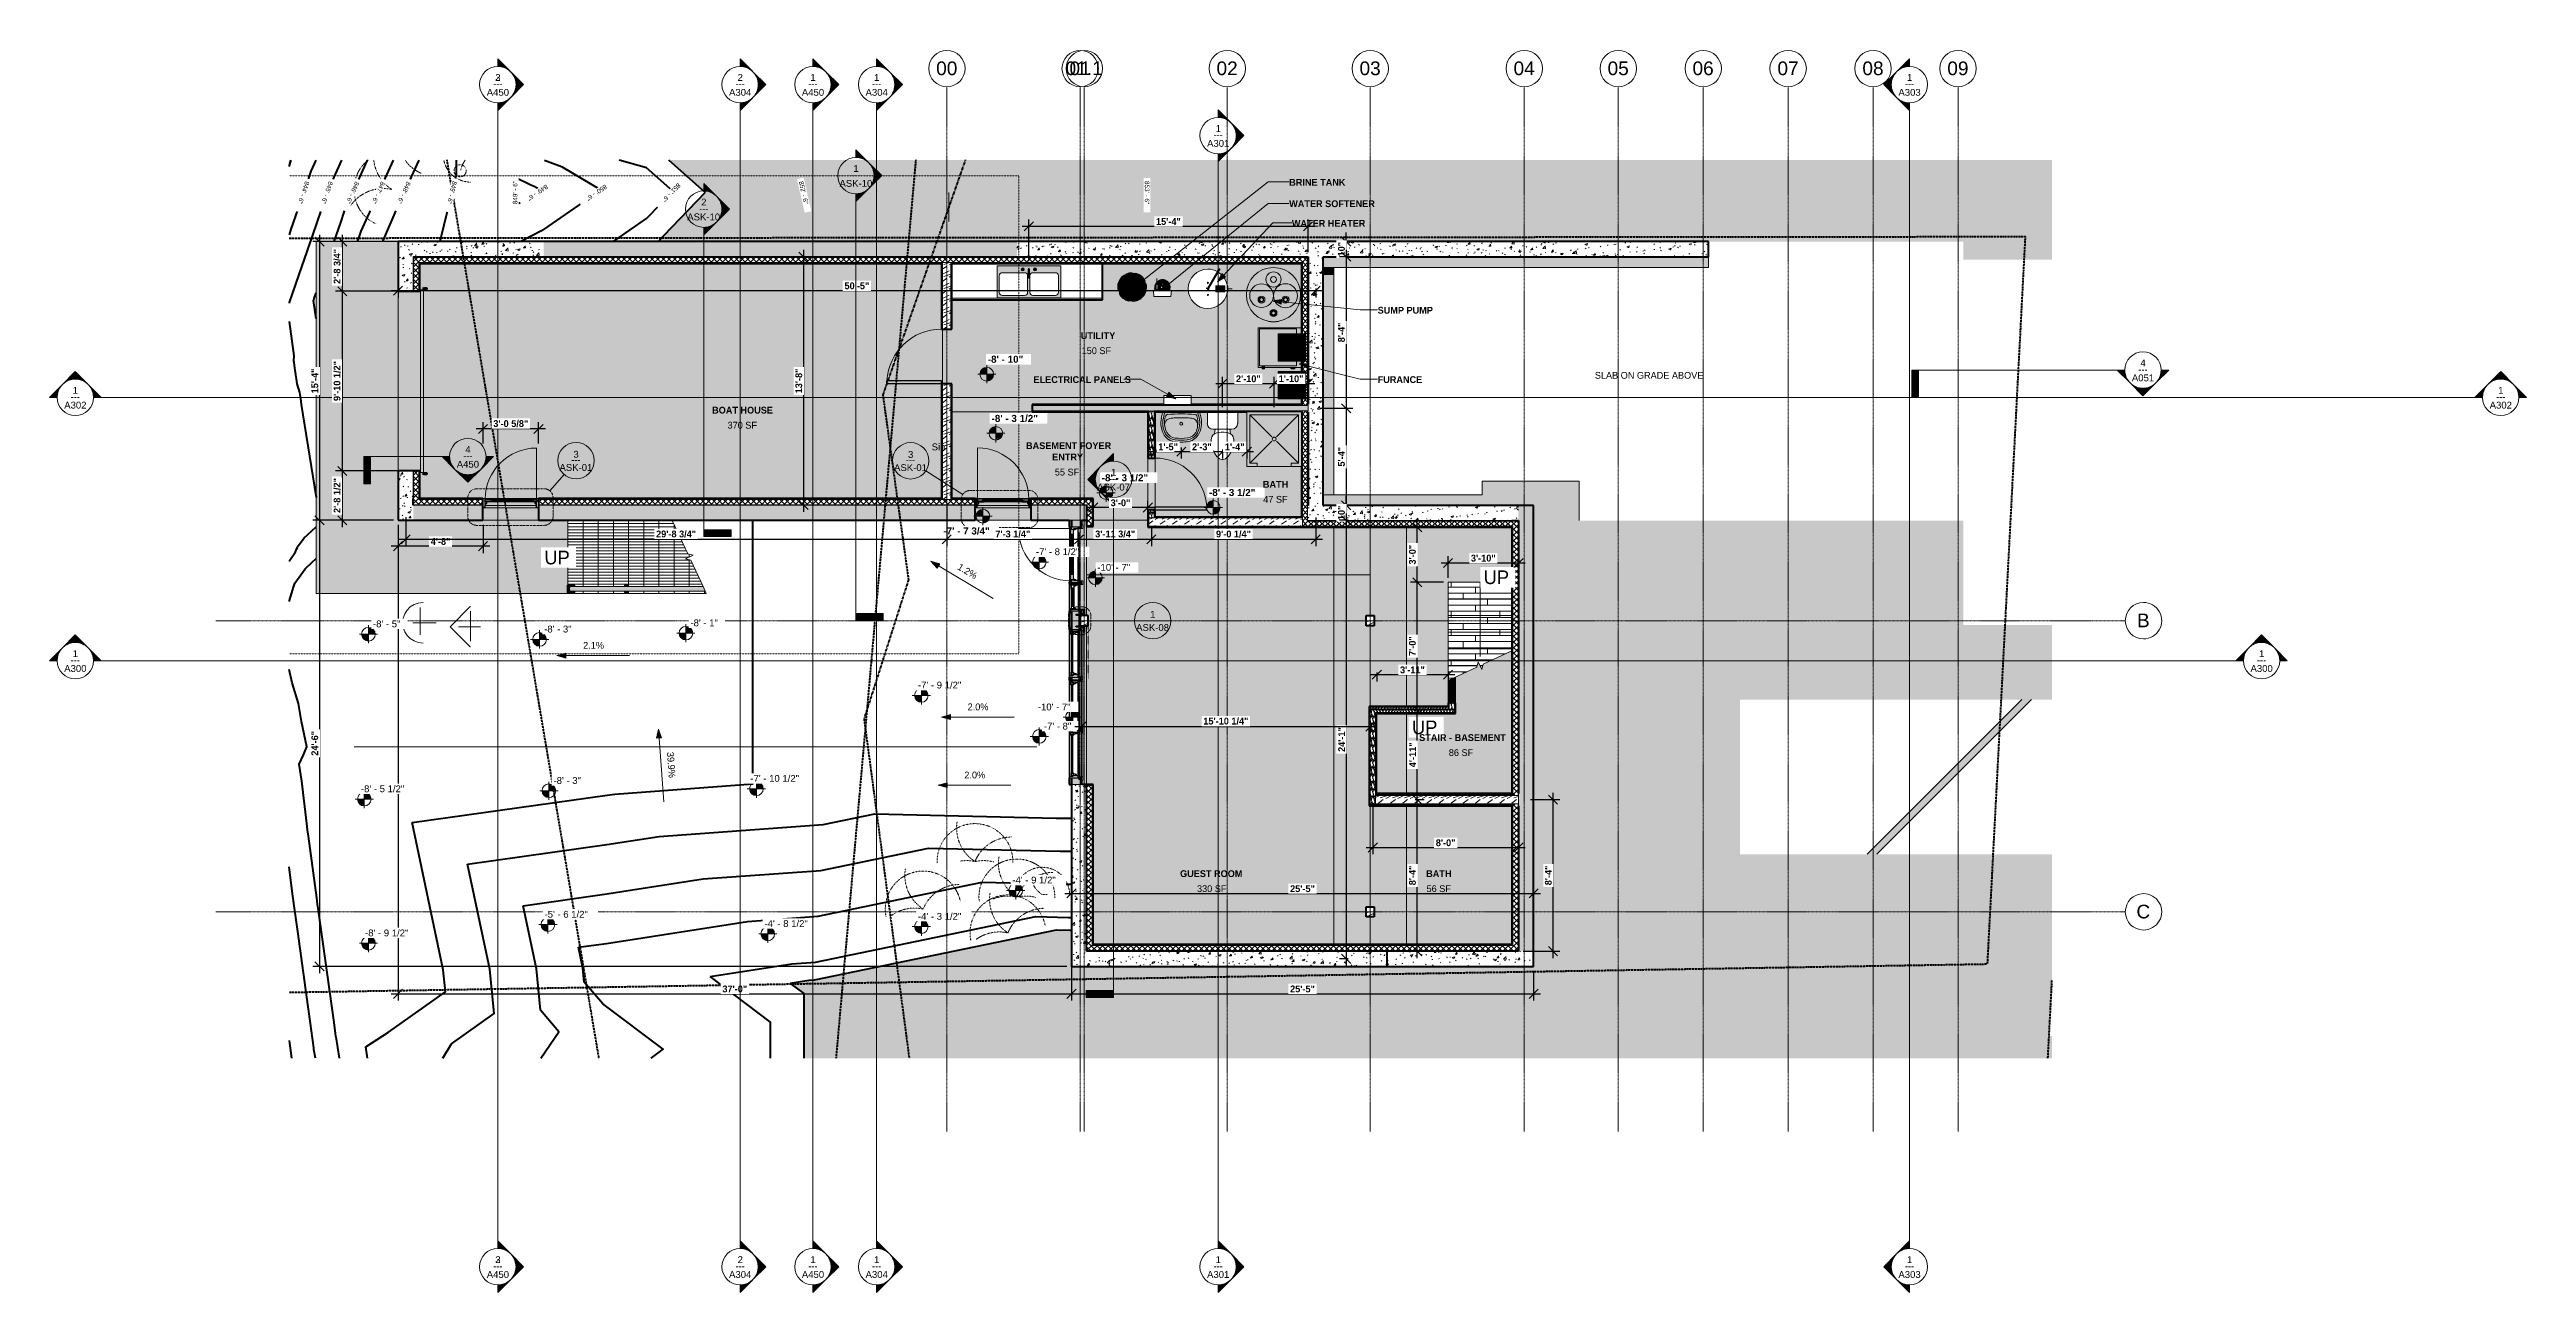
# Model space of a CAD drawing. Header units: inches. Extents: x -3304 to -1671, y 8184 to 9003.
import ezdxf

# ---------------------------------------------------------------- set-up
doc = ezdxf.new("R2010")
doc.units = ezdxf.units.IN
doc.header["$MEASUREMENT"] = 0
for name, pattern in [('Aligning Line 1_8_', [0.25, 0.125, -0.125]), ('Dash', [0.25, 0.125, -0.125]), ('Dash Dot 3_16_', [0.3125, 0.1875, -0.0625, 0, -0.0625]), ('Double Dash 3_8_', [1, 0.375, -0.125, 0.125, -0.125, 0.125, -0.125]), ('Grid Line 1_2_', [0.875, 0.5, -0.125, 0.125, -0.125]), ('Hidden 1_8_', [0.1875, 0.125, -0.0625]), ('Overhead 1_16_', [0.101562, 0.0625, -0.039062])]:
    doc.linetypes.add(name, pattern=pattern)
for name, color, linetype, lineweight in [('A-ANNO-DIMS-1', 211, 'Continuous', 30), ('A-ANNO-SYMB', 150, 'Continuous', 9), ('A-ANNO-SYMB-1', 150, 'Dash Dot 3_16_', 9), ('A-AREA-IDEN', 2, 'Continuous', 9), ('A-DETL', 90, 'Continuous', 9), ('A-DETL-GENF', 92, 'Continuous', 9), ('A-DETL-GENF-HDLN', 1, 'Dash', 9), ('A-DETL-HDLN', 90, 'Hidden 1_8_', 9), ('A-DOOR', 31, 'Continuous', 18), ('A-DOOR-1', 31, 'Continuous', 60), ('A-DOOR-2', 31, 'Continuous', 9), ('A-DOOR-3', 31, 'Continuous', 30), ('A-DOOR-FRAM', 31, 'Continuous', 9), ('A-DOOR-FRAM-1', 31, 'Continuous', 18), ('A-DOOR-FRAM-2', 31, 'Continuous', 30), ('A-DOOR-GLAZ', 31, 'Continuous', 9), ('A-DOOR-GLAZ-1', 31, 'Continuous', 18), ('A-DOOR-GLAZ-2', 31, 'Continuous', 40), ('A-FLOR', 192, 'Continuous', 18), ('A-FLOR-HRAL', 11, 'Continuous', 9), ('A-FLOR-OTLN', 51, 'Continuous', 18), ('A-GLAZ', 151, 'Continuous', 18), ('A-GLAZ-1', 151, 'Continuous', 9), ('A-GLAZ-2', 151, 'Continuous', 30), ('A-WALL', 113, 'Continuous', 18), ('A-WALL-1', 113, 'Continuous', 60), ('A-WALL-PATT-1', 111, 'Continuous', 9), ('C-PROP-LINE', 91, 'Double Dash 3_8_', 158), ('C-TOPO', 7, 'Continuous', 9), ('C-TOPO-1', 7, 'Continuous', 60), ('C-TOPO-LABL', 7, 'Continuous', 9), ('C-TOPO-MAJR', 7, 'Continuous', 80), ('E-ELEC-EQPM', 71, 'Continuous', 9), ('G-ANNO-DIMS', 111, 'Continuous', 9), ('G-ANNO-SYMB', 111, 'Aligning Line 1_8_', 9), ('G-ANNO-SYMB-1', 111, 'Continuous', 9), ('G-ANNO-TEXT', 231, 'Continuous', 9), ('G-ANNO-TEXT-1', 147, 'Continuous', 9), ('I-WALL', 2, 'Continuous', 18), ('I-WALL-1', 2, 'Continuous', 60), ('M-EQPM', 50, 'Continuous', 9), ('M-HVAC-DUCT-ANNO', 70, 'Continuous', 9), ('P-PIPE', 3, 'Continuous', 9), ('P-SANR-FIXT', 6, 'Continuous', 9), ('Q-CASE', 31, 'Continuous', 9), ('Q-CASE-1', 31, 'Continuous', 60), ('S-BEAM', 12, 'Continuous', 9), ('S-COLS', 52, 'Continuous', 9), ('S-COLS-1', 52, 'Continuous', 60), ('S-FNDN', 32, 'Continuous', 18), ('S-FNDN-1', 32, 'Continuous', 60), ('S-GRID-1', 1, 'Grid Line 1_2_', 9), ('S-GRID-IDEN', 1, 'Continuous', 9), ('S-STRS', 31, 'Continuous', 9), ('S-STRS-1', 31, 'Overhead 1_16_', 9), ('S-STRS-ANNO', 31, 'Continuous', 9), ('S-STRS-IDEN', 31, 'Continuous', 9), ('S-STRS-MBND', 31, 'Continuous', 9)]:
    doc.layers.add(name, color=color, linetype=linetype, lineweight=lineweight)
doc.styles.add('Arial', font='arial.ttf', dxfattribs={"height": 3})
doc.styles.add('Arial_1', font='arial.ttf', dxfattribs={"height": 9})
doc.styles.add('Arial_2', font='arial.ttf', dxfattribs={"height": 4.5})
doc.styles.add('Arial_B', font='arialbd.ttf', dxfattribs={"height": 4.642857})
doc.styles.add('Century Gothic', font='ufonts.com_century-gothic.ttf', dxfattribs={"height": 9})
doc.styles.add('Century Gothic_1', font='ufonts.com_century-gothic.ttf', dxfattribs={"height": 4.5})
doc.styles.add('Century Gothic_2', font='ufonts.com_century-gothic.ttf', dxfattribs={"height": 0.09375})
doc.styles.add('Century Gothic_B', font='GOTHICB.TTF', dxfattribs={"height": 4.5})
doc.dimstyles.new('OD__1_16__Tol__', dxfattribs={"dimscale": 12, "dimtxt": 4.698757, "dimasz": 0.5, "dimexe": 0.375, "dimexo": 0.25, "dimgap": 0.0625, "dimtad": 1, "dimdec": 4, "dimrnd": 0.0625, "dimzin": 3, "dimdsep": 46, "dimlunit": 4, "dimtxsty": 'Century Gothic_B', "dimblk1": 'OBLIQUE', "dimblk2": 'OBLIQUE', "dimsah": 1, "dimcen": 0.09, "dimdle": 0.375, "dimazin": 0, "dimtfac": 1, "dimtdec": 4, "dimtix": 1, "dimtmove": 0, "dimatfit": 3, "dimfxl": 1, "dimtvp": 1, "dimtfill": 1, "dimfrac": 2, "dimtolj": 1, "dimtzin": 0, "dimlwd": 30, "dimlwe": 30, "dimarcsym": 2})
doc.dimstyles.new('OD__1_8__Tol__', dxfattribs={"dimscale": 12, "dimtxt": 4.698757, "dimasz": 0.5, "dimexe": 0.375, "dimexo": 0.25, "dimgap": 0.0625, "dimtad": 1, "dimdec": 3, "dimrnd": 0.125, "dimzin": 3, "dimdsep": 46, "dimlunit": 4, "dimtxsty": 'Century Gothic_B', "dimblk1": 'OBLIQUE', "dimblk2": 'OBLIQUE', "dimsah": 1, "dimcen": 0.09, "dimdle": 0.375, "dimazin": 0, "dimtfac": 1, "dimtdec": 4, "dimtix": 1, "dimtmove": 0, "dimatfit": 3, "dimfxl": 1, "dimtvp": 1, "dimtfill": 1, "dimfrac": 2, "dimtolj": 1, "dimtzin": 0, "dimlwd": 30, "dimlwe": 30, "dimarcsym": 2})
doc.dimstyles.new('OD__1__Tol__', dxfattribs={"dimscale": 12, "dimtxt": 4.698757, "dimasz": 0.5, "dimexe": 0.375, "dimexo": 0.25, "dimgap": 0.0625, "dimtad": 1, "dimdec": 0, "dimzin": 3, "dimdsep": 46, "dimlunit": 4, "dimtxsty": 'Century Gothic_B', "dimblk1": 'OBLIQUE', "dimblk2": 'OBLIQUE', "dimsah": 1, "dimcen": 0.09, "dimdle": 0.375, "dimazin": 0, "dimtfac": 1, "dimtdec": 4, "dimtix": 1, "dimtmove": 0, "dimatfit": 3, "dimfxl": 1, "dimtvp": 1, "dimtfill": 1, "dimfrac": 2, "dimtolj": 1, "dimtzin": 0, "dimlwd": 30, "dimlwe": 30, "dimarcsym": 2})
pattern_1 = [(50, (0, 0), (13.77135, -1.20496), [1.44, -15.84]), (355, (0, 0), (-2.66442, 14.442176), [1.152, -12.672]), (100.451, (1.148, -0.1), (11.107076, 13.237366), [1.224, -13.462]), (46.184, (0, 3.84), (20.491284, -3.17785), [2.16, -23.76]), (96.636, (1.708, 3.575), (17.94587, 18.703152), [1.836, -20.193]), (351.184, (0, 3.84), (17.94541, 18.702614), [1.728, -19.008]), (21, (1.92, 2.88), (11.460518, -7.730365), [1.44, -15.84]), (326, (1.92, 2.88), (4.671352, 13.923149), [1.152, -12.672]), (71.451, (2.875, 2.236), (16.13207, 6.192844), [1.224, -13.462]), (37.5, (0, 0), (0.2331231, 6.3917502), [0.634, -11.885, 0.634, -12.23, -12.72]), (37.5, (0, 0), (0.2331231, 6.3917502), [-25.382, 0.634, -12.086]), (7.5, (0, 0), (5.0507295, 7.573041), [0.634, -6.701, 0.634, -11.597, -4.848]), (7.5, (0, 0), (5.0507295, 7.573041), [-19.565, 0.634, -4.214]), (327.5, (-4.282, 0), (10.2495805, -0.4328898), [0.634, -4.166, 0.634, -14.342, -19.872]), (327.5, (-4.282, 0), (10.2495805, -0.4328898), [-19.776, 0.634, -19.238]), (317.5, (-6.202, 0), (11.19739, 1.922144), [0.634, -5.606, 0.634, -9.312, -14.112]), (317.5, (-6.202, 0), (11.19739, 1.922144), [-16.186, 0.634, -13.478])]
pattern_2 = [(0, (0, 0), (15.36, 3.84), [0.634, -10.886, 0.634, -10.886, -61.44]), (0, (0, 0), (15.36, 3.84), [-23.04, 0.634, -22.406, 0.634, -10.886, -26.88]), (0, (0, 0), (15.36, 3.84), [-57.6, 0.634, -7.046, 0.634, -18.566]), (120, (5.76, 1.92), (-11.0055376, 11.3821502), [0.634, -10.886, 0.634, -10.886, -61.44]), (120, (5.76, 1.92), (-11.0055376, 11.3821502), [-23.04, 0.634, -22.406, 0.634, -10.886, -26.88]), (120, (5.76, 1.92), (-11.0055376, 11.3821502), [-57.6, 0.634, -7.046, 0.634, -18.566]), (240, (7.68, 9.6), (-4.3544624, -15.2221502), [0.634, -10.886, 0.634, -10.886, -61.44]), (240, (7.68, 9.6), (-4.3544624, -15.2221502), [-23.04, 0.634, -22.406, 0.634, -10.886, -26.88]), (240, (7.68, 9.6), (-4.3544624, -15.2221502), [-57.6, 0.634, -7.046, 0.634, -18.566])]
pattern_3 = [(161.57, (0.24, 0.24), (-1.920451243, 0.000150352), [0, -13.661, 1.517, 0]), (18.43, (-0.24, 0.24), (-1.920451243, -0.000150352), [0, -13.661, 1.517, 0]), (108.43, (0.24, 0.24), (0.959969074, -4.80073665), [4.553, -10.625]), (71.57, (-0.24, 0.24), (0.959969074, 4.80073665), [4.553, -10.625])]
pattern_4 = [(180, (-2962.337, 8692.569), (-2e-16, -2), [])]
pattern_5 = [(0, (0, 0), (0, 2.399), []), (315, (0, 0), (2.3985062, 0), [3.393, -3.393]), (45, (0, 0), (2.3985062, 0), [3.393, -3.393])]
pattern_6 = [(216.87, (3.199, 7.997), (23.98977143, 15.99364286), [3.998, -35.986]), (206.565, (7.997, 5.598), (-7.9970807, -7.9966192), [8.941, -8.941]), (198.435, (7.997, 1.599), (-15.9938446, -7.99709826), [5.058, -20.23])]
pattern_7 = [(355.236, (3000.024, -8693.739), (-263.9996864, 24.0015455), [2.89, -286.108]), (11.31, (3002.904, -8693.979), (96.0003888, 24.0004135), [3.671, -118.705]), (45, (3006.504, -8693.259), (0, 24.000618), [2.715, -31.226]), (46.848, (3008.424, -8691.339), (335.99803914, 360.00235884), [5.264, -521.098]), (12.995, (3012.024, -8687.499), (-215.99994595, -48.00137907), [3.202, -316.998]), (0, (3015.144, -8686.78), (24, 24), [6, -18]), (350.538, (3021.144, -8686.779), (-120.0002166, 23.999769), [2.92, -143.067]), (354.289, (3000.024, -8687.259), (-215.9997167, 24.00143285), [2.412, -238.785]), (0, (3002.424, -8687.5), (24, 24), [3.6, -20.4]), (28.301, (3006.024, -8687.499), (263.99984077, 144.00081917), [3.544, -350.812]), (52.125, (3009.144, -8685.819), (-96.00034927, -120.0002787), [5.473, -268.169]), (39.289, (3012.504, -8681.499), (144.00032175, 119.99901625), [3.411, -337.693]), (6.34, (3015.144, -8679.339), (192.0000862, 23.9989993), [4.347, -212.983]), (348.111, (3019.464, -8678.859), (-335.99911119, 72.00184444), [4.66, -461.336]), (353.29, (3000.024, -8679.819), (216.00019815, -24.0007422), [4.108, -406.706]), (3.366, (3004.104, -8680.299), (384.00052387, 23.99660297), [4.087, -404.618]), (33.69, (3008.184, -8680.059), (-47.999623, -24.000157), [4.327, -82.207]), (47.49, (3011.784, -8677.659), (239.99843494, 264.00195642), [3.907, -386.785]), (14.931, (3014.424, -8674.779), (264.00077418, 71.99816937), [3.726, -368.854]), (0, (3018.024, -8673.82), (24, 24), [2.88, -21.12]), (347.005, (3020.904, -8673.819), (215.99994595, -48.00137907), [3.202, -316.998]), (0, (3007.464, -8697.82), (24, 24), [0.063, -23.937]), (223.152, (3010.824, -8694.219), (360.00235884, 335.99803914), [5.264, -521.098]), (206.565, (3006.984, -8673.819), (-23.999739, -23.999696), [2.147, -51.519]), (188.13, (3005.064, -8674.779), (-144.0002175, -23.999654), [3.394, -166.312]), (156.801, (3001.704, -8675.259), (-119.9999494, 48.0013685), [1.828, -180.951]), (26.565, (3010.824, -8694.219), (23.999739, 23.999696), [2.683, -50.982]), (6.71, (3013.224, -8693.019), (-216.00019815, -24.0007422), [4.108, -406.706]), (349.875, (3017.304, -8692.539), (407.9992525, -72.00207014), [6.826, -675.804]), (349.695, (3000.024, -8696.379), (144.00047737, -24.00010347), [2.683, -265.645]), (15.524, (3002.664, -8696.859), (-264.00013912, -71.9991673), [4.484, -443.873]), (42.879, (3006.984, -8695.659), (-311.99901138, -288.00035354), [4.585, -453.934]), (34.695, (3010.344, -8692.539), (240.00005855, 167.99921557), [3.795, -375.679]), (9.462, (3013.464, -8690.379), (120.0002166, 23.999769), [4.38, -141.607]), (353.418, (3017.784, -8689.659), (-408.0001485, 48.000423775), [6.281, -621.859]), (351.87, (3000.024, -8690.379), (-144.0002175, 23.999654), [3.394, -166.312]), (11.31, (3003.384, -8690.859), (96.0003888, 24.0004135), [3.671, -118.705]), (42.51, (3006.984, -8690.139), (-264.00195642, -239.99843494), [3.907, -386.785]), (45, (3009.864, -8687.499), (0, 24.000618), [4.412, -29.529]), (17.354, (3012.984, -8684.379), (-311.99997926, -95.99955308), [4.023, -398.29]), (356.634, (3016.824, -8683.179), (-384.00052387, 23.99660297), [4.087, -404.618]), (342.897, (3020.904, -8683.419), (239.99966514, -72.0006297), [3.264, -323.171]), (351.254, (3000.024, -8684.379), (168.00029593, -23.9992418), [3.157, -312.514]), (14.931, (3003.144, -8684.859), (264.00077418, 71.99816937), [3.726, -368.854]), (32.005, (3006.744, -8683.899), (-120.00072155, -71.9993414), [4.528, -221.887]), (49.899, (3010.584, -8681.499), (-264.00026351, -311.99960519), [5.961, -590.186]), (15.945, (3014.424, -8676.939), (-96.0006398, -23.9991118), [3.494, -171.228]), (353.991, (3017.784, -8675.979), (240.0002348, -24.00021811), [4.585, -453.934]), (336.801, (3022.344, -8676.459), (119.9999494, -48.0013685), [1.828, -180.951]), (350.538, (3000.024, -8677.179), (-120.0002166, 23.999769), [2.92, -143.067]), (10.008, (3002.904, -8677.659), (264.00046988, 47.99989194), [4.143, -410.161]), (37.405, (3006.984, -8676.939), (312.00202736, 239.99790406), [5.136, -508.486]), (29.055, (3011.064, -8697.819), (167.99925277, 96.0010158), [2.471, -244.624]), (10.784, (3013.224, -8696.619), (-384.00035572, -71.99766689), [5.131, -507.931]), (352.875, (3018.264, -8695.659), (-168.0004656, 24.0001771), [5.805, -187.689])]
pattern_8 = [(45, (0, 0), (-1.8561553, 1.8561553), []), (135, (0, 0), (-1.8561553, -1.8561553), [])]
pattern_9 = [(175.236, (-2675.399, 8693.739), (263.9996864, -24.0015455), [2.89, -286.108]), (191.31, (-2678.279, 8693.979), (-96.0003888, -24.0004135), [3.671, -118.705]), (225, (-2681.879, 8693.259), (2e-15, -24.000618), [2.715, -31.226]), (226.848, (-2683.799, 8691.339), (-335.99803914, -360.00235884), [5.264, -521.098]), (192.995, (-2687.399, 8687.499), (215.99994595, 48.00137907), [3.202, -316.998]), (180, (-2690.52, 8686.78), (-24, -24), [6, -18]), (170.538, (-2696.519, 8686.779), (120.0002166, -23.999769), [2.92, -143.067]), (174.289, (-2675.399, 8687.259), (215.9997167, -24.00143285), [2.412, -238.785]), (180, (-2677.8, 8687.5), (-24, -24), [3.6, -20.4]), (208.301, (-2681.399, 8687.499), (-263.99984077, -144.00081917), [3.544, -350.812]), (232.125, (-2684.519, 8685.819), (96.00034927, 120.0002787), [5.473, -268.169]), (219.289, (-2687.879, 8681.499), (-144.00032175, -119.99901625), [3.411, -337.693]), (186.34, (-2690.519, 8679.339), (-192.0000862, -23.9989993), [4.347, -212.983]), (168.111, (-2694.839, 8678.859), (335.99911119, -72.00184444), [4.66, -461.336]), (173.29, (-2675.399, 8679.819), (-216.00019815, 24.0007422), [4.108, -406.706]), (183.366, (-2679.479, 8680.299), (-384.00052387, -23.99660297), [4.087, -404.618]), (213.69, (-2683.559, 8680.059), (47.999623, 24.000157), [4.327, -82.207]), (227.49, (-2687.159, 8677.659), (-239.99843494, -264.00195642), [3.907, -386.785]), (194.931, (-2689.799, 8674.779), (-264.00077418, -71.99816937), [3.726, -368.854]), (180, (-2693.4, 8673.82), (-24, -24), [2.88, -21.12]), (167.005, (-2696.279, 8673.819), (-215.99994595, 48.00137907), [3.202, -316.998]), (180, (-2682.84, 8697.82), (-24, -24), [0.063, -23.937]), (43.152, (-2686.199, 8694.219), (-360.00235884, -335.99803914), [5.264, -521.098]), (26.565, (-2682.359, 8673.819), (23.999739, 23.999696), [2.147, -51.519]), (8.13, (-2680.439, 8674.779), (144.0002175, 23.999654), [3.394, -166.312]), (336.801, (-2677.079, 8675.259), (119.9999494, -48.0013685), [1.828, -180.951]), (206.565, (-2686.199, 8694.219), (-23.999739, -23.999696), [2.683, -50.982]), (186.71, (-2688.599, 8693.019), (216.00019815, 24.0007422), [4.108, -406.706]), (169.875, (-2692.679, 8692.539), (-407.9992525, 72.00207014), [6.826, -675.804]), (169.695, (-2675.399, 8696.379), (-144.00047737, 24.00010347), [2.683, -265.645]), (195.524, (-2678.039, 8696.859), (264.00013912, 71.9991673), [4.484, -443.873]), (222.879, (-2682.359, 8695.659), (311.99901138, 288.00035354), [4.585, -453.934]), (214.695, (-2685.719, 8692.539), (-240.00005855, -167.99921557), [3.795, -375.679]), (189.462, (-2688.839, 8690.379), (-120.0002166, -23.999769), [4.38, -141.607]), (173.418, (-2693.159, 8689.659), (408.0001485, -48.00042378), [6.281, -621.859]), (171.87, (-2675.399, 8690.379), (144.0002175, -23.999654), [3.394, -166.312]), (191.31, (-2678.759, 8690.859), (-96.0003888, -24.0004135), [3.671, -118.705]), (222.51, (-2682.359, 8690.139), (264.00195642, 239.99843494), [3.907, -386.785]), (225, (-2685.239, 8687.499), (2e-15, -24.000618), [4.412, -29.529]), (197.354, (-2688.359, 8684.379), (311.99997926, 95.99955308), [4.023, -398.29]), (176.634, (-2692.199, 8683.179), (384.00052387, -23.99660297), [4.087, -404.618]), (162.897, (-2696.279, 8683.419), (-239.99966514, 72.0006297), [3.264, -323.171]), (171.254, (-2675.399, 8684.379), (-168.00029593, 23.9992418), [3.157, -312.514]), (194.931, (-2678.519, 8684.859), (-264.00077418, -71.99816937), [3.726, -368.854]), (212.005, (-2682.119, 8683.899), (120.00072155, 71.9993414), [4.528, -221.887]), (229.899, (-2685.959, 8681.499), (264.00026351, 311.99960519), [5.961, -590.186]), (195.945, (-2689.799, 8676.939), (96.0006398, 23.9991118), [3.494, -171.228]), (173.991, (-2693.159, 8675.979), (-240.0002348, 24.00021811), [4.585, -453.934]), (156.801, (-2697.719, 8676.459), (-119.9999494, 48.0013685), [1.828, -180.951]), (170.538, (-2675.399, 8677.179), (120.0002166, -23.999769), [2.92, -143.067]), (190.008, (-2678.279, 8677.659), (-264.00046988, -47.99989194), [4.143, -410.161]), (217.405, (-2682.359, 8676.939), (-312.00202736, -239.99790406), [5.136, -508.486]), (209.055, (-2686.439, 8697.819), (-167.99925277, -96.0010158), [2.471, -244.624]), (190.784, (-2688.599, 8696.619), (384.00035572, 71.99766689), [5.131, -507.931]), (172.875, (-2693.639, 8695.659), (168.0004656, -24.0001771), [5.805, -187.689])]
pattern_10 = [(355.236, (0, 4.08), (-263.9996864, 24.0015455), [2.89, -286.108]), (11.31, (2.88, 3.84), (96.0003888, 24.0004135), [3.671, -118.705]), (45, (6.48, 4.56), (0, 24.000618), [2.715, -31.226]), (46.848, (8.4, 6.48), (335.99803914, 360.00235884), [5.264, -521.098]), (12.995, (12, 10.32), (-215.99994595, -48.00137907), [3.202, -316.998]), (0, (15.12, 11.04), (24, 24), [6, -18]), (350.538, (21.12, 11.04), (-120.0002166, 23.999769), [2.92, -143.067]), (354.289, (0, 10.56), (-215.9997167, 24.00143285), [2.412, -238.785]), (0, (2.4, 10.32), (24, 24), [3.6, -20.4]), (28.301, (6, 10.32), (263.99984077, 144.00081917), [3.544, -350.812]), (52.125, (9.12, 12), (-96.00034927, -120.0002787), [5.473, -268.169]), (39.289, (12.48, 16.32), (144.00032175, 119.99901625), [3.411, -337.693]), (6.34, (15.12, 18.48), (192.0000862, 23.9989993), [4.347, -212.983]), (348.111, (19.44, 18.96), (-335.99911119, 72.00184444), [4.66, -461.336]), (353.29, (0, 18), (216.00019815, -24.0007422), [4.108, -406.706]), (3.367, (4.08, 17.52), (384.000105, 24.00330504), [4.087, -404.618]), (33.69, (8.16, 17.76), (-47.999623, -24.000157), [4.327, -82.207]), (47.49, (11.76, 20.16), (239.99843494, 264.00195642), [3.907, -386.785]), (14.931, (14.4, 23.04), (264.00077418, 71.99816937), [3.726, -368.854]), (0, (18, 24), (24, 24), [2.88, -21.12]), (347.005, (20.88, 24), (215.99994595, -48.00137907), [3.202, -316.998]), (0, (7.44, 0), (24, 24), [0.063, -23.937]), (223.152, (10.8, 3.6), (360.00235884, 335.99803914), [5.264, -521.098]), (206.565, (6.96, 24), (-23.999739, -23.999696), [2.147, -51.519]), (188.13, (5.04, 23.04), (-144.0002175, -23.999654), [3.394, -166.312]), (156.801, (1.68, 22.56), (-119.9999494, 48.0013685), [1.828, -180.951]), (26.565, (10.8, 3.6), (23.999739, 23.999696), [2.683, -50.982]), (6.71, (13.2, 4.8), (-216.00019815, -24.0007422), [4.108, -406.706]), (349.875, (17.28, 5.28), (407.9992525, -72.00207014), [6.826, -675.804]), (349.695, (0, 1.44), (144.00047737, -24.00010347), [2.683, -265.645]), (15.524, (2.64, 0.96), (-264.00013912, -71.9991673), [4.484, -443.873]), (42.879, (6.96, 2.16), (-311.99901138, -288.00035354), [4.585, -453.934]), (34.695, (10.32, 5.28), (240.00005855, 167.99921557), [3.795, -375.679]), (9.462, (13.44, 7.44), (120.0002166, 23.999769), [4.38, -141.607]), (353.418, (17.76, 8.16), (-408.0001485, 48.00042378), [6.281, -621.859]), (351.87, (0, 7.44), (-144.0002175, 23.999654), [3.394, -166.312]), (11.31, (3.36, 6.96), (96.0003888, 24.0004135), [3.671, -118.705]), (42.51, (6.96, 7.68), (-264.00195642, -239.99843494), [3.907, -386.785]), (45, (9.84, 10.32), (0, 24.000618), [4.412, -29.529]), (17.354, (12.96, 13.44), (-311.99997926, -95.99955308), [4.023, -398.29]), (356.633, (16.8, 14.64), (-384.000105, 24.00330504), [4.087, -404.618]), (342.897, (20.88, 14.4), (239.99966514, -72.0006297), [3.264, -323.171]), (351.254, (0, 13.44), (168.00029593, -23.9992418), [3.157, -312.514]), (14.931, (3.12, 12.96), (264.00077418, 71.99816937), [3.726, -368.854]), (32.005, (6.72, 13.92), (-120.00072155, -71.9993414), [4.528, -221.887]), (49.899, (10.56, 16.32), (-264.00026351, -311.99960519), [5.961, -590.186]), (15.945, (14.4, 20.88), (-96.0006398, -23.9991118), [3.494, -171.228]), (353.991, (17.76, 21.84), (240.0002348, -24.00021811), [4.585, -453.934]), (336.801, (22.32, 21.36), (119.9999494, -48.0013685), [1.828, -180.951]), (350.538, (0, 20.64), (-120.0002166, 23.999769), [2.92, -143.067]), (10.008, (2.88, 20.16), (264.00046988, 47.99989194), [4.143, -410.161]), (37.405, (6.96, 20.88), (312.00202736, 239.99790406), [5.136, -508.486]), (29.055, (11.04, 0), (167.99925277, 96.0010158), [2.471, -244.624]), (10.784, (13.2, 1.2), (-384.00035572, -71.99766689), [5.131, -507.931]), (352.875, (18.24, 2.16), (-168.0004656, 24.0001771), [5.805, -187.689])]
pattern_11 = [(0, (-2339.962, 8652.744), (0, 4), []), (90, (-2339.962, 8652.744), (-8, 8), [4, -28]), (90, (-2323.962, 8656.744), (-8, 8), [4, -28])]

msp = doc.modelspace()

# ---------------------------------------------------------------- texts
at = {"layer": 'A-ANNO-SYMB', "char_height": 4.5, "attachment_point": 1, "style": 'Arial_2'}
for s, insert, width in [('3', (-2958.7091, 8738.57165), 4.242), ('3', (-2738.08957, 8738.45714), 4.242), ('Sim', (-2722.4886, 8743.43206), 13.332), ('ASK-01', (-2967.89335, 8729.87954), 26.5125), ('ASK-01', (-2747.27382, 8729.76503), 26.5125)]:
    msp.add_mtext(s, dxfattribs=dict(at, insert=insert, width=width))
at = {"layer": 'A-AREA-IDEN', "char_height": 4.5, "attachment_point": 1}
for s, insert, width, style in [('UTILITY', (-2624.17213, 8816.79044), 23.7855, 'Century Gothic_B'), ('150 SF', (-2623.61465, 8806.88022), 22.422, 'Century Gothic_1'), ('BOAT HOUSE', (-2867.26124, 8767.65757), 47.1165, 'Century Gothic_B'), ('370 SF', (-2857.07541, 8757.74736), 22.422, 'Century Gothic_1'), ('BASEMENT FOYER', (-2660.29886, 8744.24247), 64.236, 'Century Gothic_B'), ('ENTRY', (-2643.04886, 8736.74247), 22.422, 'Century Gothic_B'), ('55 SF', (-2641.29728, 8726.82989), 18.18, 'Century Gothic_1'), ('BATH', (-2396.45234, 8462.00417), 18.786, 'Century Gothic_B'), ('56 SF', (-2396.19722, 8452.09396), 18.18, 'Century Gothic_1')]:
    msp.add_mtext(s, dxfattribs=dict(at, insert=insert, width=width, style=style))
at = {"layer": 'G-ANNO-SYMB-1', "char_height": 4.5, "attachment_point": 1}
for s, insert, width, style in [('3', (-3010.20923, 8987.08584), 4.242, 'Arial_2'), ('2', (-3010.20923, 8987.08584), 4.242, 'Arial_2'), ('2', (-2850.45923, 8987.08584), 4.242, 'Arial_2'), ('1', (-2802.45923, 8987.08584), 4.242, 'Arial_2'), ('1', (-2760.45923, 8987.08584), 4.242, 'Arial_2'), ('1', (-2079.45923, 8987.08584), 4.242, 'Arial_2'), ('A450', (-3015.83127, 8977.26772), 17.877, 'Arial_2'), ('A450', (-3015.83127, 8977.26772), 17.877, 'Arial_2'), ('---', (-3011.53488, 8982.83249), 7.7265, 'Century Gothic_1'), ('---', (-3011.53488, 8982.83249), 7.7265, 'Century Gothic_1'), ('A304', (-2856.08127, 8977.26772), 17.877, 'Arial_2'), ('---', (-2851.78488, 8982.83249), 7.7265, 'Century Gothic_1'), ('A450', (-2808.08127, 8977.26772), 17.877, 'Arial_2'), ('---', (-2803.78488, 8982.83249), 7.7265, 'Century Gothic_1'), ('A304', (-2766.08127, 8977.26772), 17.877, 'Arial_2'), ('---', (-2761.78488, 8982.83249), 7.7265, 'Century Gothic_1'), ('A303', (-2085.08127, 8977.26772), 17.877, 'Arial_2'), ('---', (-2080.78488, 8982.83249), 7.7265, 'Century Gothic_1'), ('1', (-2535.27842, 8953.41641), 4.242, 'Arial_2'), ('A301', (-2540.90047, 8943.59829), 17.877, 'Arial_2'), ('---', (-2536.60408, 8949.16306), 7.7265, 'Century Gothic_1'), ('ASK-10', (-2783.29208, 8917.2283), 26.5125, 'Arial_2'), ('---', (-2775.43348, 8922.79308), 7.7265, 'Century Gothic_1'), ('1', (-2774.10782, 8927.04642), 4.242, 'Arial_2'), ('2', (-2874.45923, 8904.93828), 4.242, 'Arial_2'), ('---', (-2875.78488, 8900.68494), 7.7265, 'Century Gothic_1'), ('A051', (-1931.13671, 8788.98206), 17.877, 'Arial_2'), ('---', (-1926.84032, 8794.54683), 7.7265, 'Century Gothic_1'), ('4', (-1925.51466, 8798.80018), 4.242, 'Arial_2'), ('A302', (-3294.43332, 8770.98206), 17.877, 'Arial_2'), ('---', (-3290.13693, 8776.54683), 7.7265, 'Century Gothic_1'), ('1', (-3288.81127, 8780.80018), 4.242, 'Arial_2'), ('A302', (-1695.2356, 8770.98206), 17.877, 'Arial_2'), ('---', (-1690.93921, 8776.54683), 7.7265, 'Century Gothic_1'), ('1', (-1689.61356, 8780.80018), 4.242, 'Arial_2'), ('4', (-3029.99061, 8741.80018), 4.242, 'Arial_2'), ('A450', (-3035.61266, 8731.98206), 17.877, 'Arial_2'), ('---', (-3031.31627, 8737.54683), 7.7265, 'Century Gothic_1'), ('1', (-3288.81127, 8607.1213), 4.242, 'Arial_2'), ('1', (-1847.30649, 8607.1213), 4.242, 'Arial_2'), ('A300', (-3294.43332, 8597.30318), 17.877, 'Arial_2'), ('---', (-3290.13693, 8602.86796), 7.7265, 'Century Gothic_1'), ('A300', (-1852.92853, 8597.30318), 17.877, 'Arial_2'), ('---', (-1848.63214, 8602.86796), 7.7265, 'Century Gothic_1'), ('---', (-3011.53488, 8203.21495), 7.7265, 'Century Gothic_1'), ('---', (-3011.53488, 8203.21495), 7.7265, 'Century Gothic_1'), ('3', (-3010.20923, 8207.4683), 4.242, 'Arial_2'), ('2', (-3010.20923, 8207.4683), 4.242, 'Arial_2'), ('---', (-2851.78488, 8203.21495), 7.7265, 'Century Gothic_1'), ('2', (-2850.45923, 8207.4683), 4.242, 'Arial_2'), ('---', (-2803.78488, 8203.21495), 7.7265, 'Century Gothic_1'), ('1', (-2802.45923, 8207.4683), 4.242, 'Arial_2'), ('---', (-2761.78488, 8203.21495), 7.7265, 'Century Gothic_1'), ('1', (-2760.45923, 8207.4683), 4.242, 'Arial_2'), ('---', (-2536.60408, 8203.21495), 7.7265, 'Century Gothic_1'), ('1', (-2535.27842, 8207.4683), 4.242, 'Arial_2'), ('---', (-2080.78488, 8203.21495), 7.7265, 'Century Gothic_1'), ('1', (-2079.45923, 8207.4683), 4.242, 'Arial_2'), ('A450', (-3015.83127, 8197.65018), 17.877, 'Arial_2'), ('A450', (-3015.83127, 8197.65018), 17.877, 'Arial_2'), ('A304', (-2856.08127, 8197.65018), 17.877, 'Arial_2'), ('A450', (-2808.08127, 8197.65018), 17.877, 'Arial_2'), ('A304', (-2766.08127, 8197.65018), 17.877, 'Arial_2'), ('A301', (-2540.90047, 8197.65018), 17.877, 'Arial_2'), ('A303', (-2085.08127, 8197.65018), 17.877, 'Arial_2')]:
    msp.add_mtext(s, dxfattribs=dict(at, insert=insert, width=width, style=style))
at = {"layer": 'G-ANNO-TEXT', "char_height": 4.5, "attachment_point": 1, "style": 'Century Gothic_B'}
for s, insert, width in [('BRINE TANK', (-2486.7737, 8917.9077), 42.723), ('WATER SOFTENER', (-2486.7737, 8903.81708), 62.5695), ('SUMP PUMP', (-2428.46312, 8833.55711), 43.329), ('FURANCE', (-2428.46312, 8787.83116), 34.845)]:
    msp.add_mtext(s, dxfattribs=dict(at, insert=insert, width=width))
at = {"layer": 'G-ANNO-TEXT-1', "insert": (-2285.24455, 8790.63637), "char_height": 4.5, "width": 89.385, "attachment_point": 1, "style": 'Century Gothic_1'}
msp.add_mtext('SLAB ON GRADE ABOVE', dxfattribs=at)
at = {"layer": 'S-GRID-IDEN', "char_height": 9, "attachment_point": 1, "style": 'Arial_1'}
for s, insert, width in [('00', (-2719.53171, 8995.36194), 16.968), ('01.1', (-2634.2133, 8995.36194), 29.694), ('01', (-2631.65671, 8995.36194), 16.968), ('02', (-2534.68796, 8995.36194), 16.968), ('03', (-2440.40671, 8995.36194), 16.968), ('04', (-2338.84421, 8995.36194), 16.968), ('05', (-2276.84421, 8995.36194), 16.968), ('06', (-2220.84421, 8995.36194), 16.968), ('07', (-2164.84421, 8995.36194), 16.968), ('08', (-2108.84421, 8995.36194), 16.968), ('09', (-2052.84421, 8995.36194), 16.968), ('B', (-1927.77989, 8631.2644), 10.1505), ('C', (-1928.15784, 8439.2644), 11.0595)]:
    msp.add_mtext(s, dxfattribs=dict(at, insert=insert, width=width))

# ---------------------------------------------------------------- blocks, each defined once
blk = doc.blocks.new('Railing - 2_ x 1_2_ 2-1877839-FLOOR PLAN - BASEMENT')
at = {"layer": 'A-FLOR-HRAL'}
h = blk.add_hatch(color=256, dxfattribs=at)
h.paths.add_polyline_path([(-2.5, 2.5), (-2.5, -2.5), (-1.5, -2.5), (-1.5, 1.5), (1.5, 1.5), (1.5, -2.5), (2.5, -2.5), (2.5, 2.5), (-1.9, 2.5)], flags=0)
h.paths.add_polyline_path([(-2, 1.8), (-2, 1.9), (-1.8, 2), (-1.8, 2), (-1.6, 2), (-1.6, 1.9), (-1.5, 1.8), (-1.5, 1.7), (-1.6, 1.6), (-1.7, 1.5), (-1.8, 1.5), (-1.9, 1.6), (-2, 1.7)], flags=0)
h.paths.add_polyline_path([(-2, -1.8), (-2, -1.7), (-1.9, -1.6), (-1.8, -1.5), (-1.7, -1.5), (-1.6, -1.6), (-1.5, -1.7), (-1.5, -1.8), (-1.6, -1.9), (-1.7, -2), (-1.8, -2), (-1.9, -1.9), (-2, -1.8)], flags=0)
h.paths.add_polyline_path([(1.5, -1.8), (1.5, -1.6), (1.6, -1.6), (1.7, -1.5), (1.8, -1.5), (1.9, -1.6), (2, -1.6), (2, -1.7), (2, -1.8), (1.9, -1.9), (1.8, -2), (1.7, -2), (1.6, -1.9), (1.5, -1.8)], flags=0)
h.paths.add_polyline_path([(1.5, 1.8), (1.6, 1.9), (1.6, 2), (1.8, 2), (1.9, 2), (2, 1.9), (2, 1.8), (2, 1.7), (2, 1.6), (1.9, 1.5), (1.8, 1.5), (1.7, 1.5), (1.6, 1.6), (1.5, 1.7)], flags=0)
h = blk.add_hatch(color=256, dxfattribs=at)
h.paths.add_polyline_path([(-2, 1.8), (-2, 1.7), (-1.9, 1.6), (-1.8, 1.5), (-1.7, 1.5), (-1.6, 1.6), (-1.5, 1.7), (-1.5, 1.8), (-1.6, 1.9), (-1.6, 2), (-1.8, 2), (-1.9, 2), (-2, 1.9)], flags=0)
h.paths.add_polyline_path([(-2, -1.8), (-2, -1.8), (-1.9, -1.9), (-1.8, -2), (-1.7, -2), (-1.6, -1.9), (-1.5, -1.8), (-1.5, -1.7), (-1.6, -1.6), (-1.7, -1.5), (-1.8, -1.5), (-1.9, -1.6), (-2, -1.7)], flags=0)
h.paths.add_polyline_path([(1.5, -1.8), (1.5, -1.9), (1.6, -1.9), (1.7, -2), (1.8, -2), (1.9, -1.9), (2, -1.8), (2, -1.7), (2, -1.6), (1.9, -1.5), (1.8, -1.5), (1.7, -1.5), (1.6, -1.6), (1.5, -1.7)], flags=0)
h.paths.add_polyline_path([(1.5, 1.7), (1.6, 1.6), (1.7, 1.5), (1.8, 1.5), (1.9, 1.6), (2, 1.6), (2, 1.7), (2, 1.8), (2, 1.9), (1.9, 2), (1.8, 2), (1.6, 2), (1.6, 1.9), (1.5, 1.8)], flags=0)
blk.add_hatch(color=256, dxfattribs=at).paths.add_polyline_path([(-1.2, 1.2), (-1.2, 0.6), (-0.9, 0.6), (-0.9, 0.9), (0.9, 0.9), (0.9, 0.6), (1.2, 0.6), (1.2, 1.2), (-0.9, 1.2)], flags=0)
for p, q in [((2.5, 2.5), (-2.5, 2.5)), ((-2.5, 2.5), (-2.5, -2.5)), ((-1.2, 1.2), (1.2, 1.2)), ((-1.2, 0.6), (-1.2, 1.2)), ((-0.9, 0.6), (-0.9, 0.9)), ((-0.9, 0.9), (0.9, 0.9)), ((0.9, 0.9), (0.9, 0.6)), ((1.2, 1.2), (1.2, 0.6)), ((2.5, -2.5), (2.5, 2.5)), ((-2.5, -2.5), (-1.5, -2.5)), ((1.5, -2.5), (2.5, -2.5))]:
    blk.add_line(p, q, dxfattribs=at)
for centre, start, end in [((-1.8, 1.8), 360, 180), ((-1.8, 1.8), 180, 360), ((1.8, 1.8), 360, 180), ((1.8, 1.8), 180, 360), ((-1.8, -1.8), 360, 180), ((-1.8, -1.8), 180, 360), ((1.8, -1.8), 360, 180), ((1.8, -1.8), 180, 360)]:
    blk.add_arc(centre, 0.25, start, end, dxfattribs=at)
blk = doc.blocks.new('Railing - 2_ x 1_2_ 2-1997081-FLOOR PLAN - BASEMENT')
at = {"layer": 'A-FLOR-HRAL'}
h = blk.add_hatch(color=256, dxfattribs=at)
h.paths.add_polyline_path([(-2.5, 1.2), (-2.5, -0.2), (-1.5, -0.2), (-1.5, 2.5), (-2.5, 2.5), (-2.5, 1.6)], flags=0)
h.paths.add_polyline_path([(-2, 1.8), (-2, 1.9), (-1.8, 2), (-1.8, 2), (-1.6, 2), (-1.6, 1.9), (-1.5, 1.8), (-1.5, 1.7), (-1.6, 1.6), (-1.7, 1.5), (-1.8, 1.5), (-1.9, 1.6), (-2, 1.7)], flags=0)
h.paths.add_polyline_path([(1.5, 1.2), (1.5, -0.2), (2.5, -0.2), (2.5, 2.5), (1.5, 2.5), (1.5, 1.6)], flags=0)
h.paths.add_polyline_path([(1.5, 1.7), (1.5, 1.8), (1.6, 1.9), (1.6, 2), (1.8, 2), (1.9, 2), (2, 1.9), (2, 1.8), (2, 1.7), (2, 1.6), (1.9, 1.5), (1.8, 1.5), (1.7, 1.5), (1.6, 1.6), (1.5, 1.6)], flags=0)
h = blk.add_hatch(color=256, dxfattribs=at)
h.paths.add_polyline_path([(-2, 1.8), (-2, 1.7), (-1.9, 1.6), (-1.8, 1.5), (-1.7, 1.5), (-1.6, 1.6), (-1.5, 1.7), (-1.5, 1.8), (-1.6, 1.9), (-1.6, 2), (-1.8, 2), (-1.9, 2), (-2, 1.9)], flags=0)
h.paths.add_polyline_path([(1.5, 1.8), (1.5, 1.7), (1.6, 1.6), (1.7, 1.5), (1.8, 1.5), (1.9, 1.6), (2, 1.6), (2, 1.7), (2, 1.8), (2, 1.9), (1.9, 2), (1.8, 2), (1.6, 2), (1.6, 1.9), (1.5, 1.9)], flags=0)
for p, q in [((-1.5, 2.5), (-2.5, 2.5)), ((-2.5, 2.5), (-2.5, -0.2)), ((2.5, 2.5), (1.5, 2.5)), ((2.5, -0.2), (2.5, 2.5))]:
    blk.add_line(p, q, dxfattribs=at)
for centre, start, end in [((-1.8, 1.8), 360, 180), ((-1.8, 1.8), 180, 360), ((1.8, 1.8), 360, 180), ((1.8, 1.8), 180, 360)]:
    blk.add_arc(centre, 0.25, start, end, dxfattribs=at)
blk = doc.blocks.new('Railing - Railing-1123708-FLOOR PLAN - BASEMENT')
at = {"layer": 'A-FLOR-HRAL'}
h = blk.add_hatch(color=256, dxfattribs=at)
h.paths.add_polyline_path([(8646.1, 2941.9), (8646.1, 2871.8), (8649.1, 2873.2), (8649.1, 2961.8), (8646.1, 2961.8), (8646.1, 2942.2)], flags=0)
h.paths.add_polyline_path([(8646.4, 2961.5), (8648.8, 2961.5), (8648.8, 2960.9), (8648.5, 2960.9), (8648.5, 2961.3), (8646.6, 2961.3), (8646.6, 2960.9), (8646.4, 2960.9), (8646.4, 2961.3)], flags=0)
for p, q in [((8646.1, 2961.8), (8649.1, 2961.8)), ((8646.1, 2961.8), (8646.1, 2871.8)), ((8649.1, 2961.8), (8649.1, 2873.2)), ((8646.1, 2871.8), (8649.1, 2873.2)), ((8646.1, 2871.8), (8649.1, 2873.2)), ((8646.1, 2871.8), (8649.1, 2873.2)), ((8646.1, 2871.8), (8649.1, 2873.2)), ((8646.1, 2871.8), (8649.1, 2873.2)), ((8646.1, 2871.8), (8649.1, 2873.2)), ((8646.1, 2871.8), (8649.1, 2873.2)), ((8646.1, 2871.8), (8649.1, 2873.2)), ((8646.1, 2871.8), (8649.1, 2873.2)), ((8646.1, 2871.8), (8649.1, 2873.2)), ((8646.1, 2871.8), (8649.1, 2873.2)), ((8646.1, 2871.8), (8649.1, 2873.2)), ((8646.1, 2871.8), (8649.1, 2873.2)), ((8646.1, 2871.8), (8649.1, 2873.2))]:
    blk.add_line(p, q, dxfattribs=at)
for name, p in [('Railing - 2_ x 1_2_ 2-1877839-FLOOR PLAN - BASEMENT', (8647.6, 2960.3)), ('Railing - 2_ x 1_2_ 2-1997081-FLOOR PLAN - BASEMENT', (8647.6, 2922.5))]:
    blk.add_blockref(name, p)
blk = doc.blocks.new('Timber-Column - 5 1_8_ x 6 7_8_ GLULAM COL_-1961224-FLOOR PLAN - BASEMENT')
at = {"layer": 'S-COLS'}
h = blk.add_hatch(dxfattribs=at)
h.set_pattern_fill('FP_5', color=256, style=0, pattern_type=2)
h.set_pattern_definition([(216.87, (2436.535, -8618.573), (23.98977143, 15.99364286), [3.998, -35.986]), (206.565, (2441.333, -8620.972), (-7.9970807, -7.9966192), [8.941, -8.941]), (198.435, (2441.333, -8624.97), (-15.9938446, -7.99709826), [5.058, -20.23])])
h.paths.add_polyline_path([(0, -3.4), (2.6, -3.4), (2.6, 3.4), (-2.6, 3.4), (-2.6, -3.4), (-0.6, -3.4)], flags=0)
at = {"layer": 'S-COLS-1'}
for p, q in [((-2.6, 3.4), (2.6, 3.4)), ((-2.6, -3.4), (-2.6, 3.4)), ((2.6, 3.4), (2.6, -3.4)), ((2.6, -3.4), (-2.6, -3.4))]:
    blk.add_line(p, q, dxfattribs=at)
blk = doc.blocks.new('Door-Sectional_Model3552_Comcl_Amarr - BOAT HOUSE-1877175-FLOOR PLAN - BASEMENT')
at = {"layer": 'A-DOOR'}
for points in [[(5.5, 8.8), (4.5, 8.8), (4.5, 6.8), (5.5, 6.8)], [(5.5, 6.6), (5.5, 6.8), (4.5, 6.8), (4.5, 6), (5.5, 6)], [(126.2, 6.6), (5.7, 6.6), (5.7, 4.6), (126.2, 4.6)], [(127.5, 8.8), (126.5, 8.8), (126.5, 6.8), (127.5, 6.8)], [(127.5, 6.6), (127.5, 6.8), (126.5, 6.8), (126.5, 6), (127.5, 6)]]:
    blk.add_hatch(color=256, dxfattribs=at).paths.add_polyline_path(points, flags=0)
for p, q in [((4.5, 6.8), (4.5, 6)), ((5.5, 6), (5.5, 6.8)), ((5.7, 6.6), (126.2, 6.6)), ((5.7, 6.6), (5.7, 4.6)), ((126.2, 4.6), (5.7, 4.6)), ((126.2, 6.6), (126.2, 4.6)), ((126.5, 6.8), (126.5, 6)), ((127.5, 6), (127.5, 6.8))]:
    blk.add_line(p, q, dxfattribs=at)
at = {"layer": 'A-DOOR-1'}
for p, q in [((4.5, 8.8), (5.5, 8.8)), ((4.5, 6.8), (4.5, 8.8)), ((5.5, 6.8), (4.5, 6.8)), ((5.5, 8.8), (5.5, 6.8)), ((126.5, 8.8), (127.5, 8.8)), ((126.5, 6.8), (126.5, 8.8)), ((127.5, 6.8), (126.5, 6.8)), ((127.5, 8.8), (127.5, 6.8))]:
    blk.add_line(p, q, dxfattribs=at)
blk = doc.blocks.new('Door-Inswing-Andersen-400_Series-Single - 3_ 0-1_8_ x 6_ 10-3_8_-1874265-FLOOR PLAN - BASEMENT')
at = {"layer": 'A-DOOR-FRAM'}
h = blk.add_hatch(dxfattribs=at)
h.set_pattern_fill('FP_8', color=256, style=0, pattern_type=2)
h.set_pattern_definition(pattern_7)
h.paths.add_polyline_path([(-17, 3.5), (-17, 9.4), (-18.1, 9.4), (-18.1, 3.5)], flags=0)
h.paths.add_polyline_path([(17.3, 3.5), (18.1, 3.5), (18.1, 9.4), (17, 9.4), (17, 3.5)], flags=0)
h = blk.add_hatch(dxfattribs=at)
h.set_pattern_fill('FP_8', color=256, style=0, pattern_type=2)
h.set_pattern_definition(pattern_7)
h.paths.add_polyline_path([(-17, 4.6), (-16.7, 4.9), (-16.7, 5.9), (-16, 6), (-16, 7.2), (-16.5, 7.2), (-16.5, 7.2), (-16.6, 7.2), (-16.6, 7.6), (-17, 7.6), (-17, 4.8)], flags=0)
h.paths.add_polyline_path([(17, 4.6), (17, 7.6), (16.6, 7.6), (16.6, 7.2), (16.5, 7.2), (16.5, 7.2), (16, 7.2), (16, 6), (16.7, 5.9), (16.7, 4.9), (16.8, 4.8)], flags=0)
h = blk.add_hatch(dxfattribs=at)
h.set_pattern_fill('FP_8', color=256, style=0, pattern_type=2)
h.set_pattern_definition(pattern_7)
h.paths.add_polyline_path([(-16.4, 7.6), (-12.4, 7.6), (-12.4, 8.9), (-16.9, 8.9), (-16.9, 7.6), (-16.6, 7.6), (-16.6, 7.6), (-16.5, 7.6)], flags=0)
h.paths.add_polyline_path([(12.4, 7.6), (16.6, 7.6), (16.6, 7.6), (16.9, 7.6), (16.9, 8.9), (12.4, 8.9), (12.4, 7.6)], flags=0)
at = {"layer": 'A-DOOR-FRAM-1'}
for points in [[(18.1, 3.2), (18.1, 3.5), (17, 3.5), (17, 4.6), (16.8, 4.8), (-16.8, 4.8), (-17, 4.6), (-17, 3.5), (-18.1, 3.5), (-18.1, 3.2), (17.3, 3.2)], [(-16.8, 4.8), (16.8, 4.8), (16.7, 4.9), (16.7, 5.9), (16, 6), (16, 7.2), (16.5, 7.2), (16.5, 7.2), (-16.5, 7.2), (-16.5, 7.2), (-16, 7.2), (-16, 6), (-16.7, 5.9), (-16.7, 4.9)]]:
    blk.add_hatch(color=256, dxfattribs=at).paths.add_polyline_path(points, flags=0)
at = {"layer": 'A-DOOR-GLAZ'}
h = blk.add_hatch(dxfattribs=at)
h.set_pattern_fill('FP_8', color=256, style=0, pattern_type=2)
h.set_pattern_definition(pattern_7)
h.paths.add_polyline_path([(-16.6, 7.2), (-12.4, 7.2), (-12.4, 7.6), (-16.6, 7.6)], flags=0)
h.paths.add_polyline_path([(16.6, 7.2), (16.6, 7.6), (12.4, 7.6), (12.4, 7.2), (16.5, 7.2)], flags=0)
at = {"layer": 'A-DOOR-GLAZ-1'}
blk.add_hatch(color=256, dxfattribs=at).paths.add_polyline_path([(12.4, 7.6), (12.4, 8.2), (-12.4, 8.2), (-12.4, 7.6), (-0.9, 7.6)], flags=0)
at = {"layer": 'A-DOOR-2'}
blk.add_line((16.9, 8.9), (16.9, 42.7), dxfattribs=at)
blk.add_arc((16.9, 8.9), 33.7, 90, 180, dxfattribs=at)
at = {"layer": 'A-DOOR-FRAM'}
for p, q in [((-18.1, 3.2), (-18.1, 3.5)), ((18.1, 3.2), (-18.1, 3.2)), ((17, 9.4), (-17, 9.4)), ((16.8, 4.8), (-16.8, 4.8)), ((-12.4, 8.9), (12.4, 8.9)), ((-12.4, 7.2), (12.4, 7.2)), ((18.1, 3.5), (18.1, 3.2))]:
    blk.add_line(p, q, dxfattribs=at)
at = {"layer": 'A-DOOR-FRAM-2'}
for p, q in [((-18.1, 9.4), (-17, 9.4)), ((-18.1, 3.5), (-18.1, 9.4)), ((-18.1, 9.4), (-17, 9.4)), ((-18.1, 3.5), (-18.1, 9.4)), ((-17, 3.5), (-18.1, 3.5)), ((-17, 3.5), (-18.1, 3.5)), ((-17, 9.4), (-17, 3.5)), ((-17, 9.4), (-17, 7.6)), ((-17, 7.6), (-16.5, 7.6)), ((-16.7, 4.9), (-17, 4.6)), ((-17, 4.6), (-17, 3.5)), ((-16.9, 8.9), (-12.4, 8.9)), ((-16.9, 7.6), (-16.9, 8.9)), ((-16.6, 7.6), (-16.9, 7.6)), ((-16, 6), (-16.7, 5.9)), ((-16.7, 5.9), (-16.7, 4.9)), ((-16.6, 7.6), (-12.4, 7.6)), ((-16.6, 7.2), (-16.6, 7.6)), ((-16.6, 7.6), (-16.6, 7.6)), ((-12.4, 7.6), (-16.6, 7.6)), ((-12.4, 7.2), (-16.6, 7.2)), ((-16.5, 7.6), (-16.5, 7.2)), ((-16.5, 7.2), (-16, 7.2)), ((-16, 7.2), (-16, 6)), ((-12.4, 8.9), (-12.4, 7.6)), ((-12.4, 7.6), (-12.4, 7.2)), ((12.4, 8.9), (16.9, 8.9)), ((12.4, 7.6), (12.4, 8.9)), ((12.4, 7.6), (16.6, 7.6)), ((12.4, 7.2), (12.4, 7.6)), ((16.6, 7.6), (12.4, 7.6)), ((16.6, 7.2), (12.4, 7.2)), ((16, 7.2), (16.5, 7.2)), ((16, 6), (16, 7.2)), ((16.7, 5.9), (16, 6)), ((16.5, 7.6), (17, 7.6)), ((16.5, 7.2), (16.5, 7.6)), ((16.6, 7.6), (16.6, 7.2)), ((16.6, 7.6), (16.6, 7.6)), ((16.9, 7.6), (16.6, 7.6)), ((16.7, 4.9), (16.7, 5.9)), ((17, 4.6), (16.7, 4.9)), ((16.9, 8.9), (16.9, 7.6)), ((17, 9.4), (18.1, 9.4)), ((17, 3.5), (17, 9.4)), ((17, 9.4), (18.1, 9.4)), ((17, 7.6), (17, 9.4)), ((17, 3.5), (17, 4.6)), ((18.1, 3.5), (17, 3.5)), ((18.1, 3.5), (17, 3.5)), ((18.1, 9.4), (18.1, 3.5)), ((18.1, 9.4), (18.1, 3.5))]:
    blk.add_line(p, q, dxfattribs=at)
at = {"layer": 'A-DOOR-GLAZ-2'}
for p, q in [((-12.4, 8.2), (12.4, 8.2)), ((-12.4, 7.6), (-12.4, 8.2)), ((12.4, 7.6), (-12.4, 7.6)), ((12.4, 8.2), (12.4, 7.6))]:
    blk.add_line(p, q, dxfattribs=at)
blk = doc.blocks.new('Timber-Column - 5 1_8_ x 6 7_8_ GLULAM COL_-1961353-FLOOR PLAN - BASEMENT')
at = {"layer": 'S-COLS'}
h = blk.add_hatch(dxfattribs=at)
h.set_pattern_fill('FP_9', color=256, style=0, pattern_type=2)
h.set_pattern_definition([(216.87, (2625.098, -8618.573), (23.98977143, 15.99364286), [3.998, -35.986]), (206.565, (2629.896, -8620.972), (-7.9970807, -7.9966192), [8.941, -8.941]), (198.435, (2629.896, -8624.97), (-15.9938446, -7.99709826), [5.058, -20.23])])
h.paths.add_polyline_path([(2.4, -3.4), (2.6, -3.4), (2.6, 3.4), (-2.6, 3.4), (-2.6, -3.4), (1.6, -3.4)], flags=0)
at = {"layer": 'S-COLS-1'}
for p, q in [((2.6, 3.4), (-2.6, 3.4)), ((-2.6, 3.4), (-2.6, -3.4)), ((2.6, -3.4), (2.6, 3.4)), ((-2.6, -3.4), (2.6, -3.4))]:
    blk.add_line(p, q, dxfattribs=at)
blk = doc.blocks.new('Single-Flush - 36_ x 84_-1570123-FLOOR PLAN - BASEMENT')
at = {"layer": 'A-DOOR-2'}
blk.add_arc((18, -3.4), 36.1, 180, 266.8211, dxfattribs=at)
at = {"layer": 'A-DOOR-3'}
for p, q in [((16, -3.4), (16, -39.4)), ((18, -3.4), (16, -3.4)), ((18, -3.4), (18, -39.4)), ((18, -39.4), (16, -39.4))]:
    blk.add_line(p, q, dxfattribs=at)
blk = doc.blocks.new('Timber-Column - 5 1_8_ x 6 7_8_ GLULAM COL_-2255115-FLOOR PLAN - BASEMENT')
at = {"layer": 'S-COLS'}
h = blk.add_hatch(dxfattribs=at)
h.set_pattern_fill('FP_11', color=256, style=0, pattern_type=2)
h.set_pattern_definition([(216.87, (2436.535, -8426.573), (23.98977143, 15.99364286), [3.998, -35.986]), (206.565, (2441.333, -8428.972), (-7.9970807, -7.9966192), [8.941, -8.941]), (198.435, (2441.333, -8432.97), (-15.9938446, -7.99709826), [5.058, -20.23])])
h.paths.add_polyline_path([(0, -3.4), (2.6, -3.4), (2.6, 3.4), (-2.6, 3.4), (-2.6, -3.4)], flags=0)
at = {"layer": 'S-COLS-1'}
for p, q in [((-2.6, 3.4), (2.6, 3.4)), ((-2.6, -3.4), (-2.6, 3.4)), ((2.6, 3.4), (2.6, -3.4)), ((2.6, -3.4), (-2.6, -3.4))]:
    blk.add_line(p, q, dxfattribs=at)
blk = doc.blocks.new('Door-Inswing-Andersen-400_Series-Single - 3_ 0-1_8_ x 6_ 7-1_2_-1874243-FLOOR PLAN - BASEMENT')
at = {"layer": 'A-DOOR-FRAM'}
h = blk.add_hatch(dxfattribs=at)
h.set_pattern_fill('FP_12', color=256, style=0, pattern_type=2)
h.set_pattern_definition(pattern_9)
h.paths.add_polyline_path([(-17, -7.6), (-18.1, -9.4), (-17, -9.4), (-17, -8.8)], flags=0)
h.paths.add_polyline_path([(-18.1, -3.5), (-17, -7.6), (-17, -3.5)], flags=0)
h.paths.add_polyline_path([(18.1, -3.5), (17, -3.5), (17, -9.4), (18.1, -9.4), (18.1, -5)], flags=0)
h = blk.add_hatch(dxfattribs=at)
h.set_pattern_fill('FP_12', color=256, style=0, pattern_type=2)
h.set_pattern_definition(pattern_9)
h.paths.add_polyline_path([(-17, -7.6), (-16.6, -7.6), (-16.6, -7.2), (-16.5, -7.2), (-16.5, -7.2), (-16, -7.2), (-16, -6), (-16.7, -5.9), (-16.7, -4.9), (-17, -4.6), (-17, -5.8)], flags=0)
h.paths.add_polyline_path([(-18.1, -3.5), (-18.1, -9.4), (-17, -7.6), (-17.7, -4.8)], flags=0)
h.paths.add_polyline_path([(17, -4.6), (16.7, -4.9), (16.7, -5.9), (16, -6), (16, -7.2), (16.5, -7.2), (16.5, -7.2), (16.6, -7.2), (16.6, -7.6), (17, -7.6), (17, -4.8)], flags=0)
h = blk.add_hatch(dxfattribs=at)
h.set_pattern_fill('FP_12', color=256, style=0, pattern_type=2)
h.set_pattern_definition(pattern_9)
h.paths.add_polyline_path([(16.5, -7.6), (12.4, -7.6), (12.4, -8.9), (16.9, -8.9), (16.9, -7.6), (16.6, -7.6), (16.6, -7.6), (16.5, -7.6)], flags=0)
h.paths.add_polyline_path([(-12.4, -7.6), (-16.6, -7.6), (-16.6, -7.6), (-16.9, -7.6), (-16.9, -8.9), (-12.4, -8.9), (-12.4, -7.6)], flags=0)
at = {"layer": 'A-DOOR-FRAM-1'}
for points in [[(-1.4, -3.2), (-18.1, -3.2), (-18.1, -3.5), (-17, -3.5), (-17, -4.6), (-16.8, -4.8), (16.8, -4.8), (17, -4.6), (17, -3.5), (18.1, -3.5), (18.1, -3.2), (16.8, -3.2)], [(-16.8, -4.8), (-16.7, -4.9), (-16.7, -5.9), (-16, -6), (-16, -7.2), (-16.5, -7.2), (-16.4, -7.2), (16.5, -7.2), (16.5, -7.2), (16, -7.2), (16, -6), (16.7, -5.9), (16.7, -4.9), (16.8, -4.8), (-16.7, -4.8)]]:
    blk.add_hatch(color=256, dxfattribs=at).paths.add_polyline_path(points, flags=0)
at = {"layer": 'A-DOOR-GLAZ-1'}
blk.add_hatch(color=256, dxfattribs=at).paths.add_polyline_path([(-1.4, -7.6), (-12.4, -7.6), (-12.4, -8.2), (12.4, -8.2), (12.4, -7.6)], flags=0)
at = {"layer": 'A-DOOR-2'}
blk.add_line((16.9, -8.9), (16.9, -42.7), dxfattribs=at)
blk.add_arc((16.9, -8.9), 33.8, 180, 270, dxfattribs=at)
at = {"layer": 'A-DOOR-FRAM'}
for p, q in [((-18.1, -3.5), (-18.1, -3.2)), ((-18.1, -3.2), (18.1, -3.2)), ((-17, -9.4), (17, -9.4)), ((-16.8, -4.8), (16.8, -4.8)), ((-12.4, -7.2), (12.4, -7.2)), ((-12.4, -8.9), (12.4, -8.9)), ((18.1, -3.2), (18.1, -3.5))]:
    blk.add_line(p, q, dxfattribs=at)
at = {"layer": 'A-DOOR-FRAM-2'}
for p, q in [((-17, -3.5), (-18.1, -3.5)), ((-18.1, -3.5), (-18.1, -9.4)), ((-17, -3.5), (-18.1, -3.5)), ((-18.1, -3.5), (-18.1, -9.4)), ((-18.1, -9.4), (-17, -9.4)), ((-18.1, -9.4), (-17, -9.4)), ((-17, -9.4), (-17, -3.5)), ((-17, -4.6), (-17, -3.5)), ((-16.7, -4.9), (-17, -4.6)), ((-17, -7.6), (-16.5, -7.6)), ((-17, -9.4), (-17, -7.6)), ((-16.6, -7.6), (-16.9, -7.6)), ((-16.9, -7.6), (-16.9, -8.9)), ((-16.9, -8.9), (-12.4, -8.9)), ((-16.7, -5.9), (-16.7, -4.9)), ((-16, -6), (-16.7, -5.9)), ((-12.4, -7.2), (-16.6, -7.2)), ((-16.6, -7.2), (-16.6, -7.6)), ((-16.6, -7.6), (-12.4, -7.6)), ((-12.4, -7.6), (-16.6, -7.6)), ((-16.6, -7.6), (-16.6, -7.6)), ((-16.5, -7.6), (-16.5, -7.2)), ((-16.5, -7.2), (-16, -7.2)), ((-16, -7.2), (-16, -6)), ((-12.4, -7.6), (-12.4, -7.2)), ((-12.4, -8.9), (-12.4, -7.6)), ((16.6, -7.2), (12.4, -7.2)), ((12.4, -7.2), (12.4, -7.6)), ((12.4, -7.6), (16.6, -7.6)), ((16.6, -7.6), (12.4, -7.6)), ((12.4, -7.6), (12.4, -8.9)), ((12.4, -8.9), (16.9, -8.9)), ((16.7, -5.9), (16, -6)), ((16, -6), (16, -7.2)), ((16, -7.2), (16.5, -7.2)), ((16.5, -7.2), (16.5, -7.6)), ((16.5, -7.6), (17, -7.6)), ((16.6, -7.6), (16.6, -7.2)), ((16.9, -7.6), (16.6, -7.6)), ((16.6, -7.6), (16.6, -7.6)), ((17, -4.6), (16.7, -4.9)), ((16.7, -4.9), (16.7, -5.9)), ((16.9, -8.9), (16.9, -7.6)), ((17, -3.5), (17, -9.4)), ((18.1, -3.5), (17, -3.5)), ((18.1, -3.5), (17, -3.5)), ((17, -3.5), (17, -4.6)), ((17, -7.6), (17, -9.4)), ((17, -9.4), (18.1, -9.4)), ((17, -9.4), (18.1, -9.4)), ((18.1, -9.4), (18.1, -3.5)), ((18.1, -9.4), (18.1, -3.5))]:
    blk.add_line(p, q, dxfattribs=at)
at = {"layer": 'A-DOOR-GLAZ-2'}
for p, q in [((12.4, -7.6), (-12.4, -7.6)), ((-12.4, -7.6), (-12.4, -8.2)), ((-12.4, -8.2), (12.4, -8.2)), ((12.4, -8.2), (12.4, -7.6))]:
    blk.add_line(p, q, dxfattribs=at)
blk = doc.blocks.new('Door-Outswing-Andersen-A_Series-Single - 3_ 0-1_8_ x 6_ 10-3_8_-2052640-FLOOR PLAN - BASEMENT')
at = {"layer": 'A-DOOR-2'}
blk.add_line((17.3, 3), (17.3, 37.6), dxfattribs=at)
blk.add_arc((17.3, 3), 34.6, 90, 180, dxfattribs=at)
at = {"layer": 'A-DOOR-FRAM'}
for p, q in [((-17.3, -4.1), (-19.6, -4.1)), ((-19.6, -4.1), (-19.6, -4.8)), ((-19.6, -4.8), (-17.3, -4.8)), ((-17.3, -1.9), (-17.9, -1.9)), ((-17.9, -1.9), (-17.9, -4.1)), ((-17.9, -4.1), (-17.3, -4.1)), ((-17.3, -4.1), (-17.3, -1.9)), ((-17.3, -4.8), (-17.3, -4.1)), ((17.9, -1.9), (17.3, -1.9)), ((17.3, -1.9), (17.3, -4.1)), ((19.6, -4.1), (17.3, -4.1)), ((17.3, -4.1), (17.3, -4.8)), ((17.3, -4.1), (17.9, -4.1)), ((17.3, -4.8), (19.6, -4.8)), ((17.9, -4.1), (17.9, -1.9)), ((19.6, -4.8), (19.6, -4.1))]:
    blk.add_line(p, q, dxfattribs=at)
at = {"layer": 'A-DOOR-FRAM-2'}
for p, q in [((-19.6, 2.6), (-18.1, 2.6)), ((18.1, 3.9), (-18.1, 3.9)), ((-18.1, 3.9), (-18.1, -1.9)), ((-17.6, 3.8), (-17.6, 3.9)), ((-17.5, 3.8), (-17.6, 3.8)), ((-17.5, 2.5), (-17.5, 3.8)), ((-16.6, 2.5), (-17.5, 2.5)), ((-17.3, 2.5), (-17.3, 3)), ((-17.3, 3), (17.3, 3)), ((-17, -1.9), (-17, 1.3)), ((-17, 1.3), (17, 1.3)), ((-16.7, -0.3), (-16.4, 0.3)), ((-16.6, 1.3), (-16.6, 2.5)), ((-16.4, 0.3), (-16.4, 1.3)), ((-13.2, 1.3), (-13.2, 2.6)), ((-13.2, 2.6), (-12.4, 2.6)), ((-13.2, 1.8), (-12.4, 1.8)), ((-12.4, 1.8), (-12.8, 1.3)), ((-12.4, 2.6), (-12.6, 3)), ((-12.4, 2.6), (-12.4, 2.6)), ((-12.4, 1.8), (-12.4, 1.8)), ((12.4, 2.6), (12.6, 3)), ((13.2, 2.6), (12.4, 2.6)), ((12.4, 2.6), (12.4, 2.6)), ((12.4, 1.8), (12.4, 1.8)), ((12.4, 1.8), (12.8, 1.3)), ((13.2, 1.8), (12.4, 1.8)), ((13.2, 1.3), (13.2, 2.6)), ((16.4, 0.3), (16.4, 1.3)), ((16.7, -0.3), (16.4, 0.3)), ((16.6, 1.3), (16.6, 2.5)), ((16.6, 2.5), (17.5, 2.5)), ((17, -1.9), (17, 1.3)), ((17.3, 2.5), (17.3, 3)), ((17.5, 2.5), (17.5, 3.8)), ((17.5, 3.8), (17.6, 3.8)), ((17.6, 3.8), (17.6, 3.9)), ((18.1, -1.9), (18.1, 3.9)), ((19.6, 2.6), (18.1, 2.6)), ((-18.1, -1.9), (18.1, -1.9)), ((-16.7, -0.3), (-17, -0.3)), ((16.7, -0.3), (17, -0.3))]:
    blk.add_line(p, q, dxfattribs=at)
at = {"layer": 'A-DOOR-GLAZ'}
for p, q in [((-12.4, 2.5), (-13.2, 2.5)), ((-13.2, 2), (-12.4, 2)), ((-12.6, 2.5), (-12.6, 2)), ((12.4, 2.6), (-12.4, 2.6)), ((12.4, 2.5), (-12.4, 2.5)), ((12.4, 2), (-12.4, 2)), ((12.4, 1.8), (-12.4, 1.8)), ((12.4, 2.5), (13.2, 2.5)), ((13.2, 2), (12.4, 2)), ((12.6, 2.5), (12.6, 2))]:
    blk.add_line(p, q, dxfattribs=at)
blk = doc.blocks.new('OD_CW_Base Cabinet - OD_CW_Base Cabinet-2320054-FLOOR PLAN - BASEMENT')
at = {"layer": 'Q-CASE'}
for p, q in [((100.1, 24), (100.1, 1)), ((0.7, 1), (100.1, 1)), ((100.1, 1), (0.7, 1)), ((100.1, 0), (0.7, 0)), ((100.1, 1), (100.1, 0))]:
    blk.add_line(p, q, dxfattribs=at)
at = {"layer": 'Q-CASE-1'}
for p, q in [((100.1, 0), (100.1, 24)), ((0.7, 0), (100.1, 0))]:
    blk.add_line(p, q, dxfattribs=at)
blk = doc.blocks.new('Sink - Kitchen - Double - 42_x21_ - Private-365322-FLOOR PLAN - BASEMENT')
at = {"layer": 'P-SANR-FIXT'}
h = blk.add_hatch(color=256, dxfattribs=at)
h.paths.add_polyline_path([(21, -21), (21, 0), (-21, 0), (-21, -21), (20.7, -21)], flags=0)
h.paths.add_polyline_path([(16.2, -19.5), (2.7, -19.5), (2, -19.3), (1.3, -18.9), (0.9, -18.3), (0.7, -17.5), (0.7, -6.5), (0.9, -5.7), (1.3, -5.1), (2, -4.7), (2.7, -4.5), (17.5, -4.5), (18.3, -4.7), (18.9, -5.1), (19.3, -5.7), (19.5, -6.6), (19.5, -17.5), (19.3, -18.3), (18.9, -18.9), (18.3, -19.3), (17.5, -19.5)], flags=0)
h.paths.add_polyline_path([(-15.6, -19.5), (-17.5, -19.5), (-18.3, -19.3), (-18.9, -18.9), (-19.3, -18.3), (-19.5, -17.5), (-19.5, -6.5), (-19.3, -5.7), (-18.9, -5.1), (-18.3, -4.7), (-17.5, -4.5), (-2.8, -4.5), (-2, -4.7), (-1.3, -5.1), (-0.9, -5.7), (-0.8, -6.6), (-0.8, -17.5), (-0.9, -18.3), (-1.3, -18.9), (-2, -19.3), (-2.8, -19.5), (-6.5, -19.5)], flags=0)
h.paths.add_polyline_path([(0, -8.5), (-0.2, -8.4), (-0.3, -8.3), (-0.4, -8.2), (-0.4, -7.8), (-0.4, -7), (-0.4, -6.3), (-0.4, -4.5), (-0.4, -3.6), (-0.4, -2.6), (-0.5, -2.4), (-0.5, -2.3), (-0.5, -2), (-0.3, -1.9), (-0.1, -1.8), (0.1, -1.8), (0.3, -1.9), (0.5, -2), (0.5, -2.3), (0.5, -2.5), (0.4, -2.6), (0.4, -3.2), (0.4, -8), (0.4, -8.2), (0.3, -8.4), (0.1, -8.5)], flags=0)
h.paths.add_polyline_path([(4, -3.2), (3.8, -3.2), (3.4, -3), (3.1, -2.7), (3, -2.3), (3.1, -1.8), (3.4, -1.5), (3.8, -1.3), (4.2, -1.3), (4.6, -1.5), (4.9, -1.8), (5, -2.3), (4.9, -2.7), (4.6, -3), (4.2, -3.2)], flags=0)
h.paths.add_polyline_path([(-4.2, -3.2), (-4.6, -3), (-4.9, -2.7), (-5, -2.3), (-4.9, -1.8), (-4.6, -1.5), (-4.2, -1.3), (-3.8, -1.3), (-3.4, -1.5), (-3.1, -1.8), (-3, -2.3), (-3.1, -2.7), (-3.4, -3), (-3.8, -3.2)], flags=0)
h = blk.add_hatch(color=256, dxfattribs=at)
h.paths.add_polyline_path([(4.2, -3.2), (4.6, -3), (4.9, -2.7), (5, -2.3), (4.9, -1.8), (4.6, -1.5), (4.2, -1.3), (3.8, -1.3), (3.4, -1.5), (3.1, -1.8), (3, -2.3), (3.1, -2.7), (3.4, -3), (3.8, -3.2), (4, -3.2)], flags=0)
h.paths.add_polyline_path([(-4.2, -3.2), (-3.8, -3.2), (-3.4, -3), (-3.1, -2.7), (-3, -2.3), (-3.1, -1.8), (-3.4, -1.5), (-3.8, -1.3), (-4.2, -1.3), (-4.6, -1.5), (-4.9, -1.8), (-5, -2.3), (-4.9, -2.7), (-4.6, -3)], flags=0)
for points in [[(0.4, -2.6), (0.5, -2.4), (0.5, -2.3), (0.5, -2), (0.3, -1.9), (0.1, -1.8), (-0.1, -1.8), (-0.3, -1.9), (-0.5, -2), (-0.5, -2.3), (-0.5, -2.5), (-0.4, -2.6), (-0.4, -2.1), (-0.3, -2), (-0.2, -1.9), (0, -1.9), (0.2, -1.9), (0.3, -2.1), (0.4, -2.3), (0.4, -2.5)], [(-0.2, -4.7), (0, -4.7), (0, -1.9), (-0.2, -1.9), (-0.3, -2.1), (-0.4, -2.2), (-0.4, -2.6), (-0.4, -3.2), (-0.4, -4.6), (-0.4, -4.7), (-0.3, -4.7)], [(-0.4, -5.6), (0, -5.6), (0, -4.7), (-0.4, -4.7), (-0.4, -5.6)], [(0, -8.5), (0, -5.6), (-0.4, -5.6), (-0.4, -7), (-0.4, -7.8), (-0.4, -8.2), (-0.3, -8.4), (-0.1, -8.5)], [(0.4, -4.7), (0.4, -2.8), (0.4, -2.2), (0.3, -2), (0.2, -1.9), (0, -1.9), (0, -4.7), (0.3, -4.7)], [(0.3, -5.6), (0.4, -5.6), (0.4, -4.7), (0, -4.7), (0, -5.6), (0.2, -5.6)], [(0, -8.5), (0.2, -8.5), (0.3, -8.3), (0.4, -8.2), (0.4, -7.7), (0.4, -6), (0.4, -5.6), (0, -5.6), (0, -8.5)]]:
    blk.add_hatch(color=256, dxfattribs=at).paths.add_polyline_path(points, flags=0)
for p, q in [((21, 0), (-21, 0)), ((-21, 0), (-21, -21)), ((-19.5, -17.5), (-19.5, -6.5)), ((-17.5, -4.5), (-2.8, -4.5)), ((-0.8, -6.5), (-0.8, -17.5)), ((-0.4, -4.7), (-0.4, -5.6)), ((0.4, -5.6), (0.4, -4.7)), ((0.7, -17.5), (0.7, -6.5)), ((2.7, -4.5), (17.5, -4.5)), ((19.5, -6.5), (19.5, -17.5)), ((21, -21), (21, 0)), ((-21, -21), (21, -21)), ((-2.8, -19.5), (-17.5, -19.5)), ((17.5, -19.5), (2.7, -19.5))]:
    blk.add_line(p, q, dxfattribs=at)
at = {"layer": 'P-SANR-FIXT', "flags": 128}
for points in [[(-0.4, -2.3), (-0.4, -2.3), (-0.4, -2.3), (-0.4, -2.3), (-0.4, -2.3), (-0.4, -2.3), (-0.4, -2.3), (-0.4, -2.3), (-0.4, -2.4), (-0.4, -2.4), (-0.4, -2.4), (-0.4, -2.5), (-0.4, -2.5), (-0.4, -2.6), (-0.4, -2.6), (-0.4, -2.7), (-0.4, -2.7), (-0.4, -2.8), (-0.4, -2.9), (-0.4, -2.9), (-0.4, -3), (-0.4, -3.1), (-0.4, -3.2), (-0.4, -3.2), (-0.4, -3.3), (-0.4, -3.4), (-0.4, -3.5), (-0.4, -3.6), (-0.4, -3.7), (-0.4, -3.8), (-0.4, -3.8), (-0.4, -3.9), (-0.4, -4), (-0.4, -4.1), (-0.4, -4.2), (-0.4, -4.3), (-0.4, -4.4), (-0.4, -4.5), (-0.4, -4.6), (-0.4, -4.7), (-0.4, -4.7)], [(-0.4, -5.6), (-0.4, -5.7), (-0.4, -5.8), (-0.4, -5.9), (-0.4, -6), (-0.4, -6.1), (-0.4, -6.2), (-0.4, -6.3), (-0.4, -6.4), (-0.4, -6.5), (-0.4, -6.6), (-0.4, -6.7), (-0.4, -6.8), (-0.4, -6.9), (-0.4, -7), (-0.4, -7), (-0.4, -7.1), (-0.4, -7.2), (-0.4, -7.3), (-0.4, -7.3), (-0.4, -7.4), (-0.4, -7.5), (-0.4, -7.6), (-0.4, -7.6), (-0.4, -7.7), (-0.4, -7.7), (-0.4, -7.8), (-0.4, -7.8), (-0.4, -7.9), (-0.4, -7.9), (-0.4, -8), (-0.4, -8), (-0.4, -8), (-0.4, -8), (-0.4, -8.1), (-0.4, -8.1), (-0.4, -8.1), (-0.4, -8.1), (-0.4, -8.1), (-0.4, -8.1), (-0.4, -8.1)], [(0.4, -4.7), (0.4, -4.7), (0.4, -4.6), (0.4, -4.5), (0.4, -4.4), (0.4, -4.3), (0.4, -4.2), (0.4, -4.1), (0.4, -4), (0.4, -3.9), (0.4, -3.8), (0.4, -3.7), (0.4, -3.6), (0.4, -3.5), (0.4, -3.4), (0.4, -3.3), (0.4, -3.3), (0.4, -3.2), (0.4, -3.1), (0.4, -3), (0.4, -3), (0.4, -2.9), (0.4, -2.8), (0.4, -2.8), (0.4, -2.7), (0.4, -2.6), (0.4, -2.6), (0.4, -2.5), (0.4, -2.5), (0.4, -2.5), (0.4, -2.4), (0.4, -2.4), (0.4, -2.4), (0.4, -2.3), (0.4, -2.3), (0.4, -2.3), (0.4, -2.3), (0.4, -2.3), (0.4, -2.3), (0.4, -2.3), (0.4, -2.3)], [(0.4, -8.1), (0.4, -8.1), (0.4, -8.1), (0.4, -8.1), (0.4, -8.1), (0.4, -8.1), (0.4, -8.1), (0.4, -8), (0.4, -8), (0.4, -8), (0.4, -7.9), (0.4, -7.9), (0.4, -7.8), (0.4, -7.8), (0.4, -7.7), (0.4, -7.7), (0.4, -7.6), (0.4, -7.6), (0.4, -7.5), (0.4, -7.4), (0.4, -7.4), (0.4, -7.3), (0.4, -7.2), (0.4, -7.1), (0.4, -7.1), (0.4, -7), (0.4, -6.9), (0.4, -6.8), (0.4, -6.7), (0.4, -6.6), (0.4, -6.5), (0.4, -6.4), (0.4, -6.3), (0.4, -6.2), (0.4, -6.1), (0.4, -6), (0.4, -6), (0.4, -5.9), (0.4, -5.8), (0.4, -5.7), (0.4, -5.6)]]:
    blk.add_lwpolyline(points, dxfattribs=at)
at = {"layer": 'P-SANR-FIXT'}
for centre, radius, start, end in [((-17.5, -6.5), 2, 90, 180), ((-4, -2.3), 1, 360, 180), ((-4, -2.3), 1, 180, 360), ((-2.8, -6.5), 2, 0, 90), ((0, -2.3), 0.5, 360, 180), ((0, -2.3), 0.5, 180, 220.8215), ((0, -2.3), 0.375, 176.0741, 180), ((0, -2.3), 0.375, 150, 156.9442), ((0, -2.3), 0.375, 120, 124.2537), ((0, -2.3), 0.375, 55.7463, 60), ((0, -2.3), 0.375, 23.0558, 30), ((0, -2.3), 0.5, 318.6405, 0), ((2.7, -6.5), 2, 90, 180), ((4, -2.3), 1, 360, 180), ((4, -2.3), 1, 180, 0), ((17.5, -6.5), 2, 0, 90), ((-17.5, -17.5), 2, 180, 270), ((-2.8, -17.5), 2, 270, 0), ((2.7, -17.5), 2, 180, 270), ((17.5, -17.5), 2, 270, 0)]:
    blk.add_arc(centre, radius, start, end, dxfattribs=at)
blk = doc.blocks.new('Electric_Water_Heater_7219 - Electric_Water_Heater_7219-1739695-FLOOR PLAN - BASEMENT')
at = {"layer": 'P-SANR-FIXT'}
for points in [[(-4.4, 0), (-3.6, 0), (-3.8, 0.3), (-4.2, 0.3)], [(-4.4, 0), (-4.2, -0.3), (-3.8, -0.3), (-3.6, 0), (-4.2, 0)], [(-0.4, 0), (-0.4, -0.4), (-0.1, -0.6), (0.3, -0.5), (0.1, -0.2), (0.1, -0.2), (-0.2, 0), (-0.1, 0.1), (-0.2, 0.3), (-0.4, 0.1)], [(-0.2, 0), (0.1, -0.2), (0.7, 0.9), (0.5, 1), (-0.2, 0)], [(0.5, 0.2), (0.5, 0.1), (0.5, -0.2), (0.5, -0.3), (0.6, -0.4), (0.9, 0.1), (0.5, 0.3), (0.5, 0.2)], [(3.6, 0), (4.4, 0), (4.2, 0.3), (3.8, 0.3), (3.6, 0)], [(3.6, 0), (3.8, -0.3), (4.2, -0.3), (4.4, 0), (3.8, 0)], [(-2, -11.2), (2, -11.2), (2, -5.3), (-2, -5.3), (-2, -10.8)], [(0, -0.6), (0.4, -0.8), (0.6, -0.4), (0.5, -0.3), (0.3, -0.5), (0, -0.6)], [(0.5, -0.7), (10.9, -6.7), (11.2, -6.3), (11.2, -6.3), (11.3, -6.1), (0.8, -0.1), (0.5, -0.7)], [(10.9, -6.8), (11.6, -7.1), (11.8, -6.8), (11.1, -6.4), (10.9, -6.7)], [(11.1, -6.4), (11.8, -6.8), (12, -6.5), (11.3, -6.1), (11.2, -6.3), (11.2, -6.3)], [(11.6, -7.1), (12.7, -7.7), (12.9, -7.7), (13, -7.7), (13.1, -7.6), (13.1, -7.6), (11.8, -6.8), (11.6, -7.1)], [(11.8, -6.8), (13.1, -7.6), (13.1, -7.5), (13.1, -7.3), (13.1, -7.3), (13, -7.1), (12.9, -7), (12.7, -6.9), (12.1, -6.5), (12, -6.5), (11.8, -6.8)], [(12.4, -7.6), (12.4, -7.6), (12.8, -7.8), (13.2, -7.6), (13.1, -7.6), (13, -7.7), (12.9, -7.7), (12.9, -7.7), (12.7, -7.7), (12.5, -7.7), (12.4, -7.6)], [(12.8, -6.9), (13.1, -7.1), (13.1, -7.3), (13.1, -7.4), (13.1, -7.5), (13.1, -7.6), (13.2, -7.6), (13.2, -7.2), (12.8, -6.9)]]:
    blk.add_hatch(color=256, dxfattribs=at).paths.add_polyline_path(points, flags=0)
h = blk.add_hatch(color=256, dxfattribs=at)
h.paths.add_polyline_path([(-0.2, 0.3), (-0.1, 0.1), (0.1, 0.4), (-0.2, 0.3)], flags=0)
h.paths.add_polyline_path([(0.1, -0.1), (0.3, -0.5), (0.5, -0.2), (0.5, 0.1), (0.3, 0.3), (0.1, -0.1)], flags=0)
for p, q in [((0.5, 1), (-0.2, 0)), ((0.1, -0.2), (0.7, 0.9)), ((0.7, 0.9), (0.5, 1)), ((0.9, 0.1), (0.5, 0.3)), ((0.5, 0.3), (0.5, 0.2)), ((0.6, -0.4), (0.9, 0.1)), ((11.4, -6.2), (0.7, 0)), ((-2.5, -12.8), (-2.5, -12.9)), ((2, -5.3), (-2, -5.3)), ((-2, -5.3), (-2, -11.2)), ((-2, -11.2), (2, -11.2)), ((-0.2, 0), (0.1, -0.2)), ((0, -0.6), (0.4, -0.8)), ((0, -13), (0, -16)), ((0.4, -0.8), (0.6, -0.4)), ((0.4, -0.6), (11.1, -6.8)), ((2, -11.2), (2, -5.3)), ((2.5, -12.9), (2.5, -12.8)), ((11, -6.6), (10.9, -6.8)), ((10.9, -6.8), (11.5, -7.2)), ((11.1, -6.4), (11, -6.6)), ((11.2, -6.2), (11.1, -6.4)), ((11.3, -6.1), (11.2, -6.2)), ((12, -6.4), (11.3, -6.1)), ((11.6, -7.1), (11.8, -6.8)), ((11.8, -6.8), (11.9, -6.6)), ((11.9, -6.6), (12, -6.5))]:
    blk.add_line(p, q, dxfattribs=at)
at = {"layer": 'P-SANR-FIXT', "flags": 128}
for points in [[(11.6, -7.1), (11.6, -7.1), (11.7, -7.2), (11.7, -7.2), (11.7, -7.2), (11.8, -7.2), (11.8, -7.3), (11.9, -7.3), (11.9, -7.3), (11.9, -7.3), (12, -7.3), (12, -7.4), (12, -7.4), (12.1, -7.4), (12.1, -7.4), (12.2, -7.4), (12.2, -7.5), (12.2, -7.5), (12.2, -7.5), (12.3, -7.5), (12.3, -7.5), (12.3, -7.6), (12.4, -7.6), (12.4, -7.6), (12.4, -7.6), (12.4, -7.6), (12.4, -7.6), (12.5, -7.6), (12.5, -7.6), (12.5, -7.7), (12.5, -7.7), (12.5, -7.7), (12.5, -7.7), (12.6, -7.7), (12.6, -7.7), (12.6, -7.7), (12.6, -7.7), (12.6, -7.7), (12.6, -7.7), (12.6, -7.7), (12.6, -7.7)], [(13, -7.1), (13, -7.1), (13, -7), (13, -7), (12.9, -7), (12.9, -7), (12.9, -7), (12.9, -7), (12.9, -7), (12.9, -7), (12.9, -7), (12.9, -7), (12.8, -7), (12.8, -7), (12.8, -7), (12.8, -6.9), (12.8, -6.9), (12.7, -6.9), (12.7, -6.9), (12.7, -6.9), (12.7, -6.9), (12.6, -6.9), (12.6, -6.8), (12.6, -6.8), (12.5, -6.8), (12.5, -6.8), (12.5, -6.8), (12.4, -6.7), (12.4, -6.7), (12.4, -6.7), (12.3, -6.7), (12.3, -6.7), (12.2, -6.6), (12.2, -6.6), (12.2, -6.6), (12.1, -6.6), (12.1, -6.5), (12.1, -6.5), (12, -6.5), (12, -6.5), (12, -6.5)]]:
    blk.add_lwpolyline(points, dxfattribs=at)
at = {"layer": 'P-SANR-FIXT'}
for centre, radius, start, end in [((0, 0), 13, 0, 180), ((-4, 0), 0.375, 0, 180), ((0.1, -0.1), 0.5, 120, 300), ((0.1, -0.1), 0.5, 90.3917, 120), ((0, 0), 0.0374, 60, 240), ((0, 0), 0.0374, 240, 60), ((0.1, -0.1), 0.5, 300, 56.1607), ((4, 0), 0.375, 0, 180), ((0, 0), 13, 180, 328.2968), ((-4, 0), 0.375, 180, 0), ((0, -2.7), 10.4, 256.1248, 283.8752), ((0, -2.8), 10.4, 256.1248, 283.8752), ((4, 0), 0.375, 180, 0), ((0, 0), 13, 331.6617, 0), ((12.8, -7.4), 0.436, 206.9493, 330), ((12.8, -7.4), 0.375, 225, 330), ((12.8, -7.4), 0.436, 330, 90), ((12.8, -7.4), 0.375, 330, 75)]:
    blk.add_arc(centre, radius, start, end, dxfattribs=at)
blk = doc.blocks.new('Water_Softener-Single-Robert_B_Hill-Fiberglass - ONE-1739697-FLOOR PLAN - BASEMENT')
at = {"layer": 'M-EQPM'}
for points in [[(-12.5, 0), (-2.5, 0), (-2.8, 2.2), (-3.4, 4.1), (-4.6, 5.9), (-6.1, 7.5), (-7.9, 8.6), (-9.9, 9.3), (-12, 9.5), (-14.1, 9.3), (-16.1, 8.6), (-17.9, 7.4), (-19.4, 5.9), (-20.6, 4), (-21.3, 2.1), (-21.5, 0), (-12.8, 0)], [(-12, -9.5), (-9.9, -9.3), (-7.9, -8.6), (-6.1, -7.4), (-4.6, -5.9), (-3.4, -4), (-2.7, -2.1), (-2.5, 0), (-21.5, 0), (-21.2, -2.2), (-20.5, -4.1), (-19.4, -6), (-17.9, -7.5), (-16.1, -8.6), (-14.1, -9.3), (-13, -9.4)], [(-3.1, 3.1), (-3.1, 3.1), (-3.2, 3.5)], [(12.3, 0), (13, 0), (12.8, 1.5), (12, 2.9), (10.9, 4), (9.5, 4.8), (8, 5), (6.4, 4.7), (5.1, 4), (4, 2.9), (3.2, 1.5), (3, 0), (3.9, 0), (3.9, 2.7), (4.9, 2.7), (4.9, 0), (6.7, 0), (6.7, 0.3), (6.7, 0.9), (7.1, 0.9), (7.1, 0.9), (7.1, 1.2), (7.5, 1.2), (7.5, 2.7), (8.5, 2.7), (8.5, 1.2), (8.9, 1.2), (8.9, 0.9), (8.9, 0.9), (9.2, 0.9), (9.2, 0.2), (10, 0.2), (10, 0), (11.5, 0)]]:
    blk.add_hatch(color=256, dxfattribs=at).paths.add_polyline_path(points, flags=0)
h = blk.add_hatch(color=256, dxfattribs=at)
h.paths.add_polyline_path([(4, -2.3), (4, -2.1), (3.9, -1.6), (3.9, -1.4), (3.2, -1.4), (3.2, -1.5), (3.6, -2.3), (4, -2.3)], flags=0)
h.paths.add_polyline_path([(5, -2.3), (7.4, -2.3), (7.4, -2.2), (7.5, -2.2), (7.5, -1.3), (7.1, -1.3), (7.1, -0.9), (7.1, -0.9), (6.7, -0.9), (6.7, -0.2), (6.7, 0), (4.9, 0), (4.9, -1.6), (4.7, -2.1), (4.7, -2.3), (4.9, -2.3)], flags=0)
h.paths.add_polyline_path([(8.8, -2.3), (12.4, -2.3), (12.8, -1.5), (13, 0), (10, 0), (10, -0.3), (9.2, -0.3), (9.2, -0.9), (8.9, -0.9), (8.9, -0.9), (8.9, -1.3), (8.5, -1.3), (8.5, -2.2), (8.6, -2.2), (8.6, -2.3), (8.7, -2.3)], flags=0)
h.paths.add_polyline_path([(3.1, -0.9), (3.9, -0.9), (3.9, 0), (3, 0), (3.1, -0.8)], flags=0)
h = blk.add_hatch(color=256, dxfattribs=at)
h.paths.add_polyline_path([(6.7, 0), (6.7, 0.2), (6.7, 0)], flags=0)
h.paths.add_polyline_path([(8.9, 0.9), (8.9, 0.9), (8.9, 0.9)], flags=0)
h.paths.add_polyline_path([(7.1, 0.9), (7.1, 0.9), (7.1, 0.9)], flags=0)
h = blk.add_hatch(color=256, dxfattribs=at)
h.paths.add_polyline_path([(8.9, -0.9), (8.9, -0.9), (8.9, -0.9)], flags=0)
h.paths.add_polyline_path([(7.1, -0.9), (7.1, -0.9), (7.1, -0.9)], flags=0)
h.paths.add_polyline_path([(6.7, -0.2), (6.7, 0), (6.7, 0)], flags=0)
for p, q in [((3, 0), (3.1, -0.9)), ((4.9, 2.7), (3.9, 2.7)), ((3.9, 2.7), (3.9, -0.9)), ((4.4, 4.2), (4.4, 5.7)), ((4.4, 5.7), (4.4, 4.2)), ((4.4, 4.2), (4.4, 2.7)), ((4.4, 1.8), (4.4, 2.7)), ((8, 0.5), (4.4, 1.8)), ((4.9, -1.6), (4.9, 2.7)), ((7.1, 0.9), (6.7, 0.9)), ((6.7, 0.9), (6.7, -0.9)), ((7.5, 1.2), (7.1, 1.2)), ((7.1, 1.2), (7.1, 0.9)), ((8.5, 2.7), (7.5, 2.7)), ((7.5, 2.7), (7.5, 1.2)), ((7.5, 1.2), (8.5, 1.2)), ((8.5, 1.2), (8.5, 2.7)), ((8.9, 1.2), (8.5, 1.2)), ((8.9, 0.9), (8.9, 1.2)), ((9.2, 0.9), (8.9, 0.9)), ((9.2, 0.2), (9.2, 0.9)), ((9.2, 0.5), (9.2, -0.5)), ((10, 0.2), (9.2, 0.2)), ((10, -0.3), (10, 0.2)), ((4, -2.3), (2, -2.3)), ((2, -2.3), (2.4, -6.3)), ((14, -2.3), (2, -2.3)), ((2.4, -6.3), (13.6, -6.3)), ((3.9, -0.9), (2.8, -0.9)), ((2.8, -0.9), (2.8, -1.4)), ((2.8, -1.4), (3.9, -1.4)), ((3.9, -0.8), (3.9, -1.5)), ((3.9, -1.4), (3.9, -1.6)), ((3.9, -1.6), (4, -2.1)), ((3.9, -1.6), (4.9, -1.6)), ((4, -2.1), (4, -2.3)), ((4, -2.1), (4.7, -2.1)), ((4.7, -2.1), (4.9, -1.6)), ((4.7, -2.3), (4.7, -2.1)), ((7.4, -2.3), (4.7, -2.3)), ((6.7, -0.9), (7.1, -0.9)), ((7.1, -0.9), (7.1, -1.3)), ((7.1, -1.3), (7.5, -1.3)), ((7.5, -2.2), (7.4, -2.2)), ((7.4, -2.2), (7.4, -2.3)), ((8, -2.2), (7.4, -2.2)), ((7.5, -1.3), (7.5, -2.2)), ((8.6, -2.2), (8, -2.2)), ((8.5, -2.2), (8.5, -1.3)), ((8.5, -1.3), (8.9, -1.3)), ((8.6, -2.2), (8.5, -2.2)), ((8.6, -2.3), (8.6, -2.2)), ((14, -2.3), (8.6, -2.3)), ((8.9, -1.3), (8.9, -0.9)), ((8.9, -0.9), (9.2, -0.9)), ((9.2, -0.9), (9.2, -0.3)), ((9.2, -0.3), (10, -0.3)), ((13.6, -6.3), (14, -2.3))]:
    blk.add_line(p, q, dxfattribs=at)
at = {"layer": 'M-EQPM', "flags": 128}
for points in [[(13, 0), (12.8, 1.5), (12, 2.9), (10.9, 4), (9.5, 4.8), (8, 5), (6.5, 4.8), (5.1, 4), (4, 2.9), (3.2, 1.5), (3, 0)], [(12.4, -2.3), (12.8, -1.5), (13, 0)], [(3.2, -1.4), (3.2, -1.5), (3.6, -2.3)]]:
    blk.add_lwpolyline(points, dxfattribs=at)
at = {"layer": 'M-EQPM'}
for centre, radius, start, end in [((-12, 0), 9.5, 90, 180), ((-12, 0), 9.5, 90, 180), ((-12, 0), 9.5, 180, 192.8571), ((-12, 0), 9.5, 180, 192.8571), ((-12, 0), 9.5, 270, 0), ((-12, 0), 9.5, 270, 360), ((-12, 0), 9.5, 25.7143, 77.1429), ((-12, 0), 9.5, 25.7143, 77.1429), ((-12, 0), 9.5, 360, 12.8571), ((-12, 0), 9.5, 360, 12.8571), ((8, 0), 5, 163.4249, 190.309), ((8, 0), 5, 146.5502, 158.0128), ((8, 0), 5, 129.5802, 140.4198), ((8, 0), 5, 111.9872, 123.7664), ((8, 0), 5, 90, 106.682), ((8, 0), 1.31, 169.337, 180), ((8, 0), 1.31, 133.6603, 136.3397), ((8, 0.5), 0.5, 360, 180), ((8, 0.5), 0.5, 180, 360), ((8, 0), 5, 73.318, 90), ((8, 0), 1.31, 43.6603, 46.3397), ((8, 0), 5, 56.5812, 67.8994), ((8, 0), 5, 39.5802, 50.4198), ((8, 0), 5, 21.9872, 33.4498), ((8, 0), 5, 343.4249, 16.682), ((-12, 0), 9.5, 205.7143, 257.1429), ((-12, 0), 9.5, 205.7143, 257.1429), ((8, 0), 5, 196.1853, 196.682), ((8, 0), 5, 201.9872, 207.8467), ((8, 0), 1.31, 180, 190.663), ((8, 0), 1.31, 223.6603, 226.3397), ((8, -1.1), 0.5, 360, 180), ((8, -1.1), 0.5, 180, 360), ((8, 0), 1.31, 313.6603, 316.3397), ((8, 0), 5, 332.1533, 338.0128)]:
    blk.add_arc(centre, radius, start, end, dxfattribs=at)
blk = doc.blocks.new('fountain grass 26747 - fountain grass 26747-1770214-FLOOR PLAN - BASEMENT')
at = {"layer": 'A-DETL-GENF-HDLN'}
blk.add_arc((0, 0), 25, 124.7569, 156.6445, dxfattribs=at)
blk = doc.blocks.new('fountain grass 26747 - fountain grass 26747-V1-FLOOR PLAN - BASEMENT')
at = {"layer": 'A-DETL-GENF-HDLN'}
for centre, radius, start, end in [((0, 0), 25, 38.9313, 155.7016), ((-25.6, 5.7), 26.2, 347.4534, 54.5466), ((22.1, -14.1), 26.2, 95.9895, 147.5466)]:
    blk.add_arc(centre, radius, start, end, dxfattribs=at)
blk = doc.blocks.new('lupin 26755 - lupin 26755-1770228-FLOOR PLAN - BASEMENT')
at = {"layer": 'A-DETL-GENF-HDLN'}
blk.add_circle((-10.5, 6.9), 4, dxfattribs=at)
for centre, radius, start, end in [((0, 0), 18, 101.0995, 180), ((-13.6, -9.9), 16.8, 52.7481, 77.9486)]:
    blk.add_arc(centre, radius, start, end, dxfattribs=at)
blk = doc.blocks.new('fountain grass 26747 - fountain grass 26747-V2-FLOOR PLAN - BASEMENT')
at = {"layer": 'A-DETL-GENF-HDLN'}
for centre, radius, start, end in [((0, 0), 25, 360, 101.7085), ((-25.6, 5.7), 26.2, 347.4534, 35.7047), ((22.1, -14.1), 26.2, 80.4534, 147.5466), ((-10, -24.2), 26.2, 0.4534, 67.5466), ((0, 0), 25, 281.707, 360)]:
    blk.add_arc(centre, radius, start, end, dxfattribs=at)
blk = doc.blocks.new('fountain grass 26747 - fountain grass 26747-V3-FLOOR PLAN - BASEMENT')
at = {"layer": 'A-DETL-GENF-HDLN'}
for centre, radius, start, end in [((0, 0), 25, 360, 92.6695), ((22.1, -14.1), 26.2, 80.4534, 147.5466), ((-25.6, 5.7), 26.2, 347.4534, 9.0357), ((0, 0), 25, 268.6435, 360), ((-25.6, -5.7), 26.2, 345.2169, 12.5466), ((-10, -24.2), 26.2, 0.4534, 67.5466)]:
    blk.add_arc(centre, radius, start, end, dxfattribs=at)
blk = doc.blocks.new('fountain grass 26747 - fountain grass 26747-V4-FLOOR PLAN - BASEMENT')
at = {"layer": 'A-DETL-GENF-HDLN'}
for centre, radius, start, end in [((0, 0), 25, 360, 101.7085), ((-25.6, 5.7), 26.2, 347.4534, 35.7048), ((22.1, -14.1), 26.2, 80.4534, 147.5466), ((-10, -24.2), 26.2, 0.4534, 67.5466), ((0, 0), 25, 281.7069, 360)]:
    blk.add_arc(centre, radius, start, end, dxfattribs=at)
blk = doc.blocks.new('fountain grass 26747 - fountain grass 26747-V5-FLOOR PLAN - BASEMENT')
at = {"layer": 'A-DETL-GENF-HDLN'}
for centre, radius, start, end in [((0, 0), 25, 360, 97.4835), ((-25.6, 5.7), 26.2, 347.4534, 22.2812), ((22.1, -14.1), 26.2, 80.4534, 147.5466), ((0, 0), 25, 268.6432, 360), ((-25.6, -5.7), 26.2, 345.2159, 12.5466), ((-10, -24.2), 26.2, 0.4534, 67.5466)]:
    blk.add_arc(centre, radius, start, end, dxfattribs=at)
blk = doc.blocks.new('lupin 26755 - lupin 26755-V6-FLOOR PLAN - BASEMENT')
at = {"layer": 'A-DETL-GENF-HDLN'}
blk.add_circle((9.7, 6.6), 2.39, dxfattribs=at)
for centre, radius, start, end in [((0, 0), 18, 360, 88.6428), ((15.4, -10.2), 18.5, 111.6663, 146.3337), ((0, 0), 18, 268.8255, 360), ((-12.1, -1.5), 12.2, 352.0169, 7.1395)]:
    blk.add_arc(centre, radius, start, end, dxfattribs=at)
blk = doc.blocks.new('dwayne 23733 - dwayne 23733-698390-FLOOR PLAN - BASEMENT')
at = {"layer": 'A-DETL-GENF'}
for p, q in [((-13.7, 0.2), (-0.5, 13.4)), ((-13.7, 0.2), (-13.7, 0)), ((-7.3, 0), (-7.4, 0)), ((-7.4, 0), (-6.6, 0)), ((-7.3, 0), (-7.3, 0)), ((-6.8, 0), (-7, 0)), ((-7, 0), (-6.9, 0)), ((-6.6, 0), (-6.8, 0)), ((-2.1, 0), (-3.2, 0)), ((-0.1, 0), (-2.1, 0)), ((12.7, 0.2), (-0.5, 13.4)), ((-0.5, 7.9), (-0.5, 8)), ((-0.5, 8), (-0.5, 7.9)), ((-0.5, 7.7), (-0.5, 7.9)), ((-0.5, 7.9), (-0.5, 7.6)), ((-0.5, 7.3), (-0.5, 7.7)), ((-0.5, 7.6), (-0.5, 7.3)), ((-0.5, 5.3), (-0.5, 7.3)), ((-0.5, 7.3), (-0.5, 6.8)), ((-0.5, 6.8), (-0.5, 6.2)), ((-0.5, 6.2), (-0.5, 5.7)), ((-0.5, 5.7), (-0.5, 4.8)), ((-0.5, 5), (-0.5, 5.3)), ((-0.5, 1.2), (-0.5, 5)), ((-0.5, 4.8), (-0.5, 4.6)), ((-0.5, 4.7), (-0.5, 4.8)), ((-0.5, 4.8), (-0.5, 4.8)), ((-0.5, 4.8), (-0.5, 4.7)), ((-0.5, 4.1), (-0.5, 4.7)), ((-0.5, 4.7), (-0.5, 4.7)), ((-0.5, 4.7), (-0.5, 4.6)), ((-0.5, 4.6), (-0.5, 0.4)), ((-0.5, 4.6), (-0.5, 4.6)), ((-0.5, 4.6), (-0.5, 0)), ((-0.5, 4.2), (-0.5, 4.4)), ((-0.5, 4.4), (-0.5, 4.4)), ((-0.5, 4.4), (-0.5, 3.9)), ((-0.5, 3.1), (-0.5, 4.2)), ((-0.5, 1.4), (-0.5, 4.1)), ((-0.5, 3.9), (-0.5, 4)), ((-0.5, 4), (-0.5, 3.8)), ((-0.5, 3.8), (-0.5, 1.2)), ((-0.5, 2.2), (-0.5, 3.1)), ((-0.5, 1.7), (-0.5, 2.2)), ((-0.5, 0.5), (-0.5, 1.7)), ((-0.5, 0.7), (-0.5, 1.4)), ((-0.5, 0.4), (-0.5, 0.7)), ((-0.5, -0.6), (-0.5, 0.5)), ((1.3, 0), (-0.1, 0)), ((1.5, 0), (1.3, 0)), ((2, 0), (1.5, 0)), ((6.5, 0), (5.7, 0)), ((5.7, 0), (6.6, 0)), ((6.8, 0), (6.5, 0)), ((6.6, 0), (6.5, 0)), ((7.1, 0), (6.8, 0)), ((7.4, 0), (7.1, 0)), ((7.8, 0), (7.4, 0)), ((8, 0), (7.8, 0)), ((8.3, 0), (8, 0)), ((8.1, 0), (8.7, 0)), ((8.5, 0), (8.3, 0)), ((8.7, 0), (8.5, 0)), ((8.7, 0), (8.7, 0)), ((12.7, 0), (12.7, 0.2)), ((-9.9, 0), (-10, 0)), ((-10, 0), (-8.8, 0)), ((-9.8, 0), (-9.9, 0)), ((-9.7, 0), (-9.8, 0)), ((-9.5, 0), (-9.7, 0)), ((-9.1, 0), (-9.5, 0)), ((-8.7, 0), (-9.1, 0)), ((-8.8, 0), (-8.4, 0)), ((-8.3, 0), (-8.7, 0)), ((-8.4, 0), (-7.4, 0)), ((-7.8, 0), (-8.3, 0)), ((-7.4, 0), (-7.8, 0)), ((-7.1, 0), (-7.4, 0)), ((-7.4, 0), (-6.3, 0)), ((-7.1, 0), (-7.3, 0)), ((-7.1, 0), (-4.3, 0)), ((-6.9, 0), (-7.1, 0)), ((-6.3, 0), (-5.2, 0)), ((-5.2, 0), (-4.2, 0)), ((-4.2, 0), (-4.3, 0)), ((-4.3, 0), (-4.3, 0)), ((-4.3, 0), (-4.2, 0)), ((-3.9, 0), (-4.3, 0)), ((-4.2, 0), (-3.5, 0)), ((-4.1, 0), (-4.2, 0)), ((-4.2, 0), (-4.2, 0)), ((-4.2, 0), (-3.4, 0)), ((-3.2, 0), (-4.1, 0)), ((-3.6, 0), (-3.9, 0)), ((-3.4, 0), (-3.6, 0)), ((-3.5, 0), (-3.2, 0)), ((-3.4, 0), (-2.9, 0)), ((-3.2, 0), (-3.4, 0)), ((-2.9, 0), (-2.3, 0)), ((-2.3, 0), (-1.7, 0)), ((-1.7, 0), (0, 0)), ((-0.5, -1.5), (-0.5, -0.6)), ((-0.5, -2.2), (-0.5, -1.5)), ((-0.5, -2.6), (-0.5, -2.2)), ((-0.5, -2.8), (-0.5, -2.5)), ((-0.5, -2.5), (-0.5, -2.9)), ((-0.5, -2.9), (-0.5, -2.6)), ((-0.5, -5.6), (-0.5, -2.8)), ((-0.5, -5), (-0.5, -4.9)), ((-0.5, -5), (-0.5, -5)), ((-0.5, -5), (-0.5, -5.3)), ((-0.5, -5.3), (-0.5, -5.4)), ((-0.5, -5.4), (-0.5, -5.5)), ((-0.5, -5.5), (-0.5, -5.6)), ((-0.5, -5.6), (-0.5, -5.8)), ((-0.5, -6.5), (-0.5, -5.6)), ((-0.5, -5.8), (-0.5, -6)), ((-0.5, -6), (-0.5, -6.1)), ((-0.5, -6.1), (-0.5, -6.2)), ((-0.5, -6.2), (-0.5, -6.5)), ((0, 0), (0.6, 0)), ((0.6, 0), (1.1, 0)), ((1.1, 0), (1.5, 0)), ((1.5, 0), (1.8, 0)), ((1.8, 0), (1.7, 0)), ((1.7, 0), (1.8, 0)), ((1.8, 0), (2.2, 0)), ((2.3, 0), (1.8, 0)), ((1.8, 0), (2, 0)), ((2, 0), (2.3, 0)), ((2.6, 0), (2, 0)), ((2.2, 0), (2.3, 0)), ((2.3, 0), (2.7, 0)), ((6.5, 0), (2.6, 0)), ((2.7, 0), (7.8, 0)), ((7.8, 0), (8.3, 0)), ((9.5, 0), (8.1, 0)), ((8.3, 0), (8.9, 0)), ((8.9, 0), (9.3, 0)), ((9.3, 0), (9.6, 0)), ((9.7, 0), (9.5, 0)), ((9.6, 0), (9.7, 0))]:
    blk.add_line(p, q, dxfattribs=at)
blk = doc.blocks.new('tina 23824 - tina 23824-698380-FLOOR PLAN - BASEMENT')
at = {"layer": 'A-DETL-GENF'}
for p, q in [((0, 8.5), (0, 8.6)), ((0, 8.6), (0, 8.2)), ((0, 7.4), (0, 8.5)), ((0, 8.2), (0, 5.3)), ((0, 6.8), (0, 7.4)), ((0, 5.7), (0, 6.8)), ((0, 6.5), (0, 6.6)), ((0, 6.6), (0, 6.5)), ((0, 4.7), (0, 6.5)), ((0, 6.5), (0, 5.7)), ((0, 6.2), (0, 6.3)), ((0, 6.3), (0, 6.3)), ((0, 6.3), (0, 6.2)), ((0, 3.4), (0, 6.2)), ((0, 6.2), (0, 6.2)), ((0, 6.2), (0, 6.2)), ((0, 6.2), (0, 6.2)), ((0, 4.1), (0, 6)), ((0, 6), (0, 6)), ((0, 6), (0, 5.6)), ((0, 5.7), (0, 5.7)), ((0, 5.6), (0, 4.6)), ((0, 5.3), (0, 4.1)), ((0, 4.1), (0, 4.7)), ((0, 4.6), (0, 2.3)), ((0, 4.3), (0, 4.5)), ((0, 4.5), (0, 4.5)), ((0, 4.5), (0, 4.4)), ((0, 4.4), (0, 4.1)), ((0, 4.1), (0, 4.3)), ((0, 3.8), (0, 4.1)), ((0, 4.1), (0, 4)), ((0, 2.1), (0, 4.1)), ((0, 4), (0, 2.9)), ((0, 2.7), (0, 3.8)), ((0, 2.2), (0, 3.4)), ((0, 2.5), (0, 3.3)), ((0, 3.3), (0, 3.1)), ((0, 3.1), (0, 3)), ((0, 3), (0, 2.8)), ((0, 2.9), (0, 2.6)), ((0, 2.8), (0, 0.6)), ((0, 2.2), (0, 2.7)), ((0, 2.6), (0, 2.5)), ((0, 2.5), (0, 2.5)), ((0, 2.3), (0, 2)), ((0, 1.8), (0, 2.2)), ((0, 1.9), (0, 2.2)), ((0, 0.7), (0, 2.1)), ((0, 2), (0, 1.9)), ((0, 1.3), (0, 1.8)), ((0, 1), (0, 1.3)), ((0, 0.6), (0, 1)), ((0, 0.6), (0, 0.7)), ((0, -3.3), (0, 0.6)), ((0, 0), (0, -5.6)), ((-13.4, 0), (-13, -3.1)), ((-13, -3.1), (-12, -5.9)), ((-12, -5.9), (-10.4, -8.4)), ((-10.4, -8.4), (-8.4, -10.4)), ((-9.9, -1.9), (-10.1, -1.9)), ((-10.1, -1.9), (-10.1, -1.9)), ((-10.1, -1.9), (-8.2, -1.9)), ((-9.6, -1.9), (-9.9, -1.9)), ((-9.6, -1.9), (-9.7, -1.9)), ((-9.7, -1.9), (-8.4, -1.9)), ((-8.9, -1.9), (-9.6, -1.9)), ((-9.3, -1.9), (-9.6, -1.9)), ((-9, -1.9), (-9.3, -1.9)), ((-8.8, -1.9), (-9, -1.9)), ((-7.9, -1.9), (-8.9, -1.9)), ((-8.6, -1.9), (-8.8, -1.9)), ((-8.5, -1.9), (-8.6, -1.9)), ((-8, -1.9), (-8.5, -1.9)), ((-8.5, -1.9), (-8.5, -1.9)), ((-8.5, -1.9), (-8.5, -1.9)), ((-8.5, -1.9), (-8.5, -1.9)), ((-8.5, -1.9), (-8.4, -1.9)), ((-8.4, -1.9), (-8.5, -1.9)), ((-8.4, -1.9), (-8.2, -1.9)), ((-8.4, -1.9), (-8.4, -1.9)), ((-8.4, -10.4), (-5.9, -12)), ((-8.2, -1.9), (-7.2, -1.9)), ((-8.2, -1.9), (-7.9, -1.9)), ((-7.2, -1.9), (-8, -1.9)), ((-3.2, -1.9), (-7.9, -1.9)), ((-7.9, -1.9), (-7.4, -1.9)), ((-7.4, -1.9), (-6.8, -1.9)), ((-6.8, -1.9), (-6.2, -1.9)), ((-6.1, -1.9), (-6.3, -1.9)), ((-6.3, -1.9), (-6.2, -1.9)), ((-6.2, -1.9), (-5.7, -1.9)), ((-6.2, -1.9), (-6, -1.9)), ((-4.9, -1.9), (-6.1, -1.9)), ((-6, -1.9), (-4.1, -1.9)), ((-5.9, -12), (-3.1, -13)), ((-5.7, -1.9), (-5.2, -1.9)), ((-5.2, -1.9), (-5.3, -1.9)), ((-5.3, -1.9), (-5.2, -1.9)), ((-5.2, -1.9), (-5, -1.9)), ((-5.1, -1.9), (-5.2, -1.9)), ((-5.2, -1.9), (-5.1, -1.9)), ((-5, -1.9), (-5.1, -1.9)), ((-5.1, -1.9), (-4.9, -1.9)), ((-5, -1.9), (-4.9, -1.9)), ((-4.9, -1.9), (-5, -1.9)), ((-4.7, -1.9), (-3.2, -1.9)), ((-4.7, -1.9), (-4.7, -1.9)), ((4.2, -1.9), (-4.7, -1.9)), ((-4.1, -1.9), (-3.8, -1.9)), ((-3.8, -1.9), (-2.7, -1.9)), ((-3.2, -1.9), (-3.2, -1.9)), ((-3.1, -13), (0, -13.4)), ((-2.7, -1.9), (-2.2, -1.9)), ((-2.2, -1.9), (0.5, -1.9)), ((0, -2.1), (0, -1.1)), ((0, -1.2), (0, -1.1)), ((0, -1.3), (0, -1.2)), ((0, -1.5), (0, -1.3)), ((0, -1.8), (0, -1.5)), ((0, -2.1), (0, -1.8)), ((0, -2.1), (0, -2.3)), ((0, -2.3), (0, -2.1)), ((0, -2.3), (0, -2.4)), ((0, -2.4), (0, -2.3)), ((0, -5.7), (0, -3.3)), ((0, -5.9), (0, -4.4)), ((0, -4.4), (0, -5.1)), ((0, -6.4), (0, -4.4)), ((0, -4.4), (0, -4.5)), ((0, -6.1), (0, -4.5)), ((0, -4.5), (0, -5.1)), ((0, -4.5), (0, -5.6)), ((0, -5.3), (0, -4.6)), ((0, -4.6), (0, -4.6)), ((0, -4.6), (0, -5.1)), ((0, -5.1), (0, -5.3)), ((0, -5.1), (0, -5.5)), ((0, -5.1), (0, -5.4)), ((0, -6.3), (0, -5.3)), ((0, -5.3), (0, -5.4)), ((0, -5.3), (0, -5.3)), ((0, -5.4), (0, -6.2)), ((0, -5.4), (0, -5.7)), ((0, -5.5), (0, -5.9)), ((0, -5.7), (0, -5.6)), ((0, -5.6), (0, -5.7)), ((0, -5.7), (0, -6.4)), ((0, -5.8), (0, -5.7)), ((0, -5.7), (0, -5.8)), ((0, -5.7), (0, -6)), ((0, -5.7), (0, -5.7)), ((0, -6.4), (0, -5.8)), ((0, -5.8), (0, -6.3)), ((0, -5.9), (0, -6.1)), ((0, -6.1), (0, -5.9)), ((0, -6), (0, -6.2)), ((0, -6.2), (0, -6.1)), ((0, -6.1), (0, -6.1)), ((0, -6.2), (0, -6.4)), ((0, -6.3), (0, -6.5)), ((0, -6.4), (0, -6.3)), ((0, -6.4), (0, -6.4)), ((0, -6.4), (0, -6.5)), ((0, -6.5), (0, -6.4)), ((0, -6.6), (0, -6.4)), ((0, -6.5), (0, -6.6)), ((0, -13.4), (3.1, -13)), ((0.5, -1.9), (1.3, -1.9)), ((1.3, -1.9), (1.7, -1.9)), ((1.7, -1.9), (2, -1.9)), ((2, -1.9), (2.2, -1.9)), ((2.2, -1.9), (3.9, -1.9)), ((2.3, -1.9), (2.2, -1.9)), ((2.2, -1.9), (4, -1.9)), ((6.1, -1.9), (2.3, -1.9)), ((3.3, -1.9), (3.1, -1.9)), ((3.1, -1.9), (3.1, -1.9)), ((3.1, -1.9), (3.2, -1.9)), ((3.1, -13), (5.9, -12)), ((3.2, -1.9), (3.4, -1.9)), ((4.4, -1.9), (3.3, -1.9)), ((3.4, -1.9), (3.3, -1.9)), ((3.3, -1.9), (3.7, -1.9)), ((3.7, -1.9), (4.1, -1.9)), ((3.9, -1.9), (4.1, -1.9)), ((4, -1.9), (4.2, -1.9)), ((4.1, -1.9), (4.3, -1.9)), ((4.1, -1.9), (4.5, -1.9)), ((4.2, -1.9), (4.2, -1.9)), ((4.3, -1.9), (4.5, -1.9)), ((4.5, -1.9), (4.4, -1.9)), ((4.5, -1.9), (4.9, -1.9)), ((4.9, -1.9), (5.3, -1.9)), ((5.3, -1.9), (5.6, -1.9)), ((5.6, -1.9), (5.8, -1.9)), ((7.1, -1.9), (5.6, -1.9)), ((5.6, -1.9), (6.1, -1.9)), ((5.8, -1.9), (8, -1.9)), ((5.9, -12), (8.4, -10.4)), ((6.1, -1.9), (6.2, -1.9)), ((7.6, -1.9), (6.1, -1.9)), ((6.1, -1.9), (6.5, -1.9)), ((6.6, -1.9), (6.1, -1.9)), ((6.2, -1.9), (6.4, -1.9)), ((6.4, -1.9), (6.7, -1.9)), ((6.5, -1.9), (6.6, -1.9)), ((6.6, -1.9), (6.7, -1.9)), ((6.9, -1.9), (6.6, -1.9)), ((6.7, -1.9), (6.9, -1.9)), ((6.7, -1.9), (6.8, -1.9)), ((6.8, -1.9), (6.9, -1.9)), ((6.9, -1.9), (7.2, -1.9)), ((6.9, -1.9), (6.9, -1.9)), ((6.9, -1.9), (6.9, -1.9)), ((7.1, -1.9), (7, -1.9)), ((7, -1.9), (7.1, -1.9)), ((7.2, -1.9), (7.1, -1.9)), ((7.1, -1.9), (7.1, -1.9)), ((7.3, -1.9), (7.2, -1.9)), ((7.2, -1.9), (7.4, -1.9)), ((7.5, -1.9), (7.3, -1.9)), ((7.4, -1.9), (7.6, -1.9)), ((7.6, -1.9), (7.5, -1.9)), ((7.8, -1.9), (7.6, -1.9)), ((7.9, -1.9), (7.8, -1.9)), ((8, -1.9), (7.9, -1.9)), ((8, -1.9), (8, -1.9)), ((8.4, -10.4), (10.4, -8.4)), ((10.4, -8.4), (12, -5.9)), ((12, -5.9), (13, -3.1)), ((13, -3.1), (13.4, 0))]:
    blk.add_line(p, q, dxfattribs=at)
blk = doc.blocks.new('Single-Flush - 34_ x 84_-1879737-FLOOR PLAN - BASEMENT')
at = {"layer": 'A-DOOR-2'}
blk.add_arc((17, 2.4), 34.1, 93.3657, 180, dxfattribs=at)
at = {"layer": 'A-DOOR-3'}
for p, q in [((15, 2.4), (15, 36.4)), ((17, 36.4), (15, 36.4)), ((17, 2.4), (17, 36.4)), ((17, 2.4), (15, 2.4))]:
    blk.add_line(p, q, dxfattribs=at)
blk = doc.blocks.new('W-Wide Flange-Column - W8X21-1998330-FLOOR PLAN - BASEMENT')
at = {"layer": 'S-COLS'}
h = blk.add_hatch(dxfattribs=at)
h.set_pattern_fill('FP_14', color=256, style=0, pattern_type=2)
h.set_pattern_definition([(45, (2624.587, -8626.569), (-4.7517576, 4.7517576), []), (45, (2624.587, -8619.369), (-4.7517576, 4.7517576), [])])
h.paths.add_polyline_path([(0.4, -4.1), (2.6, -4.1), (2.6, -3.7), (0.6, -3.7), (0.3, -3.6), (0.2, -3.4), (0.1, -3.4), (0.1, 3.4), (0.2, 3.4), (0.3, 3.6), (0.6, 3.7), (2.6, 3.7), (2.6, 4.1), (-2.6, 4.1), (-2.6, 3.7), (-0.6, 3.7), (-0.3, 3.6), (-0.1, 3.3), (-0.1, -3.3), (-0.3, -3.6), (-0.6, -3.7), (-2.6, -3.7), (-2.6, -4.1), (0.3, -4.1)], flags=0)
at = {"layer": 'S-COLS-1'}
for p, q in [((-2.6, 4.1), (2.6, 4.1)), ((-2.6, 3.7), (-2.6, 4.1)), ((-0.6, 3.7), (-2.6, 3.7)), ((-0.1, -3.3), (-0.1, 3.3)), ((0.1, 3.3), (0.1, -3.3)), ((2.6, 3.7), (0.6, 3.7)), ((2.6, 4.1), (2.6, 3.7)), ((-2.6, -3.7), (-0.6, -3.7)), ((-2.6, -4.1), (-2.6, -3.7)), ((2.6, -4.1), (-2.6, -4.1)), ((0.6, -3.7), (2.6, -3.7)), ((2.6, -3.7), (2.6, -4.1))]:
    blk.add_line(p, q, dxfattribs=at)
for centre, start, end in [((-0.6, 3.3), 360, 90), ((0.6, 3.3), 90, 180), ((-0.6, -3.3), 270, 360), ((0.6, -3.3), 180, 270)]:
    blk.add_arc(centre, 0.475, start, end, dxfattribs=at)
blk = doc.blocks.new('Pump-Sewage-Liberty-1100_Series - 1103_LE51M-1855664-FLOOR PLAN - BASEMENT')
at = {"layer": 'M-EQPM'}
h = blk.add_hatch(color=256, dxfattribs=at)
h.paths.add_polyline_path([(0.1, 0), (0.3, 1.2), (0.9, 2.9), (2, 4.5), (3.4, 5.8), (5.1, 6.7), (7, 7.1), (8.9, 7.1), (10.7, 6.7), (12.4, 5.8), (13.9, 4.5), (14.9, 2.9), (15.6, 1.2), (15.8, 0), (18, 0), (17.7, 3), (17, 5.8), (15.8, 8.5), (14.2, 11), (12.2, 13.2), (9.8, 15), (7.2, 16.4), (4.4, 17.4), (1.5, 17.9), (-1.5, 17.9), (-4.4, 17.4), (-7.2, 16.4), (-9.8, 15), (-12.1, 13.2), (-14.1, 11), (-15.8, 8.5), (-16.9, 5.8), (-17.7, 3), (-17.9, 0), (-15.6, 0), (-15.5, 1.1), (-14.8, 2.9), (-13.7, 4.4), (-12.3, 5.7), (-10.7, 6.6), (-8.8, 7), (-6.9, 7), (-5.1, 6.6), (-3.4, 5.7), (-2, 4.4), (-1, 2.9), (-0.3, 1.1), (-0.2, 0), (0, 0)], flags=0)
h.paths.add_polyline_path([(0, 5), (-1.3, 5.2), (-2.5, 5.7), (-3.5, 6.5), (-4.3, 7.5), (-4.8, 8.7), (-5, 10), (-4.8, 11.3), (-4.3, 12.5), (-3.5, 13.6), (-2.5, 14.4), (-1.2, 14.9), (0, 15), (1.3, 14.9), (2.5, 14.4), (3.6, 13.6), (4.4, 12.5), (4.9, 11.3), (5, 10), (4.9, 8.7), (4.4, 7.5), (3.6, 6.5), (2.5, 5.7), (1.3, 5.2), (0.3, 5.1)], flags=0)
h = blk.add_hatch(color=256, dxfattribs=at)
h.paths.add_polyline_path([(1.5, -17.9), (4.4, -17.4), (7.2, -16.4), (9.8, -15), (12.2, -13.2), (14.2, -11), (15.8, -8.5), (17, -5.8), (17.7, -3), (18, 0), (15.8, 0), (15.8, -0.7), (15.6, -2.7), (14.9, -4.4), (13.8, -6), (12.4, -7.2), (10.7, -8.1), (8.9, -8.6), (7, -8.6), (5.1, -8.1), (3.4, -7.2), (2, -6), (0.9, -4.4), (0.3, -2.6), (0, -0.7), (0.1, 0), (-0.2, 0), (-0.1, -0.7), (-0.3, -2.7), (-1, -4.4), (-2, -5.9), (-3.4, -7.2), (-5.1, -8), (-6.9, -8.5), (-8.8, -8.5), (-10.7, -8), (-12.3, -7.2), (-13.7, -5.9), (-14.8, -4.4), (-15.5, -2.6), (-15.7, -0.7), (-15.6, 0), (-17.9, 0), (-17.7, -3), (-16.9, -5.8), (-15.8, -8.5), (-14.1, -11), (-12.1, -13.2), (-9.8, -15), (-7.2, -16.4), (-4.3, -17.4), (-1.5, -17.9), (0.2, -17.9)], flags=0)
h.paths.add_polyline_path([(0, -14.4), (-0.6, -14.3), (-1.1, -14.1), (-1.6, -13.7), (-2, -13.3), (-2.2, -12.7), (-2.3, -12.1), (-2.2, -11.5), (-2, -11), (-1.6, -10.5), (-1.1, -10.1), (-0.6, -9.9), (0, -9.8), (0.6, -9.9), (1.2, -10.1), (1.6, -10.5), (2, -11), (2.2, -11.5), (2.3, -12.1), (2.2, -12.7), (2, -13.3), (1.6, -13.7), (1.2, -14.1), (0.6, -14.3), (0.2, -14.4)], flags=0)
h.paths.add_polyline_path([(0, -13.3), (0.3, -13.3), (0.6, -13.2), (0.9, -13), (1.1, -12.7), (1.2, -12.4), (1.2, -12.1), (1.2, -11.8), (1.1, -11.5), (0.9, -11.3), (0.6, -11.1), (0.3, -10.9), (0, -10.9), (-0.3, -10.9), (-0.6, -11.1), (-0.8, -11.3), (-1, -11.5), (-1.2, -11.8), (-1.2, -12.1), (-1.2, -12.4), (-1, -12.7), (-0.8, -13), (-0.6, -13.2), (-0.3, -13.3)], flags=0)
h = blk.add_hatch(color=256, dxfattribs=at)
h.paths.add_polyline_path([(7.9, -8.6), (8.9, -8.6), (10.7, -8.1), (12.4, -7.2), (13.9, -6), (14.9, -4.4), (15.6, -2.6), (15.8, -0.7), (15.6, 1.2), (14.9, 2.9), (13.8, 4.5), (12.4, 5.8), (10.7, 6.7), (8.9, 7.1), (7, 7.1), (5.1, 6.7), (3.4, 5.8), (2, 4.5), (0.9, 2.9), (0.3, 1.2), (0, -0.7), (0.3, -2.7), (0.9, -4.4), (2, -6), (3.4, -7.2), (5.1, -8.1), (7, -8.6)], flags=0)
h.paths.add_polyline_path([(-6.9, -8.5), (-5.1, -8), (-3.4, -7.2), (-2, -5.9), (-1, -4.4), (-0.3, -2.6), (-0.1, -0.7), (-0.3, 1.1), (-1, 2.9), (-2, 4.4), (-3.5, 5.7), (-5.1, 6.6), (-6.9, 7), (-8.8, 7), (-10.7, 6.6), (-12.3, 5.7), (-13.7, 4.4), (-14.8, 2.9), (-15.5, 1.1), (-15.7, -0.7), (-15.4, -2.7), (-14.8, -4.4), (-13.7, -5.9), (-12.3, -7.2), (-10.7, -8), (-8.8, -8.5), (-7.1, -8.5)], flags=0)
h.paths.add_polyline_path([(8, -5.6), (7.4, -5.5), (6.8, -5.3), (6.4, -4.9), (6, -4.4), (5.8, -3.8), (5.7, -3.3), (5.8, -2.7), (6, -2.1), (6.4, -1.7), (6.8, -1.3), (7.4, -1.1), (8, -1), (8.6, -1.1), (9.1, -1.3), (9.6, -1.7), (9.9, -2.1), (10.2, -2.7), (10.2, -3.3), (10.2, -3.9), (9.9, -4.4), (9.6, -4.9), (9.1, -5.3), (8.6, -5.5), (8.3, -5.5)], flags=0)
h.paths.add_polyline_path([(-7.9, -5.6), (-8.5, -5.5), (-9.1, -5.3), (-9.5, -4.9), (-9.9, -4.4), (-10.1, -3.8), (-10.2, -3.3), (-10.1, -2.7), (-9.9, -2.1), (-9.5, -1.7), (-9.1, -1.3), (-8.5, -1.1), (-7.9, -1), (-7.3, -1.1), (-6.8, -1.3), (-6.3, -1.7), (-5.9, -2.1), (-5.7, -2.7), (-5.6, -3.3), (-5.7, -3.9), (-5.9, -4.4), (-6.3, -4.9), (-6.8, -5.3), (-7.3, -5.5), (-7.6, -5.5)], flags=0)
h.paths.add_polyline_path([(-7.9, -4.5), (-7.6, -4.5), (-7.3, -4.3), (-7.1, -4.1), (-6.9, -3.9), (-6.7, -3.6), (-6.7, -3.3), (-6.7, -3), (-6.9, -2.7), (-7.1, -2.4), (-7.3, -2.2), (-7.6, -2.1), (-7.9, -2.1), (-8.2, -2.1), (-8.5, -2.2), (-8.8, -2.4), (-9, -2.7), (-9.1, -3), (-9.1, -3.3), (-9.1, -3.6), (-9, -3.9), (-8.8, -4.1), (-8.5, -4.3), (-8.2, -4.5)], flags=0)
h.paths.add_polyline_path([(8, -4.5), (8.3, -4.5), (8.6, -4.3), (8.8, -4.1), (9, -3.9), (9.1, -3.6), (9.2, -3.3), (9.1, -3), (9, -2.7), (8.8, -2.4), (8.6, -2.2), (8.3, -2.1), (8, -2.1), (7.6, -2.1), (7.4, -2.2), (7.1, -2.4), (6.9, -2.7), (6.8, -3), (6.7, -3.3), (6.8, -3.6), (6.9, -3.9), (7.1, -4.1), (7.4, -4.3), (7.6, -4.5)], flags=0)
h.paths.add_polyline_path([(0, 5), (1.3, 5.2), (2.5, 5.7), (3.6, 6.5), (4.4, 7.5), (4.9, 8.7), (5, 10), (4.9, 11.3), (4.4, 12.5), (3.6, 13.6), (2.5, 14.4), (1.3, 14.9), (0, 15), (-1.3, 14.9), (-2.5, 14.4), (-3.5, 13.6), (-4.3, 12.5), (-4.8, 11.3), (-5, 10), (-4.8, 8.7), (-4.3, 7.5), (-3.4, 6.4), (-2.5, 5.7), (-1.3, 5.2), (-0.1, 5)], flags=0)
h = blk.add_hatch(color=256, dxfattribs=at)
h.paths.add_polyline_path([(-7.9, -5.6), (-7.3, -5.5), (-6.8, -5.3), (-6.3, -4.9), (-5.9, -4.4), (-5.7, -3.8), (-5.6, -3.3), (-5.7, -2.7), (-5.9, -2.1), (-6.3, -1.7), (-6.8, -1.3), (-7.3, -1.1), (-7.9, -1), (-8.5, -1.1), (-9.1, -1.3), (-9.5, -1.7), (-9.9, -2.1), (-10.1, -2.7), (-10.2, -3.3), (-10.1, -3.9), (-9.9, -4.4), (-9.5, -4.9), (-9.1, -5.3), (-8.5, -5.5)], flags=0)
h.paths.add_polyline_path([(8, -5.6), (8.6, -5.5), (9.1, -5.3), (9.6, -4.9), (9.9, -4.4), (10.2, -3.8), (10.2, -3.3), (10.1, -2.6), (9.9, -2.1), (9.6, -1.7), (9.1, -1.3), (8.6, -1.1), (8, -1), (7.4, -1.1), (6.8, -1.3), (6.4, -1.7), (6, -2.1), (5.8, -2.7), (5.7, -3.3), (5.8, -3.9), (6, -4.4), (6.4, -4.9), (6.8, -5.3), (7.4, -5.5)], flags=0)
h.paths.add_polyline_path([(8, -4.5), (7.6, -4.5), (7.4, -4.3), (7.1, -4.1), (6.9, -3.9), (6.8, -3.6), (6.7, -3.3), (6.8, -3), (6.9, -2.7), (7.1, -2.4), (7.4, -2.2), (7.6, -2.1), (8, -2.1), (8.3, -2.1), (8.6, -2.2), (8.8, -2.4), (9, -2.7), (9.1, -3), (9.2, -3.3), (9.1, -3.6), (9, -3.9), (8.8, -4.1), (8.6, -4.3), (8.3, -4.5)], flags=0)
h.paths.add_polyline_path([(-7.9, -4.5), (-8.2, -4.5), (-8.5, -4.3), (-8.8, -4.1), (-9, -3.9), (-9.1, -3.6), (-9.1, -3.3), (-9.1, -3), (-9, -2.7), (-8.8, -2.4), (-8.5, -2.2), (-8.2, -2.1), (-7.9, -2.1), (-7.6, -2.1), (-7.3, -2.2), (-7, -2.4), (-6.9, -2.7), (-6.7, -3), (-6.7, -3.3), (-6.7, -3.6), (-6.9, -3.9), (-7.1, -4.1), (-7.3, -4.3), (-7.6, -4.5)], flags=0)
h = blk.add_hatch(color=256, dxfattribs=at)
h.paths.add_polyline_path([(0, -14.4), (0.6, -14.3), (1.2, -14.1), (1.6, -13.7), (2, -13.3), (2.2, -12.7), (2.3, -12.1), (2.2, -11.5), (2, -11), (1.6, -10.5), (1.2, -10.1), (0.6, -9.9), (0, -9.8), (-0.6, -9.9), (-1.1, -10.1), (-1.6, -10.5), (-2, -11), (-2.2, -11.5), (-2.3, -12.1), (-2.2, -12.7), (-2, -13.3), (-1.6, -13.7), (-1.1, -14.1), (-0.6, -14.3), (-0.3, -14.4)], flags=0)
h.paths.add_polyline_path([(0, -13.3), (-0.3, -13.3), (-0.6, -13.2), (-0.8, -13), (-1, -12.7), (-1.2, -12.4), (-1.2, -12.1), (-1.2, -11.8), (-1, -11.5), (-0.8, -11.3), (-0.6, -11.1), (-0.3, -10.9), (0, -10.9), (0.3, -10.9), (0.6, -11.1), (0.9, -11.3), (1.1, -11.5), (1.2, -11.8), (1.2, -12.1), (1.2, -12.4), (1.1, -12.7), (0.9, -13), (0.6, -13.2), (0.3, -13.3), (0.2, -13.3)], flags=0)
for centre, radius in [((0, 10), 2), ((-8, -3.3), 1.5), ((0, -12.1), 1.5), ((8, -3.3), 1.5)]:
    blk.add_circle(centre, radius, dxfattribs=at)
for centre, radius, start, end in [((0, 0), 17.9, 360, 180), ((-7.9, -0.7), 7.81, 360, 180), ((0, 10), 5, 360, 180), ((0, 10), 5, 180, 360), ((7.9, -0.7), 7.91, 360, 180), ((0, 0), 17.9, 180, 360), ((-7.9, -0.7), 7.81, 180, 360), ((-7.9, -3.3), 2.28, 360, 180), ((-7.9, -3.3), 2.28, 180, 360), ((-7.9, -3.3), 1.22, 0, 180), ((-7.9, -3.3), 1.22, 180, 0), ((0, -12.1), 2.28, 360, 180), ((0, -12.1), 2.28, 180, 360), ((0, -12.1), 1.22, 0, 180), ((0, -12.1), 1.22, 180, 0), ((7.9, -0.7), 7.91, 180, 360), ((8, -3.3), 2.28, 360, 180), ((8, -3.3), 2.28, 180, 360), ((8, -3.3), 1.22, 0, 180), ((8, -3.3), 1.22, 180, 0), ((0, 0), 17.9, 260.0423, 279.9577)]:
    blk.add_arc(centre, radius, start, end, dxfattribs=at)
blk = doc.blocks.new('M_Toilet-Domestic-3D - M_Toilet-Domestic-3D-1093260-FLOOR PLAN - BASEMENT')
at = {"layer": 'P-SANR-FIXT'}
for p, q in [((-10, 11.7), (-10, 19.5)), ((10, 19.5), (10, 11.7)), ((-7.4, 1), (-7.5, 0)), ((-7.5, 0), (-7.3, -2)), ((-7.2, 2), (-7.4, 1)), ((-7, 3), (-7.2, 2)), ((-6.4, 4), (-7, 3)), ((-5.2, 5), (-6.4, 4)), ((6.2, 8), (-6.3, 8)), ((-4.9, 8), (-5.2, 5)), ((-3.8, 5.5), (-5.2, 5)), ((-1, 6), (-3.8, 5.5)), ((1, 6), (-1, 6)), ((3.8, 5.5), (1, 6)), ((5.2, 5), (3.8, 5.5)), ((4.9, 8), (5.2, 5)), ((6.4, 4), (5.2, 5)), ((7, 3), (6.4, 4)), ((7.2, 2), (7, 3)), ((7.4, 1), (7.2, 2)), ((7.3, -2), (7.5, 0)), ((7.5, 0), (7.4, 1)), ((-7.3, -2), (-6.8, -4)), ((-6.8, -4), (-6.1, -6)), ((-6.1, -6), (-5.1, -8)), ((-5.1, -8), (-3.7, -10)), ((-3.7, -10), (-2.7, -11)), ((-2.7, -11), (-1.9, -11.5)), ((-1.9, -11.5), (-0.5, -12)), ((-0.5, -12), (0.5, -12)), ((0.5, -12), (1.9, -11.5)), ((1.9, -11.5), (2.7, -11)), ((2.7, -11), (3.7, -10)), ((3.7, -10), (5.1, -8)), ((5.1, -8), (6.1, -6)), ((6.1, -6), (6.8, -4)), ((6.8, -4), (7.3, -2))]:
    blk.add_line(p, q, dxfattribs=at)
for centre, start, end in [((-6.3, 11.7), 180, 270), ((6.2, 11.7), 270, 360)]:
    blk.add_arc(centre, 3.73, start, end, dxfattribs=at)
blk = doc.blocks.new('051200 - Structural Steel Framing - Base Plate - 4 holes - 5_8in x 6in x 15in-1891183-FLOOR PLAN - BASEMENT')
at = {"layer": 'S-BEAM'}
h = blk.add_hatch(color=256, dxfattribs=at)
h.paths.add_polyline_path([(-1.6, 8.3), (-2.5, 8.3), (-2.5, 4.2), (-0.5, 4.2), (-0.5, 4.5), (-2.1, 4.5), (-2.1, 4.9), (-0.5, 4.9), (-0.5, 5.2), (-1.1, 5.2), (-1.1, 6.2), (-1.2, 6.2), (-1.2, 6.2), (-1.3, 6.2), (-1.4, 6.2), (-1.6, 6.3), (-1.6, 6.4), (-1.6, 6.5), (-1.6, 6.6), (-1.6, 6.6), (-1.5, 6.8), (-1.5, 6.8), (-1.4, 6.9), (-1.3, 6.9), (-1.2, 6.9), (-1.1, 6.9), (-1.1, 8.3)], flags=0)
h.paths.add_polyline_path([(-1.2, -2.6), (-2.5, -2.6), (-2.5, -6.7), (1.7, -6.7), (1.7, -6.2), (-1.1, -6.2), (-1.1, -5.3), (-1.2, -5.3), (-1.2, -5.3), (-1.3, -5.3), (-1.4, -5.3), (-1.5, -5.2), (-1.6, -5.1), (-1.6, -5), (-1.6, -4.9), (-1.6, -4.9), (-1.6, -4.8), (-1.5, -4.7), (-1.4, -4.6), (-1.3, -4.6), (-1.2, -4.6), (-1.1, -4.6), (-1.1, -4), (-0.5, -4), (-0.5, -3.3), (-2.1, -3.3), (-2.1, -2.9), (-0.5, -2.9), (-0.5, -2.6), (-0.6, -2.6)], flags=0)
h.paths.add_polyline_path([(1.7, -5.5), (-0.5, -5.5), (-0.5, -5.6), (1.7, -5.6)], flags=0)
for p, q in [((-1.1, 8.3), (-2.5, 8.3)), ((-2.5, 8.3), (-2.5, 4.2)), ((-2.5, -2.6), (-2.5, -6.7)), ((-2.5, -6.7), (1.7, -6.7))]:
    blk.add_line(p, q, dxfattribs=at)
for centre, start, end in [((-1.2, 6.6), 70.3657, 180), ((-1.2, 6.6), 180, 289.6343), ((-1.2, -4.9), 70.3657, 180), ((-1.2, -4.9), 180, 289.6343)]:
    blk.add_arc(centre, 0.375, start, end, dxfattribs=at)
blk = doc.blocks.new('Door-Sidelight-Andersen-A_Series - 1_ 6-1_4_ x 6_ 10-3_8_-2134315-FLOOR PLAN - BASEMENT')
at = {"layer": 'A-DOOR-FRAM'}
for p, q in [((-9, 1.9), (-9, 4.1)), ((-8.4, 1.9), (-9, 1.9)), ((-8.6, 4.8), (-8.4, 4.8)), ((-8.6, 4.1), (-8.4, 4.1)), ((-8.4, 4.1), (-8.6, 4.1)), ((-8.4, 4.8), (-8.4, 4.1)), ((-8.4, 4.1), (-8.4, 1.9)), ((8.4, 4.8), (10.6, 4.8)), ((8.4, 4.1), (8.4, 4.8)), ((8.4, 4.1), (9, 4.1)), ((8.4, 1.9), (8.4, 4.1)), ((10.6, 4.1), (8.4, 4.1)), ((9, 1.9), (8.4, 1.9)), ((9, 4.1), (9, 1.9)), ((10.6, 4.8), (10.6, 4.1))]:
    blk.add_line(p, q, dxfattribs=at)
at = {"layer": 'A-DOOR-FRAM-2'}
for p, q in [((-9.1, 1.9), (9.1, 1.9)), ((-9.1, -3.9), (-9.1, 1.9)), ((-8.1, 1.9), (-8.1, -2.8)), ((-8.1, 0.4), (-7.8, 0.4)), ((-7.8, 0.4), (-7.4, -0.2)), ((7.8, 0.4), (7.4, -0.2)), ((8.1, 0.4), (7.8, 0.4)), ((8.1, 1.9), (8.1, -2.8)), ((9.1, 1.9), (9.1, -3.9)), ((-10.1, -2.6), (-9.1, -2.6)), ((9.1, -3.9), (-9.1, -3.9)), ((-7.4, -3.2), (-8.6, -3.2)), ((-8.6, -3.2), (-8.6, -3.9)), ((-8.1, -1.1), (-5.6, -1.1)), ((-5.3, -2.8), (-8.1, -2.8)), ((-7.4, -0.2), (-7.4, -1.1)), ((-7.4, -1.1), (7.4, -1.1)), ((-7.4, -2.8), (7.4, -2.8)), ((-7.3, -2.9), (-7.4, -3.2)), ((-7.3, -2.8), (-7.3, -2.9)), ((-6, -1.1), (-6, -2.4)), ((-6, -1.6), (-5.2, -1.6)), ((-6, -2.4), (-5.2, -2.4)), ((-5.2, -1.6), (-5.6, -1.1)), ((-5.2, -2.4), (-5.3, -2.8)), ((-5.2, -1.6), (-5.2, -1.6)), ((-5.2, -2.4), (-5.2, -2.4)), ((5.2, -1.6), (5.6, -1.1)), ((5.2, -1.6), (5.2, -1.6)), ((6, -1.6), (5.2, -1.6)), ((6, -2.4), (5.2, -2.4)), ((5.2, -2.4), (5.2, -2.4)), ((5.2, -2.4), (5.3, -2.8)), ((5.3, -2.8), (8.1, -2.8)), ((8.1, -1.1), (5.6, -1.1)), ((6, -1.1), (6, -2.4)), ((7.3, -2.8), (7.3, -2.9)), ((7.3, -2.9), (7.4, -3.2)), ((7.4, -0.2), (7.4, -1.1)), ((7.4, -3.2), (8.6, -3.2)), ((8.6, -3.2), (8.6, -3.9)), ((10.7, -2.6), (9.1, -2.6)), ((10.7, -2.6), (9.1, -2.6))]:
    blk.add_line(p, q, dxfattribs=at)
at = {"layer": 'A-DOOR-GLAZ'}
for p, q in [((-6, -1.7), (-5.2, -1.7)), ((-5.2, -2.3), (-6, -2.3)), ((-5.3, -2.3), (-5.3, -1.7)), ((5.2, -1.6), (-5.2, -1.6)), ((5.2, -1.7), (-5.2, -1.7)), ((5.2, -2.3), (-5.2, -2.3)), ((5.2, -2.4), (-5.2, -2.4)), ((6, -1.7), (5.2, -1.7)), ((5.2, -2.3), (6, -2.3)), ((5.3, -2.3), (5.3, -1.7))]:
    blk.add_line(p, q, dxfattribs=at)
blk = doc.blocks.new('Window-Casement-Andersen-A_Series - 2_-7 1_4_x6_-7 1_4_-2095860-FLOOR PLAN - BASEMENT')
at = {"layer": 'A-GLAZ-1'}
for p, q in [((-12.8, 2.4), (-12.3, 2.4)), ((-12.3, 1.8), (-12.8, 1.8)), ((-12.5, 2.4), (-12.5, 1.8)), ((-12.3, 2.5), (12.3, 2.5)), ((-12.3, 2.4), (12.3, 2.4)), ((-12.3, 1.8), (12.3, 1.8)), ((-12.3, 1.7), (12.3, 1.7)), ((12.8, 2.4), (12.3, 2.4)), ((12.3, 1.8), (12.8, 1.8)), ((12.5, 2.4), (12.5, 1.8)), ((17.2, -4.1), (-17.2, -4.1)), ((-17.2, -4.1), (-17.2, -4.8)), ((-17.2, -4.8), (17.2, -4.8)), ((15.6, -1.9), (-15.6, -1.9)), ((-15.6, -1.9), (-15.6, -4.1)), ((-15.6, -4.1), (15.6, -4.1)), ((-14.9, -1.9), (-14.9, -4.1)), ((-14.9, -4.1), (-14.9, -4.8)), ((14.9, -1.9), (14.9, -4.1)), ((14.9, -4.1), (14.9, -4.8)), ((15.6, -4.1), (15.6, -1.9)), ((17.2, -4.8), (17.2, -4.1))]:
    blk.add_line(p, q, dxfattribs=at)
at = {"layer": 'A-GLAZ-2'}
for p, q in [((-15.6, 2.6), (-17.3, 2.6)), ((15.6, 3.9), (-15.6, 3.9)), ((-15.6, 3.9), (-15.6, -1.9)), ((-15.6, 2.6), (-15.6, -1.9)), ((-14.8, 2.4), (-15, 3.9)), ((-14.8, 1.8), (-14.8, 2.4)), ((-14.1, 1.8), (-14.8, 1.8)), ((-14.6, 2.9), (-14.6, 2.4)), ((-12.5, 2.9), (-14.6, 2.9)), ((-14.6, 2.4), (-14.4, 2.4)), ((-14.4, 2.4), (-14.4, 1.9)), ((-14.4, 1.9), (-13.9, 1.9)), ((-14.2, -1.8), (-14.2, 1.3)), ((-14.2, 1.3), (-12.6, 1.3)), ((-14.1, 1.3), (-14.1, 1.8)), ((-13.9, 1.9), (-13.9, 1.3)), ((-13.5, -0.7), (-13.5, 0.1)), ((-13.5, 0.1), (-13.2, 0.1)), ((-13.2, 0.1), (-13.2, 1.3)), ((-12.8, 1.7), (-12.8, 2.5)), ((-12.8, 2.5), (-12.3, 2.5)), ((-12.8, 1.7), (-12.3, 1.7)), ((-12.6, 1.3), (-12.3, 1.6)), ((-12.3, 2.5), (-12.5, 2.9)), ((-12.3, 2.5), (-12.3, 2.5)), ((-12.3, 1.6), (-12.3, 1.7)), ((12.3, 2.5), (12.5, 2.9)), ((12.3, 2.5), (12.3, 2.5)), ((12.8, 2.5), (12.3, 2.5)), ((12.3, 1.6), (12.3, 1.7)), ((12.8, 1.7), (12.3, 1.7)), ((12.6, 1.3), (12.3, 1.6)), ((12.5, 2.9), (14.6, 2.9)), ((14.2, 1.3), (12.6, 1.3)), ((12.8, 1.7), (12.8, 2.5)), ((13.2, 0.1), (13.2, 1.3)), ((13.5, 0.1), (13.2, 0.1)), ((13.5, -0.7), (13.5, 0.1)), ((14.4, 1.9), (13.9, 1.9)), ((13.9, 1.9), (13.9, 1.3)), ((14.1, 1.3), (14.1, 1.8)), ((14.1, 1.8), (14.8, 1.8)), ((14.2, -1.8), (14.2, 1.3)), ((14.6, 2.4), (14.4, 2.4)), ((14.4, 2.4), (14.4, 1.9)), ((14.6, 2.9), (14.6, 2.4)), ((14.8, 2.4), (15, 3.9)), ((14.8, 1.8), (14.8, 2.4)), ((15.6, -1.9), (15.6, 3.9)), ((15.6, 2.6), (17.2, 2.6)), ((15.6, 2.6), (15.6, -1.9)), ((-15.6, -1.9), (15.6, -1.9)), ((-14.3, -1.9), (-14.2, -1.8)), ((-14.2, -0.7), (-13.5, -0.7)), ((14.2, -0.7), (13.5, -0.7)), ((14.3, -1.9), (14.2, -1.8))]:
    blk.add_line(p, q, dxfattribs=at)
blk = doc.blocks.new('262400 - Switchboards and Panelboards - Electric Panel - Generic - 262400 - Switchboards and Panelboards - Electric Panel - Generic-2283225-FLOOR PLAN - BASEMENT')
at = {"layer": 'E-ELEC-EQPM'}
for p, q in [((18, 6), (0, 6)), ((0, 6), (0, 0)), ((0, 0), (18, 0)), ((18, 0), (18, 6))]:
    blk.add_line(p, q, dxfattribs=at)
blk = doc.blocks.new('M_Gas Fired Furnace - 70000 Btu_hr-2314058-FLOOR PLAN - BASEMENT')
at = {"layer": 'M-EQPM'}
h = blk.add_hatch(color=256, dxfattribs=at)
h.paths.add_polyline_path([(0, 0), (0, 2.4), (-0.9, 2.4), (-0.9, 0.8), (-25.4, 0.8), (-25.4, 25.3), (-22.2, 25.3), (-22.2, 28.4), (-26, 28.4), (-26, 0), (-2.5, 0)], flags=0)
h.paths.add_polyline_path([(0, 4), (0, 28.4), (-4.2, 28.4), (-4.2, 25.3), (-0.9, 25.3), (-0.9, 4), (-0.2, 4)], flags=0)
for points in [[(1, 23.7), (1, 24.1), (0, 24.1), (0, 21.6), (1, 21.6), (1, 23.5)], [(1, 21.6), (0, 21.6), (0, 21.4), (1, 21.4), (1, 21.5)]]:
    blk.add_hatch(color=256, dxfattribs=at).paths.add_polyline_path(points, flags=0)
for p, q in [((-26, 28.4), (-26, 0)), ((0, 4), (0, 28.4)), ((1, 24.1), (0, 24.1)), ((0, 21.6), (1, 21.6)), ((0, 21.4), (1, 21.4)), ((1, 24.1), (1, 21.6)), ((1, 21.5), (1, 21.4)), ((-26, 0), (0, 0)), ((0, 0), (0, 2.4))]:
    blk.add_line(p, q, dxfattribs=at)
blk = doc.blocks.new('Evaporator coil - Evaporator coil-2314059-FLOOR PLAN - BASEMENT')
at = {"layer": 'M-EQPM'}
for points in [[(12.2, 1.7), (12.2, 12.2), (9, 12.2), (9, 0), (-9, 0), (-9, 12.2), (-12.3, 12.2), (-12.3, -12.3), (12.2, -12.3), (12.2, 0)], [(14.2, -9.8), (14.2, -9), (12.2, -9.1), (12.2, -9.8), (13.2, -9.8)], [(14.2, -10.4), (14.2, -10), (12.2, -10), (12.2, -10.4), (13.2, -10.4)]]:
    blk.add_hatch(color=256, dxfattribs=at).paths.add_polyline_path(points, flags=0)
h = blk.add_hatch(color=256, dxfattribs=at)
h.paths.add_polyline_path([(14.2, -10.6), (14.2, -10.4), (12.2, -10.4), (12.2, -10.6), (13.2, -10.6)], flags=0)
h.paths.add_polyline_path([(14.2, -10), (14.2, -9.8), (12.2, -9.8), (12.2, -10), (14.2, -10)], flags=0)
for p, q in [((-9, 12.2), (-12.3, 12.2)), ((-12.3, 12.2), (-12.3, -12.3)), ((12.2, 12.2), (9, 12.2)), ((12.2, -12.3), (12.2, 12.2)), ((-12.3, -12.3), (12.2, -12.3)), ((14.2, -9), (12.2, -9)), ((14.2, -9.8), (12.2, -9.8)), ((14.2, -10), (12.2, -10)), ((12.2, -10.4), (14.2, -10.4)), ((12.2, -10.6), (14.2, -10.6)), ((14.2, -9), (14.2, -9.8)), ((14.2, -9.8), (14.2, -10)), ((14.2, -10), (14.2, -10.4)), ((14.2, -10.4), (14.2, -10.6))]:
    blk.add_line(p, q, dxfattribs=at)
blk = doc.blocks.new('Shower Stall - Rectangular - 36_x36_ - Private-2315611-FLOOR PLAN - BASEMENT')
at = {"layer": 'P-SANR-FIXT'}
blk.add_hatch(color=256, dxfattribs=at).paths.add_polyline_path([(36, 0), (36, 36), (0, 36), (0, 0), (34, 0)], flags=0)
for p, q in [((0, 36), (0, 0)), ((34, 36), (0, 36)), ((2, 34), (16.5, 19.5)), ((2, 2), (2, 34)), ((2, 34), (34, 34)), ((19.5, 19.5), (34, 34)), ((36, 36), (34, 36)), ((34, 34), (34, 29.25)), ((36, 0), (36, 36)), ((16.5, 16.5), (2, 2)), ((19.5, 16.5), (34, 2)), ((34, 29.25), (36, 29.25)), ((34, 2), (2, 2)), ((34, 6.75), (34, 2)), ((34, 6.75), (36, 6.75)), ((0, 0), (34, 0)), ((34, 0), (36, 0))]:
    blk.add_line(p, q, dxfattribs=at)
blk.add_circle((18, 18), 1.25, dxfattribs=at)
blk = doc.blocks.new('Pedestal Sink-3D - Pedistal Sink-2319626-FLOOR PLAN - BASEMENT')
at = {"layer": 'P-SANR-FIXT'}
for p, q in [((-12.2, 0.2), (12.2, 0.2)), ((-3.6, -3.2), (3.8, -3.2))]:
    blk.add_line(p, q, dxfattribs=at)
for centre, radius, start, end in [((10.3, -7.8), 23.9, 160.6048, 169.1959), ((11.7, -7.7), 23.9, 160.7878, 172.0419), ((-11.7, -7.7), 23.9, 7.9581, 19.2122), ((-10.3, -7.8), 23.9, 10.8041, 19.3952), ((2.8, -6.5), 16.2, 168.7744, 209.9398), ((2.9, -6.7), 15.1, 171.1616, 199.4009), ((-0.1, -7.6), 11.9, 200.4043, 214.722), ((-3.1, -9.3), 9.73, 212.9711, 238.764), ((4.7, -6.6), 15.7, 162.394, 188.1263), ((-5.2, -8.1), 5.75, 163.0949, 197.6051), ((1.3, -7), 12.2, 188.4479, 208.712), ((-6.8, -7.7), 4.11, 101.3196, 161.2392), ((-9, -2.2), 1.31, 90, 162.9401), ((-3.7, -9.7), 7.76, 216.5765, 239.0586), ((-3.1, -9.4), 7.25, 209.3772, 261.4352), ((0, -115.4), 114.8, 85.4767, 94.5003), ((-3.6, -19.1), 15.9, 90.0001, 104.3615), ((0, -7.1), 0.989, 360, 180), ((0, -7.1), 0.989, 180, 360), ((3.8, -19.1), 15.9, 75.6385, 89.9999), ((3.2, -9.3), 7.27, 278.5486, 330.5222), ((3, -8.9), 8.83, 302.3166, 322.0483), ((6.8, -7.6), 3.98, 17.3386, 75.6385), ((1, -7.1), 12.6, 304.2387, 324.0263), ((9.1, -2.3), 1.32, 16.8552, 90), ((-1.2, -7.3), 12.1, 332.5892, 352.7278), ((0.1, -7.6), 11.9, 325.278, 339.5957), ((-4.7, -6.4), 15.7, 351.1305, 16.919), ((5.1, -8.2), 5.74, 347.6871, 18.363), ((-2.8, -6.5), 16.2, 330.0602, 11.2256), ((-2.9, -6.7), 15.1, 340.5991, 8.8384), ((-3, -9.1), 9.95, 238.587, 261.6393), ((-2.7, -7.8), 9.95, 239.8171, 262.8407), ((0, 14), 33.2, 261.9208, 278.0793), ((0, 14.2), 31, 262.1334, 277.9372), ((0, 14.3), 32.2, 263.0175, 276.9826), ((2.7, -7.8), 9.95, 277.1596, 300.1829), ((3, -9.1), 9.95, 278.3607, 301.413)]:
    blk.add_arc(centre, radius, start, end, dxfattribs=at)
blk = doc.blocks.new('Family - ___-1399760-FLOOR PLAN - BASEMENT')
at = {"layer": 'C-PROP-LINE'}
for p, q in [((8381.5, 3146.2), (8400.2, 2026.3)), ((8878.9, 3146.2), (8879.9, 2001.3)), ((8400.2, 2026.3), (8879.9, 2001.3)), ((8338, 1986.5), (8389.5, 1983.8))]:
    blk.add_line(p, q, dxfattribs=at)
blk = doc.blocks.new('Family - ___-1403477-FLOOR PLAN - BASEMENT')
at = {"layer": 'C-PROP-LINE'}
for p, q in [((8561.9, 2767.1), (8338, 2737.3)), ((8653.5, 2737.8), (8561.9, 2767.1)), ((8775.5, 2754.7), (8653.5, 2737.8)), ((8930.4, 2700.3), (8775.5, 2754.7))]:
    blk.add_line(p, q, dxfattribs=at)
blk = doc.blocks.new('Family - ___-1403739-FLOOR PLAN - BASEMENT')
at = {"layer": 'C-PROP-LINE'}
blk.add_line((8930.4, 2733), (8338, 2785.6), dxfattribs=at)
blk = doc.blocks.new('Family - ___-1426622-FLOOR PLAN - BASEMENT')
at = {"layer": 'C-PROP-LINE'}
blk.add_line((8338, 2941.8), (8930.4, 3042), dxfattribs=at)
blk = doc.blocks.new('_Oblique')
at = {"color": 0, "linetype": 'ByBlock', "lineweight": -2}
blk.add_line((-0.5, -0.5), (0.5, 0.5), dxfattribs=at)
blk = doc.blocks.new('DIMBLOCK1-FLOOR PLAN - BASEMENT')
at = {"layer": 'A-ANNO-DIMS-1', "color": 0, "lineweight": 30, "transparency": 16777216}
for p, q in [((-2447.9, 8876.6), (-2453.7, 8876.6)), ((-2449.2, 8876.6), (-2449.2, 8882.6)), ((-2449.2, 8876.6), (-2449.2, 8866.6)), ((-2447.9, 8866.6), (-2453.7, 8866.6)), ((-2449.2, 8866.6), (-2449.2, 8860.6))]:
    blk.add_line(p, q, dxfattribs=at)
at = {"layer": 'A-ANNO-DIMS-1', "color": 0, "lineweight": 30, "transparency": 16777216, "xscale": 5.999999999999999, "yscale": 5.999999999999999, "zscale": 5.999999999999999}
for p, rotation in [((-2449.2, 8876.6), 270), ((-2449.2, 8866.6), 90)]:
    blk.add_blockref('_Oblique', p, dxfattribs=dict(at, rotation=rotation))
at = {"layer": 'A-ANNO-DIMS-1', "color": 0, "transparency": 16777216, "insert": (-2452.3, 8871.6), "char_height": 4.5, "attachment_point": 5, "rotation": 90, "style": 'Century Gothic_B', "bg_fill": 3, "box_fill_scale": 1.25, "bg_fill_color": 256, "bg_fill_true_color": 13158600, "bg_fill_transparency": 0}
blk.add_mtext('\\A1;10"', dxfattribs=at)
at = {"layer": 'Defpoints', "color": 0, "transparency": 16777216}
for p in [(-2444.9, 8876.6), (-2449.2, 8866.6), (-2444.9, 8866.6)]:
    blk.add_point(p, dxfattribs=at)
blk = doc.blocks.new('DIMBLOCK2-FLOOR PLAN - BASEMENT')
at = {"layer": 'A-ANNO-DIMS-1', "color": 0, "lineweight": 30, "transparency": 16777216}
for p, q in [((-2449.2, 8871.1), (-2449.2, 8762.2)), ((-2447.9, 8866.6), (-2453.7, 8866.6)), ((-2466.3, 8766.7), (-2444.7, 8766.7))]:
    blk.add_line(p, q, dxfattribs=at)
at = {"layer": 'Defpoints', "color": 0, "transparency": 16777216}
for p in [(-2444.9, 8866.6), (-2469.3, 8766.7), (-2449.2, 8766.7)]:
    blk.add_point(p, dxfattribs=at)
at = {"layer": 'A-ANNO-DIMS-1', "color": 0, "lineweight": 30, "transparency": 16777216, "xscale": 5.999999999999999, "yscale": 5.999999999999999, "zscale": 5.999999999999999}
for p, rotation in [((-2449.2, 8866.6), 90), ((-2449.2, 8766.7), 270)]:
    blk.add_blockref('_Oblique', p, dxfattribs=dict(at, rotation=rotation))
at = {"layer": 'A-ANNO-DIMS-1', "color": 0, "transparency": 16777216, "insert": (-2452.3, 8816.7), "char_height": 4.5, "attachment_point": 5, "rotation": 90, "style": 'Century Gothic_B', "bg_fill": 3, "box_fill_scale": 1.25, "bg_fill_color": 256, "bg_fill_true_color": 13158600, "bg_fill_transparency": 0}
blk.add_mtext('\\A1;8\'-4"', dxfattribs=at)
blk = doc.blocks.new('DIMBLOCK3-FLOOR PLAN - BASEMENT')
at = {"layer": 'A-ANNO-DIMS-1', "color": 0, "lineweight": 30, "transparency": 16777216}
for p, q in [((-2449.2, 8771.2), (-2449.2, 8698.1)), ((-2466.3, 8766.7), (-2444.7, 8766.7)), ((-2447.9, 8702.6), (-2453.7, 8702.6))]:
    blk.add_line(p, q, dxfattribs=at)
at = {"layer": 'Defpoints', "color": 0, "transparency": 16777216}
for p in [(-2469.3, 8766.7), (-2449.2, 8702.6), (-2444.9, 8702.6)]:
    blk.add_point(p, dxfattribs=at)
at = {"layer": 'A-ANNO-DIMS-1', "color": 0, "lineweight": 30, "transparency": 16777216, "xscale": 5.999999999999999, "yscale": 5.999999999999999, "zscale": 5.999999999999999}
for p, rotation in [((-2449.2, 8766.7), 90), ((-2449.2, 8702.6), 270)]:
    blk.add_blockref('_Oblique', p, dxfattribs=dict(at, rotation=rotation))
at = {"layer": 'A-ANNO-DIMS-1', "color": 0, "transparency": 16777216, "insert": (-2452.3, 8734.7), "char_height": 4.5, "attachment_point": 5, "rotation": 90, "style": 'Century Gothic_B', "bg_fill": 3, "box_fill_scale": 1.25, "bg_fill_color": 256, "bg_fill_true_color": 13158600, "bg_fill_transparency": 0}
blk.add_mtext('\\A1;5\'-4"', dxfattribs=at)
blk = doc.blocks.new('DIMBLOCK4-FLOOR PLAN - BASEMENT')
at = {"layer": 'A-ANNO-DIMS-1', "color": 0, "lineweight": 30, "transparency": 16777216}
for p, q in [((-2449.2, 8702.6), (-2449.2, 8708.6)), ((-2447.9, 8702.6), (-2453.7, 8702.6)), ((-2447.9, 8692.8), (-2453.7, 8692.8)), ((-2449.2, 8702.6), (-2449.2, 8692.8)), ((-2449.2, 8692.8), (-2449.2, 8686.8))]:
    blk.add_line(p, q, dxfattribs=at)
at = {"layer": 'A-ANNO-DIMS-1', "color": 0, "lineweight": 30, "transparency": 16777216, "xscale": 5.999999999999999, "yscale": 5.999999999999999, "zscale": 5.999999999999999}
for p, rotation in [((-2449.2, 8702.6), 270), ((-2449.2, 8692.8), 90)]:
    blk.add_blockref('_Oblique', p, dxfattribs=dict(at, rotation=rotation))
at = {"layer": 'A-ANNO-DIMS-1', "color": 0, "transparency": 16777216, "insert": (-2452.3, 8697.7), "char_height": 4.5, "attachment_point": 5, "rotation": 90, "style": 'Century Gothic_B', "bg_fill": 3, "box_fill_scale": 1.25, "bg_fill_color": 256, "bg_fill_true_color": 13158600, "bg_fill_transparency": 0}
blk.add_mtext('\\A1;10"', dxfattribs=at)
at = {"layer": 'Defpoints', "color": 0, "transparency": 16777216}
for p in [(-2449.2, 8692.8), (-2444.9, 8702.6), (-2444.9, 8692.8)]:
    blk.add_point(p, dxfattribs=at)
blk = doc.blocks.new('DIMBLOCK5-FLOOR PLAN - BASEMENT')
at = {"layer": 'A-ANNO-DIMS-1', "color": 0, "lineweight": 30, "transparency": 16777216}
for p, q in [((-2447.9, 8692.8), (-2453.7, 8692.8)), ((-2449.2, 8697.3), (-2449.2, 8399.1)), ((-2447.9, 8403.6), (-2453.7, 8403.6))]:
    blk.add_line(p, q, dxfattribs=at)
at = {"layer": 'Defpoints', "color": 0, "transparency": 16777216}
for p in [(-2444.9, 8692.8), (-2449.2, 8403.6), (-2444.9, 8403.6)]:
    blk.add_point(p, dxfattribs=at)
at = {"layer": 'A-ANNO-DIMS-1', "color": 0, "lineweight": 30, "transparency": 16777216, "xscale": 5.999999999999999, "yscale": 5.999999999999999, "zscale": 5.999999999999999}
for p, rotation in [((-2449.2, 8692.8), 90), ((-2449.2, 8403.6), 270)]:
    blk.add_blockref('_Oblique', p, dxfattribs=dict(at, rotation=rotation))
at = {"layer": 'A-ANNO-DIMS-1', "color": 0, "transparency": 16777216, "insert": (-2452.2, 8548.2), "char_height": 4.5, "attachment_point": 5, "rotation": 90, "style": 'Century Gothic_B', "bg_fill": 3, "box_fill_scale": 1.25, "bg_fill_color": 256, "bg_fill_true_color": 13158600, "bg_fill_transparency": 0}
blk.add_mtext('\\A1;24\'-1"', dxfattribs=at)
blk = doc.blocks.new('DIMBLOCK6-FLOOR PLAN - BASEMENT')
at = {"layer": 'A-ANNO-DIMS-1', "color": 0, "lineweight": 30, "transparency": 16777216}
for p, q in [((-3077.3, 8876.6), (-3130.6, 8876.6)), ((-3126.1, 8881.1), (-3126.1, 8688.3)), ((-3077.3, 8692.8), (-3130.6, 8692.8))]:
    blk.add_line(p, q, dxfattribs=at)
at = {"layer": 'Defpoints', "color": 0, "transparency": 16777216}
for p in [(-3074.3, 8876.6), (-3126.1, 8692.8), (-3074.3, 8692.8)]:
    blk.add_point(p, dxfattribs=at)
at = {"layer": 'A-ANNO-DIMS-1', "color": 0, "lineweight": 30, "transparency": 16777216, "xscale": 5.999999999999999, "yscale": 5.999999999999999, "zscale": 5.999999999999999}
for p, rotation in [((-3126.1, 8876.6), 90), ((-3126.1, 8692.8), 270)]:
    blk.add_blockref('_Oblique', p, dxfattribs=dict(at, rotation=rotation))
at = {"layer": 'A-ANNO-DIMS-1', "color": 0, "transparency": 16777216, "insert": (-3129.2, 8784.7), "char_height": 4.5, "attachment_point": 5, "rotation": 90, "style": 'Century Gothic_B', "bg_fill": 3, "box_fill_scale": 1.25, "bg_fill_color": 256, "bg_fill_true_color": 13158600, "bg_fill_transparency": 0}
blk.add_mtext('\\A1;15\'-4"', dxfattribs=at)
blk = doc.blocks.new('DIMBLOCK7-FLOOR PLAN - BASEMENT')
at = {"layer": 'A-ANNO-DIMS-1', "color": 0, "lineweight": 30, "transparency": 16777216}
for p, q in [((-3077.3, 8692.8), (-3130.6, 8692.8)), ((-3126.1, 8697.3), (-3126.1, 8394.1)), ((-2633.3, 8398.6), (-3130.6, 8398.6))]:
    blk.add_line(p, q, dxfattribs=at)
at = {"layer": 'Defpoints', "color": 0, "transparency": 16777216}
for p in [(-3074.3, 8692.8), (-3126.1, 8398.6), (-2630.3, 8398.6)]:
    blk.add_point(p, dxfattribs=at)
at = {"layer": 'A-ANNO-DIMS-1', "color": 0, "lineweight": 30, "transparency": 16777216, "xscale": 5.999999999999999, "yscale": 5.999999999999999, "zscale": 5.999999999999999}
for p, rotation in [((-3126.1, 8692.8), 90), ((-3126.1, 8398.6), 270)]:
    blk.add_blockref('_Oblique', p, dxfattribs=dict(at, rotation=rotation))
at = {"layer": 'A-ANNO-DIMS-1', "color": 0, "transparency": 16777216, "insert": (-3129.2, 8545.7), "char_height": 4.5, "attachment_point": 5, "rotation": 90, "style": 'Century Gothic_B', "bg_fill": 3, "box_fill_scale": 1.25, "bg_fill_color": 256, "bg_fill_true_color": 13158600, "bg_fill_transparency": 0}
blk.add_mtext('\\A1;24\'-6"', dxfattribs=at)
blk = doc.blocks.new('Grid - Grid Head - Circle-50561-FLOOR PLAN - BASEMENT')
at = {"layer": 'S-GRID-IDEN'}
for start, end in [(360, 180), (180, 360)]:
    blk.add_arc((0, 0), 0.25, start, end, dxfattribs=at)
blk = doc.blocks.new('DIMBLOCK8-FLOOR PLAN - BASEMENT')
at = {"layer": 'A-ANNO-DIMS-1', "color": 0, "lineweight": 30, "transparency": 16777216}
for p, q in [((-2807, 8871.1), (-2807, 8698.3)), ((-2805.8, 8866.6), (-2811.5, 8866.6)), ((-2805.8, 8702.8), (-2811.5, 8702.8))]:
    blk.add_line(p, q, dxfattribs=at)
at = {"layer": 'Defpoints', "color": 0, "transparency": 16777216}
for p in [(-2802.8, 8866.6), (-2807, 8702.8), (-2802.8, 8702.8)]:
    blk.add_point(p, dxfattribs=at)
at = {"layer": 'A-ANNO-DIMS-1', "color": 0, "lineweight": 30, "transparency": 16777216, "xscale": 5.999999999999999, "yscale": 5.999999999999999, "zscale": 5.999999999999999}
for p, rotation in [((-2807, 8866.6), 90), ((-2807, 8702.8), 270)]:
    blk.add_blockref('_Oblique', p, dxfattribs=dict(at, rotation=rotation))
at = {"layer": 'A-ANNO-DIMS-1', "color": 0, "transparency": 16777216, "insert": (-2810.1, 8784.7), "char_height": 4.5, "attachment_point": 5, "rotation": 90, "style": 'Century Gothic_B', "bg_fill": 3, "box_fill_scale": 1.25, "bg_fill_color": 256, "bg_fill_true_color": 13158600, "bg_fill_transparency": 0}
blk.add_mtext('\\A1;13\'-8"', dxfattribs=at)
blk = doc.blocks.new('DIMBLOCK9-FLOOR PLAN - BASEMENT')
at = {"layer": 'A-ANNO-DIMS-1', "color": 0, "lineweight": 30, "transparency": 16777216}
for p, q in [((-3074.3, 8689.8), (-3074.3, 8671.2)), ((-3018.3, 8689.8), (-3018.3, 8671.2)), ((-3013.8, 8675.7), (-3078.8, 8675.7))]:
    blk.add_line(p, q, dxfattribs=at)
at = {"layer": 'Defpoints', "color": 0, "transparency": 16777216}
for p in [(-3074.3, 8692.8), (-3018.3, 8692.8), (-3074.3, 8675.7)]:
    blk.add_point(p, dxfattribs=at)
at = {"layer": 'A-ANNO-DIMS-1', "color": 0, "lineweight": 30, "transparency": 16777216, "xscale": 5.999999999999999, "yscale": 5.999999999999999, "zscale": 5.999999999999999, "rotation": 180}
blk.add_blockref('_Oblique', (-3074.3, 8675.7), dxfattribs=at)
at = {"layer": 'A-ANNO-DIMS-1', "color": 0, "lineweight": 30, "transparency": 16777216, "xscale": 5.999999999999999, "yscale": 5.999999999999999, "zscale": 5.999999999999999}
blk.add_blockref('_Oblique', (-3018.3, 8675.7), dxfattribs=at)
at = {"layer": 'A-ANNO-DIMS-1', "color": 0, "transparency": 16777216, "insert": (-3046.3, 8678.8), "char_height": 4.5, "attachment_point": 5, "style": 'Century Gothic_B', "bg_fill": 3, "box_fill_scale": 1.25, "bg_fill_color": 256, "bg_fill_true_color": 13158600, "bg_fill_transparency": 0}
blk.add_mtext('\\A1;4\'-8"', dxfattribs=at)
blk = doc.blocks.new('DIMBLOCK10-FLOOR PLAN - BASEMENT')
at = {"layer": 'A-ANNO-DIMS-1', "color": 0, "lineweight": 30, "transparency": 16777216}
for p, q in [((-3074.3, 8689.8), (-3074.3, 8376)), ((-2630.3, 8405.6), (-2630.3, 8376)), ((-3078.8, 8380.5), (-2625.8, 8380.5))]:
    blk.add_line(p, q, dxfattribs=at)
at = {"layer": 'Defpoints', "color": 0, "transparency": 16777216}
for p in [(-3074.3, 8692.8), (-2630.3, 8408.6), (-2630.3, 8380.5)]:
    blk.add_point(p, dxfattribs=at)
at = {"layer": 'A-ANNO-DIMS-1', "color": 0, "lineweight": 30, "transparency": 16777216, "xscale": 5.999999999999999, "yscale": 5.999999999999999, "zscale": 5.999999999999999, "rotation": 180}
blk.add_blockref('_Oblique', (-3074.3, 8380.5), dxfattribs=at)
at = {"layer": 'A-ANNO-DIMS-1', "color": 0, "lineweight": 30, "transparency": 16777216, "xscale": 5.999999999999999, "yscale": 5.999999999999999, "zscale": 5.999999999999999}
blk.add_blockref('_Oblique', (-2630.3, 8380.5), dxfattribs=at)
at = {"layer": 'A-ANNO-DIMS-1', "color": 0, "transparency": 16777216, "insert": (-2852.3, 8383.7), "char_height": 4.5, "attachment_point": 5, "style": 'Century Gothic_B', "bg_fill": 3, "box_fill_scale": 1.25, "bg_fill_color": 256, "bg_fill_true_color": 13158600, "bg_fill_transparency": 0}
blk.add_mtext('\\A1;37\'-0"', dxfattribs=at)
blk = doc.blocks.new('DIMBLOCK11-FLOOR PLAN - BASEMENT')
at = {"layer": 'A-ANNO-DIMS-1', "color": 0, "lineweight": 30, "transparency": 16777216}
for p, q in [((-2630.3, 8405.6), (-2630.3, 8376)), ((-2325.6, 8395.6), (-2325.6, 8376)), ((-2634.8, 8380.5), (-2321.1, 8380.5))]:
    blk.add_line(p, q, dxfattribs=at)
at = {"layer": 'Defpoints', "color": 0, "transparency": 16777216}
for p in [(-2630.3, 8408.6), (-2325.6, 8398.6), (-2325.6, 8380.5)]:
    blk.add_point(p, dxfattribs=at)
at = {"layer": 'A-ANNO-DIMS-1', "color": 0, "lineweight": 30, "transparency": 16777216, "xscale": 5.999999999999999, "yscale": 5.999999999999999, "zscale": 5.999999999999999, "rotation": 180}
blk.add_blockref('_Oblique', (-2630.3, 8380.5), dxfattribs=at)
at = {"layer": 'A-ANNO-DIMS-1', "color": 0, "lineweight": 30, "transparency": 16777216, "xscale": 5.999999999999999, "yscale": 5.999999999999999, "zscale": 5.999999999999999}
blk.add_blockref('_Oblique', (-2325.6, 8380.5), dxfattribs=at)
at = {"layer": 'A-ANNO-DIMS-1', "color": 0, "transparency": 16777216, "insert": (-2478, 8383.7), "char_height": 4.5, "attachment_point": 5, "style": 'Century Gothic_B', "bg_fill": 3, "box_fill_scale": 1.25, "bg_fill_color": 256, "bg_fill_true_color": 13158600, "bg_fill_transparency": 0}
blk.add_mtext('\\A1;25\'-5"', dxfattribs=at)
blk = doc.blocks.new('DIMBLOCK12-FLOOR PLAN - BASEMENT')
at = {"layer": 'A-ANNO-DIMS-1', "color": 0, "lineweight": 30, "transparency": 16777216}
for p, q in [((-3078.8, 8844.3), (-2464.8, 8844.3)), ((-3074.3, 8845.6), (-3074.3, 8839.8)), ((-2469.3, 8845.6), (-2469.3, 8839.8))]:
    blk.add_line(p, q, dxfattribs=at)
at = {"layer": 'Defpoints', "color": 0, "transparency": 16777216}
for p in [(-3074.3, 8848.6), (-2469.3, 8848.6), (-2469.3, 8844.3)]:
    blk.add_point(p, dxfattribs=at)
at = {"layer": 'A-ANNO-DIMS-1', "color": 0, "lineweight": 30, "transparency": 16777216, "xscale": 5.999999999999999, "yscale": 5.999999999999999, "zscale": 5.999999999999999, "rotation": 180}
blk.add_blockref('_Oblique', (-3074.3, 8844.3), dxfattribs=at)
at = {"layer": 'A-ANNO-DIMS-1', "color": 0, "lineweight": 30, "transparency": 16777216, "xscale": 5.999999999999999, "yscale": 5.999999999999999, "zscale": 5.999999999999999}
blk.add_blockref('_Oblique', (-2469.3, 8844.3), dxfattribs=at)
at = {"layer": 'A-ANNO-DIMS-1', "color": 0, "transparency": 16777216, "insert": (-2771.8, 8847.4), "char_height": 4.5, "attachment_point": 5, "style": 'Century Gothic_B', "bg_fill": 3, "box_fill_scale": 1.25, "bg_fill_color": 256, "bg_fill_true_color": 13158600, "bg_fill_transparency": 0}
blk.add_mtext('\\A1;50\'-5"', dxfattribs=at)
blk = doc.blocks.new('DIMBLOCK13-FLOOR PLAN - BASEMENT')
at = {"layer": 'A-ANNO-DIMS-1', "color": 0, "lineweight": 30, "transparency": 16777216}
for p, q in [((-2634.8, 8446.7), (-2321.1, 8446.7)), ((-2630.3, 8448), (-2630.3, 8442.2)), ((-2325.6, 8448), (-2325.6, 8442.2))]:
    blk.add_line(p, q, dxfattribs=at)
at = {"layer": 'Defpoints', "color": 0, "transparency": 16777216}
for p in [(-2630.3, 8451), (-2325.6, 8451), (-2325.6, 8446.7)]:
    blk.add_point(p, dxfattribs=at)
at = {"layer": 'A-ANNO-DIMS-1', "color": 0, "lineweight": 30, "transparency": 16777216, "xscale": 5.999999999999999, "yscale": 5.999999999999999, "zscale": 5.999999999999999, "rotation": 180}
blk.add_blockref('_Oblique', (-2630.3, 8446.7), dxfattribs=at)
at = {"layer": 'A-ANNO-DIMS-1', "color": 0, "lineweight": 30, "transparency": 16777216, "xscale": 5.999999999999999, "yscale": 5.999999999999999, "zscale": 5.999999999999999}
blk.add_blockref('_Oblique', (-2325.6, 8446.7), dxfattribs=at)
at = {"layer": 'A-ANNO-DIMS-1', "color": 0, "transparency": 16777216, "insert": (-2478, 8449.8), "char_height": 4.5, "attachment_point": 5, "style": 'Century Gothic_B', "bg_fill": 3, "box_fill_scale": 1.25, "bg_fill_color": 256, "bg_fill_true_color": 13158600, "bg_fill_transparency": 0}
blk.add_mtext('\\A1;25\'-5"', dxfattribs=at)
blk = doc.blocks.new('Spot Elevations - Spot Elevation - Target Filled-49714-FLOOR PLAN - BASEMENT')
at = {"layer": 'G-ANNO-DIMS'}
h = blk.add_hatch(color=256, dxfattribs=at)
edge = h.paths.add_edge_path(flags=0)
edge.add_line((0, 0), (-0.094, 0))
edge.add_arc((0, 0), 0.0938, 90, 180, ccw=False)
edge.add_line((0, 0.094), (0, 0))
h = blk.add_hatch(color=256, dxfattribs=at)
edge = h.paths.add_edge_path(flags=0)
edge.add_line((0, 0), (0.094, 0))
edge.add_arc((0, 0), 0.0937, 270, 360, ccw=False)
edge.add_line((0, -0.094), (0, 0))
for p, q in [((0.125, 0), (-0.125, 0)), ((-0.094, 0), (0, 0)), ((0, 0.124), (0, -0.125)), ((0, 0), (0, 0.094)), ((0, 0), (0, -0.094)), ((0.094, 0), (0, 0))]:
    blk.add_line(p, q, dxfattribs=at)
blk.add_circle((0, 0), 0.0938, dxfattribs=at)
for radius, start, end in [(0.0938, 90, 180), (0.0937, 270, 360)]:
    blk.add_arc((0, 0), radius, start, end, dxfattribs=at)
blk = doc.blocks.new('Section - Section Head - Filled-22785-FLOOR PLAN - BASEMENT')
at = {"layer": 'G-ANNO-SYMB-1'}
h = blk.add_hatch(color=256, dxfattribs=at)
edge = h.paths.add_edge_path(flags=0)
edge.add_line((-0.427, 0.177), (-0.25, 0.354))
edge.add_line((-0.25, 0.354), (-0.25, 0.25))
edge.add_arc((-0.25, 0), 0.25, 90, 135)
h = blk.add_hatch(color=256, dxfattribs=at)
edge = h.paths.add_edge_path(flags=0)
edge.add_arc((-0.25, 0), 0.25, 45, 90)
edge.add_line((-0.25, 0.25), (-0.25, 0.354))
edge.add_line((-0.25, 0.354), (-0.073, 0.177))
h = blk.add_hatch(color=256, dxfattribs=at)
edge = h.paths.add_edge_path(flags=0)
edge.add_arc((-0.25, 0), 0.25, 137.9216, 180)
edge.add_line((-0.5, 0), (-0.604, 0))
edge.add_line((-0.604, 0), (-0.436, 0.168))
h = blk.add_hatch(color=256, dxfattribs=at)
edge = h.paths.add_edge_path(flags=0)
edge.add_line((-0.064, 0.168), (0.104, 0))
edge.add_line((0.104, 0), (0, 0))
edge.add_arc((-0.25, 0), 0.25, 0, 42.0784)
for p, q in [((-0.25, 0.354), (-0.427, 0.177)), ((-0.25, 0.25), (-0.25, 0.354)), ((-0.073, 0.177), (-0.25, 0.354)), ((-0.25, 0.354), (-0.25, 0.25)), ((-0.436, 0.168), (-0.604, 0)), ((-0.604, 0), (-0.5, 0)), ((0.104, 0), (-0.064, 0.168)), ((0, 0), (0.104, 0))]:
    blk.add_line(p, q, dxfattribs=at)
for start, end in [(360, 180), (137.9216, 180), (180, 360), (90, 135), (45, 90), (0, 42.0784)]:
    blk.add_arc((-0.25, 0), 0.25, start, end, dxfattribs=at)
blk = doc.blocks.new('Section - 3_32_ x 3_8_-54337-FLOOR PLAN - BASEMENT')
at = {"layer": 'G-ANNO-SYMB-1'}
blk.add_hatch(color=256, dxfattribs=at).paths.add_polyline_path([(0, 0.375), (0, 0), (-0.09375, 0), (-0.09375, 0.375)], flags=0)
for p, q in [((0, 0.375), (-0.09375, 0.375)), ((-0.09375, 0.375), (-0.09375, 0)), ((0, 0), (0, 0.375)), ((-0.09375, 0), (0, 0))]:
    blk.add_line(p, q, dxfattribs=at)
blk = doc.blocks.new('DIMBLOCK14-FLOOR PLAN - BASEMENT')
at = {"layer": 'A-ANNO-DIMS-1', "color": 0, "lineweight": 30, "transparency": 16777216}
for p, q in [((-3067.3, 8725.3), (-3115.5, 8725.3)), ((-3111, 8688.3), (-3111, 8729.8)), ((-3077.3, 8692.8), (-3115.5, 8692.8))]:
    blk.add_line(p, q, dxfattribs=at)
at = {"layer": 'Defpoints', "color": 0, "transparency": 16777216}
for p in [(-3064.3, 8725.3), (-3074.3, 8692.8)]:
    blk.add_point(p, dxfattribs=at)
at = {"layer": 'A-ANNO-DIMS-1', "color": 0, "lineweight": 30, "transparency": 16777216, "xscale": 5.999999999999999, "yscale": 5.999999999999999, "zscale": 5.999999999999999}
for p, rotation in [((-3111, 8725.3), 90), ((-3111, 8692.8), 270)]:
    blk.add_blockref('_Oblique', p, dxfattribs=dict(at, rotation=rotation))
at = {"layer": 'A-ANNO-DIMS-1', "color": 0, "transparency": 16777216, "insert": (-3114.5, 8709.1), "char_height": 4.5, "attachment_point": 5, "rotation": 90, "style": 'Century Gothic_B', "bg_fill": 3, "box_fill_scale": 1.25, "bg_fill_color": 256, "bg_fill_true_color": 13158600, "bg_fill_transparency": 0}
blk.add_mtext('\\A1;2\'-8 1/2"', dxfattribs=at)
at = {"layer": 'Defpoints', "color": 0, "transparency": 16777216}
blk.add_point((-3111, 8725.3), dxfattribs=at)
blk = doc.blocks.new('DIMBLOCK15-FLOOR PLAN - BASEMENT')
at = {"layer": 'A-ANNO-DIMS-1', "color": 0, "lineweight": 30, "transparency": 16777216}
for p, q in [((-3067.3, 8843.8), (-3115.5, 8843.8)), ((-3111, 8720.8), (-3111, 8848.3)), ((-3067.3, 8725.3), (-3115.5, 8725.3))]:
    blk.add_line(p, q, dxfattribs=at)
at = {"layer": 'Defpoints', "color": 0, "transparency": 16777216}
for p in [(-3111, 8843.8), (-3064.3, 8843.8), (-3064.3, 8725.3)]:
    blk.add_point(p, dxfattribs=at)
at = {"layer": 'A-ANNO-DIMS-1', "color": 0, "lineweight": 30, "transparency": 16777216, "xscale": 5.999999999999999, "yscale": 5.999999999999999, "zscale": 5.999999999999999}
for p, rotation in [((-3111, 8843.8), 90), ((-3111, 8725.3), 270)]:
    blk.add_blockref('_Oblique', p, dxfattribs=dict(at, rotation=rotation))
at = {"layer": 'A-ANNO-DIMS-1', "color": 0, "transparency": 16777216, "insert": (-3114.5, 8784.6), "char_height": 4.5, "attachment_point": 5, "rotation": 90, "style": 'Century Gothic_B', "bg_fill": 3, "box_fill_scale": 1.25, "bg_fill_color": 256, "bg_fill_true_color": 13158600, "bg_fill_transparency": 0}
blk.add_mtext('\\A1;9\'-10 1/2"', dxfattribs=at)
blk = doc.blocks.new('DIMBLOCK16-FLOOR PLAN - BASEMENT')
at = {"layer": 'A-ANNO-DIMS-1', "color": 0, "lineweight": 30, "transparency": 16777216}
for p, q in [((-3067.3, 8876.6), (-3115.5, 8876.6)), ((-3111, 8839.3), (-3111, 8881.1)), ((-3067.3, 8843.8), (-3115.5, 8843.8))]:
    blk.add_line(p, q, dxfattribs=at)
at = {"layer": 'Defpoints', "color": 0, "transparency": 16777216}
for p in [(-3064.3, 8876.6), (-3064.3, 8843.8)]:
    blk.add_point(p, dxfattribs=at)
at = {"layer": 'A-ANNO-DIMS-1', "color": 0, "lineweight": 30, "transparency": 16777216, "xscale": 5.999999999999999, "yscale": 5.999999999999999, "zscale": 5.999999999999999}
for p, rotation in [((-3111, 8876.6), 90), ((-3111, 8843.8), 270)]:
    blk.add_blockref('_Oblique', p, dxfattribs=dict(at, rotation=rotation))
at = {"layer": 'A-ANNO-DIMS-1', "color": 0, "transparency": 16777216, "insert": (-3114.5, 8860.2), "char_height": 4.5, "attachment_point": 5, "rotation": 90, "style": 'Century Gothic_B', "bg_fill": 3, "box_fill_scale": 1.25, "bg_fill_color": 256, "bg_fill_true_color": 13158600, "bg_fill_transparency": 0}
blk.add_mtext('\\A1;2\'-8 3/4"', dxfattribs=at)
at = {"layer": 'Defpoints', "color": 0, "transparency": 16777216}
blk.add_point((-3111, 8876.6), dxfattribs=at)
blk = doc.blocks.new('Floor Plan - Callout Head-565430-FLOOR PLAN - BASEMENT')
at = {"layer": 'A-ANNO-SYMB'}
for start, end in [(360, 180), (180, 360)]:
    blk.add_arc((0, 0), 0.25, start, end, dxfattribs=at)
at = {"layer": 'A-ANNO-SYMB', "insert": (-0.066, 0.059), "char_height": 0.0937, "width": 0.16097, "attachment_point": 1, "style": 'Century Gothic_2'}
blk.add_mtext('---', dxfattribs=at)
blk = doc.blocks.new('Spot Elevations - Spot Elevation - Target Filled-1560264-FLOOR PLAN - BASEMENT')
at = {"layer": 'G-ANNO-DIMS'}
h = blk.add_hatch(color=256, dxfattribs=at)
edge = h.paths.add_edge_path(flags=0)
edge.add_line((0, 0), (-0.094, 0))
edge.add_arc((0, 0), 0.0938, 90, 180, ccw=False)
edge.add_line((0, 0.094), (0, 0))
h = blk.add_hatch(color=256, dxfattribs=at)
edge = h.paths.add_edge_path(flags=0)
edge.add_line((0, 0), (0.094, 0))
edge.add_arc((0, 0), 0.0937, 270, 360, ccw=False)
edge.add_line((0, -0.094), (0, 0))
for p, q in [((0.125, 0), (-0.125, 0)), ((-0.094, 0), (0, 0)), ((0, 0.124), (0, -0.125)), ((0, 0), (0, 0.094)), ((0, 0), (0, -0.094)), ((0.094, 0), (0, 0))]:
    blk.add_line(p, q, dxfattribs=at)
blk.add_circle((0, 0), 0.0938, dxfattribs=at)
for radius, start, end in [(0.0938, 90, 180), (0.0937, 270, 360)]:
    blk.add_arc((0, 0), radius, start, end, dxfattribs=at)
blk = doc.blocks.new('DIMBLOCK17-FLOOR PLAN - BASEMENT')
at = {"layer": 'A-ANNO-DIMS-1', "color": 0, "lineweight": 30, "transparency": 16777216}
for p, q in [((-2623.6, 8558.1), (-2623.6, 8552.3)), ((-2433.3, 8558.1), (-2433.3, 8552.3)), ((-2628.1, 8556.8), (-2428.8, 8556.8))]:
    blk.add_line(p, q, dxfattribs=at)
at = {"layer": 'Defpoints', "color": 0, "transparency": 16777216}
for p in [(-2623.6, 8561.1), (-2433.3, 8561.1), (-2433.3, 8556.8)]:
    blk.add_point(p, dxfattribs=at)
at = {"layer": 'A-ANNO-DIMS-1', "color": 0, "lineweight": 30, "transparency": 16777216, "xscale": 5.999999999999999, "yscale": 5.999999999999999, "zscale": 5.999999999999999, "rotation": 180}
blk.add_blockref('_Oblique', (-2623.6, 8556.8), dxfattribs=at)
at = {"layer": 'A-ANNO-DIMS-1', "color": 0, "lineweight": 30, "transparency": 16777216, "xscale": 5.999999999999999, "yscale": 5.999999999999999, "zscale": 5.999999999999999}
blk.add_blockref('_Oblique', (-2433.3, 8556.8), dxfattribs=at)
at = {"layer": 'A-ANNO-DIMS-1', "color": 0, "transparency": 16777216, "insert": (-2528.5, 8560.3), "char_height": 4.5, "attachment_point": 5, "style": 'Century Gothic_B', "bg_fill": 3, "box_fill_scale": 1.25, "bg_fill_color": 256, "bg_fill_true_color": 13158600, "bg_fill_transparency": 0}
blk.add_mtext('\\A1;15\'-10 1/4"', dxfattribs=at)
blk = doc.blocks.new('DIMBLOCK18-FLOOR PLAN - BASEMENT')
at = {"layer": 'A-ANNO-DIMS-1', "color": 0, "lineweight": 30, "transparency": 16777216}
for p, q in [((-2433.5, 8591), (-2377.5, 8591)), ((-2429, 8592.3), (-2429, 8586.5)), ((-2382, 8592.3), (-2382, 8586.5))]:
    blk.add_line(p, q, dxfattribs=at)
at = {"layer": 'Defpoints', "color": 0, "transparency": 16777216}
for p in [(-2429, 8595.3), (-2382, 8595.3), (-2382, 8591)]:
    blk.add_point(p, dxfattribs=at)
at = {"layer": 'A-ANNO-DIMS-1', "color": 0, "lineweight": 30, "transparency": 16777216, "xscale": 5.999999999999999, "yscale": 5.999999999999999, "zscale": 5.999999999999999, "rotation": 180}
blk.add_blockref('_Oblique', (-2429, 8591), dxfattribs=at)
at = {"layer": 'A-ANNO-DIMS-1', "color": 0, "lineweight": 30, "transparency": 16777216, "xscale": 5.999999999999999, "yscale": 5.999999999999999, "zscale": 5.999999999999999}
blk.add_blockref('_Oblique', (-2382, 8591), dxfattribs=at)
at = {"layer": 'A-ANNO-DIMS-1', "color": 0, "transparency": 16777216, "insert": (-2405.5, 8594.1), "char_height": 4.5, "attachment_point": 5, "style": 'Century Gothic_B', "bg_fill": 3, "box_fill_scale": 1.25, "bg_fill_color": 256, "bg_fill_true_color": 13158600, "bg_fill_transparency": 0}
blk.add_mtext('\\A1;3\'-11"', dxfattribs=at)
blk = doc.blocks.new('DIMBLOCK19-FLOOR PLAN - BASEMENT')
at = {"layer": 'A-ANNO-DIMS-1', "color": 0, "lineweight": 30, "transparency": 16777216}
for p, q in [((-2577.6, 8688.6), (-2577.6, 8675.7)), ((-2469.3, 8694.6), (-2469.3, 8675.7)), ((-2464.8, 8680.2), (-2582.1, 8680.2))]:
    blk.add_line(p, q, dxfattribs=at)
at = {"layer": 'Defpoints', "color": 0, "transparency": 16777216}
for p in [(-2577.6, 8691.6), (-2469.3, 8697.6), (-2577.6, 8680.2)]:
    blk.add_point(p, dxfattribs=at)
at = {"layer": 'A-ANNO-DIMS-1', "color": 0, "lineweight": 30, "transparency": 16777216, "xscale": 5.999999999999999, "yscale": 5.999999999999999, "zscale": 5.999999999999999, "rotation": 180}
blk.add_blockref('_Oblique', (-2577.6, 8680.2), dxfattribs=at)
at = {"layer": 'A-ANNO-DIMS-1', "color": 0, "lineweight": 30, "transparency": 16777216, "xscale": 5.999999999999999, "yscale": 5.999999999999999, "zscale": 5.999999999999999}
blk.add_blockref('_Oblique', (-2469.3, 8680.2), dxfattribs=at)
at = {"layer": 'A-ANNO-DIMS-1', "color": 0, "transparency": 16777216, "insert": (-2523.5, 8683.7), "char_height": 4.5, "attachment_point": 5, "style": 'Century Gothic_B', "bg_fill": 3, "box_fill_scale": 1.25, "bg_fill_color": 256, "bg_fill_true_color": 13158600, "bg_fill_transparency": 0}
blk.add_mtext('\\A1;9\'-0 1/4"', dxfattribs=at)
blk = doc.blocks.new('DIMBLOCK20-FLOOR PLAN - BASEMENT')
at = {"layer": 'A-ANNO-DIMS-1', "color": 0, "lineweight": 30, "transparency": 16777216}
for p, q in [((-2577.6, 8688.6), (-2577.6, 8675.7)), ((-2573.1, 8680.2), (-2629.8, 8680.2)), ((-2625.3, 8521.6), (-2625.3, 8684.7))]:
    blk.add_line(p, q, dxfattribs=at)
at = {"layer": 'Defpoints', "color": 0, "transparency": 16777216}
for p in [(-2577.6, 8691.6), (-2625.3, 8680.2), (-2625.3, 8518.6)]:
    blk.add_point(p, dxfattribs=at)
at = {"layer": 'A-ANNO-DIMS-1', "color": 0, "lineweight": 30, "transparency": 16777216, "xscale": 5.999999999999999, "yscale": 5.999999999999999, "zscale": 5.999999999999999, "rotation": 180}
blk.add_blockref('_Oblique', (-2625.3, 8680.2), dxfattribs=at)
at = {"layer": 'A-ANNO-DIMS-1', "color": 0, "lineweight": 30, "transparency": 16777216, "xscale": 5.999999999999999, "yscale": 5.999999999999999, "zscale": 5.999999999999999}
blk.add_blockref('_Oblique', (-2577.6, 8680.2), dxfattribs=at)
at = {"layer": 'A-ANNO-DIMS-1', "color": 0, "transparency": 16777216, "insert": (-2601.5, 8683.7), "char_height": 4.5, "attachment_point": 5, "style": 'Century Gothic_B', "bg_fill": 3, "box_fill_scale": 1.25, "bg_fill_color": 256, "bg_fill_true_color": 13158600, "bg_fill_transparency": 0}
blk.add_mtext('\\A1;3\'-11 3/4"', dxfattribs=at)
blk = doc.blocks.new('DIMBLOCK21-FLOOR PLAN - BASEMENT')
at = {"layer": 'A-ANNO-DIMS-1', "color": 0, "lineweight": 30, "transparency": 16777216}
for p, q in [((-2712.6, 8702), (-2712.6, 8675.7)), ((-2620.8, 8680.2), (-2717.1, 8680.2)), ((-2625.3, 8521.6), (-2625.3, 8684.7))]:
    blk.add_line(p, q, dxfattribs=at)
at = {"layer": 'Defpoints', "color": 0, "transparency": 16777216}
for p in [(-2712.6, 8705), (-2712.6, 8680.2), (-2625.3, 8518.6)]:
    blk.add_point(p, dxfattribs=at)
at = {"layer": 'A-ANNO-DIMS-1', "color": 0, "lineweight": 30, "transparency": 16777216, "xscale": 5.999999999999999, "yscale": 5.999999999999999, "zscale": 5.999999999999999, "rotation": 180}
blk.add_blockref('_Oblique', (-2712.6, 8680.2), dxfattribs=at)
at = {"layer": 'A-ANNO-DIMS-1', "color": 0, "lineweight": 30, "transparency": 16777216, "xscale": 5.999999999999999, "yscale": 5.999999999999999, "zscale": 5.999999999999999}
blk.add_blockref('_Oblique', (-2625.3, 8680.2), dxfattribs=at)
at = {"layer": 'A-ANNO-DIMS-1', "color": 0, "transparency": 16777216, "insert": (-2669, 8683.7), "char_height": 4.5, "attachment_point": 5, "style": 'Century Gothic_B', "bg_fill": 3, "box_fill_scale": 1.25, "bg_fill_color": 256, "bg_fill_true_color": 13158600, "bg_fill_transparency": 0}
blk.add_mtext('\\A1;7\'-3 1/4"', dxfattribs=at)
blk = doc.blocks.new('DIMBLOCK22-FLOOR PLAN - BASEMENT')
at = {"layer": 'A-ANNO-DIMS-1', "color": 0, "lineweight": 30, "transparency": 16777216}
for p, q in [((-3069.3, 8694.8), (-3069.3, 8675.7)), ((-2712.6, 8702), (-2712.6, 8675.7)), ((-2708.1, 8680.2), (-3073.8, 8680.2))]:
    blk.add_line(p, q, dxfattribs=at)
at = {"layer": 'Defpoints', "color": 0, "transparency": 16777216}
for p in [(-2712.6, 8705), (-3069.3, 8697.8), (-3069.3, 8680.2)]:
    blk.add_point(p, dxfattribs=at)
at = {"layer": 'A-ANNO-DIMS-1', "color": 0, "lineweight": 30, "transparency": 16777216, "xscale": 5.999999999999999, "yscale": 5.999999999999999, "zscale": 5.999999999999999, "rotation": 180}
blk.add_blockref('_Oblique', (-3069.3, 8680.2), dxfattribs=at)
at = {"layer": 'A-ANNO-DIMS-1', "color": 0, "lineweight": 30, "transparency": 16777216, "xscale": 5.999999999999999, "yscale": 5.999999999999999, "zscale": 5.999999999999999}
blk.add_blockref('_Oblique', (-2712.6, 8680.2), dxfattribs=at)
at = {"layer": 'A-ANNO-DIMS-1', "color": 0, "transparency": 16777216, "insert": (-2891, 8683.7), "char_height": 4.5, "attachment_point": 5, "style": 'Century Gothic_B', "bg_fill": 3, "box_fill_scale": 1.25, "bg_fill_color": 256, "bg_fill_true_color": 13158600, "bg_fill_transparency": 0}
blk.add_mtext('\\A1;29\'-8 3/4"', dxfattribs=at)
blk = doc.blocks.new('DIMBLOCK23-FLOOR PLAN - BASEMENT')
at = {"layer": 'A-ANNO-DIMS-1', "color": 0, "lineweight": 30, "transparency": 16777216}
for p, q in [((-2402.3, 8404.1), (-2402.3, 8513.1)), ((-2403.6, 8508.6), (-2397.8, 8508.6)), ((-2403.6, 8408.6), (-2397.8, 8408.6))]:
    blk.add_line(p, q, dxfattribs=at)
at = {"layer": 'Defpoints', "color": 0, "transparency": 16777216}
for p in [(-2406.6, 8508.6), (-2402.3, 8508.6), (-2406.6, 8408.6)]:
    blk.add_point(p, dxfattribs=at)
at = {"layer": 'A-ANNO-DIMS-1', "color": 0, "lineweight": 30, "transparency": 16777216, "xscale": 5.999999999999999, "yscale": 5.999999999999999, "zscale": 5.999999999999999}
for p, rotation in [((-2402.3, 8508.6), 90), ((-2402.3, 8408.6), 270)]:
    blk.add_blockref('_Oblique', p, dxfattribs=dict(at, rotation=rotation))
at = {"layer": 'A-ANNO-DIMS-1', "color": 0, "transparency": 16777216, "insert": (-2405.5, 8458.6), "char_height": 4.5, "attachment_point": 5, "rotation": 90, "style": 'Century Gothic_B', "bg_fill": 3, "box_fill_scale": 1.25, "bg_fill_color": 256, "bg_fill_true_color": 13158600, "bg_fill_transparency": 0}
blk.add_mtext('\\A1;8\'-4"', dxfattribs=at)
blk = doc.blocks.new('DIMBLOCK24-FLOOR PLAN - BASEMENT')
at = {"layer": 'A-ANNO-DIMS-1', "color": 0, "lineweight": 30, "transparency": 16777216}
for p, q in [((-2403.6, 8567.7), (-2397.8, 8567.7)), ((-2402.3, 8504.1), (-2402.3, 8572.2)), ((-2403.6, 8508.6), (-2397.8, 8508.6))]:
    blk.add_line(p, q, dxfattribs=at)
at = {"layer": 'Defpoints', "color": 0, "transparency": 16777216}
for p in [(-2406.6, 8567.7), (-2402.3, 8567.7), (-2406.6, 8508.6)]:
    blk.add_point(p, dxfattribs=at)
at = {"layer": 'A-ANNO-DIMS-1', "color": 0, "lineweight": 30, "transparency": 16777216, "xscale": 5.999999999999999, "yscale": 5.999999999999999, "zscale": 5.999999999999999}
for p, rotation in [((-2402.3, 8567.7), 90), ((-2402.3, 8508.6), 270)]:
    blk.add_blockref('_Oblique', p, dxfattribs=dict(at, rotation=rotation))
at = {"layer": 'A-ANNO-DIMS-1', "color": 0, "transparency": 16777216, "insert": (-2405.4, 8538.1), "char_height": 4.5, "attachment_point": 5, "rotation": 90, "style": 'Century Gothic_B', "bg_fill": 3, "box_fill_scale": 1.25, "bg_fill_color": 256, "bg_fill_true_color": 13158600, "bg_fill_transparency": 0}
blk.add_mtext('\\A1;4\'-11"', dxfattribs=at)
blk = doc.blocks.new('DIMBLOCK25-FLOOR PLAN - BASEMENT')
at = {"layer": 'A-ANNO-DIMS-1', "color": 0, "lineweight": 30, "transparency": 16777216}
for p, q in [((-2402.3, 8563.2), (-2402.3, 8656.4)), ((-2385, 8651.9), (-2406.8, 8651.9)), ((-2403.6, 8567.7), (-2397.8, 8567.7))]:
    blk.add_line(p, q, dxfattribs=at)
at = {"layer": 'Defpoints', "color": 0, "transparency": 16777216}
for p in [(-2402.3, 8651.9), (-2382, 8651.9), (-2406.6, 8567.7)]:
    blk.add_point(p, dxfattribs=at)
at = {"layer": 'A-ANNO-DIMS-1', "color": 0, "lineweight": 30, "transparency": 16777216, "xscale": 5.999999999999999, "yscale": 5.999999999999999, "zscale": 5.999999999999999}
for p, rotation in [((-2402.3, 8651.9), 90), ((-2402.3, 8567.7), 270)]:
    blk.add_blockref('_Oblique', p, dxfattribs=dict(at, rotation=rotation))
at = {"layer": 'A-ANNO-DIMS-1', "color": 0, "transparency": 16777216, "insert": (-2405.5, 8609.8), "char_height": 4.5, "attachment_point": 5, "rotation": 90, "style": 'Century Gothic_B', "bg_fill": 3, "box_fill_scale": 1.25, "bg_fill_color": 256, "bg_fill_true_color": 13158600, "bg_fill_transparency": 0}
blk.add_mtext('\\A1;7\'-0"', dxfattribs=at)
blk = doc.blocks.new('DIMBLOCK26-FLOOR PLAN - BASEMENT')
at = {"layer": 'A-ANNO-DIMS-1', "color": 0, "lineweight": 30, "transparency": 16777216}
for p, q in [((-2402.3, 8647.4), (-2402.3, 8692.7)), ((-2403.6, 8688.2), (-2397.8, 8688.2)), ((-2385, 8651.9), (-2406.8, 8651.9))]:
    blk.add_line(p, q, dxfattribs=at)
at = {"layer": 'Defpoints', "color": 0, "transparency": 16777216}
for p in [(-2406.6, 8688.2), (-2402.3, 8688.2), (-2382, 8651.9)]:
    blk.add_point(p, dxfattribs=at)
at = {"layer": 'A-ANNO-DIMS-1', "color": 0, "lineweight": 30, "transparency": 16777216, "xscale": 5.999999999999999, "yscale": 5.999999999999999, "zscale": 5.999999999999999}
for p, rotation in [((-2402.3, 8688.2), 90), ((-2402.3, 8651.9), 270)]:
    blk.add_blockref('_Oblique', p, dxfattribs=dict(at, rotation=rotation))
at = {"layer": 'A-ANNO-DIMS-1', "color": 0, "transparency": 16777216, "insert": (-2405.5, 8670.1), "char_height": 4.5, "attachment_point": 5, "rotation": 90, "style": 'Century Gothic_B', "bg_fill": 3, "box_fill_scale": 1.25, "bg_fill_color": 256, "bg_fill_true_color": 13158600, "bg_fill_transparency": 0}
blk.add_mtext('\\A1;3\'-0"', dxfattribs=at)
blk = doc.blocks.new('DIMBLOCK27-FLOOR PLAN - BASEMENT')
at = {"layer": 'A-ANNO-DIMS-1', "color": 0, "lineweight": 30, "transparency": 16777216}
for p, q in [((-3018.3, 8743.5), (-3018.3, 8757.5)), ((-2981.7, 8743.5), (-2981.7, 8757.5)), ((-2977.2, 8753), (-3022.8, 8753))]:
    blk.add_line(p, q, dxfattribs=at)
at = {"layer": 'Defpoints', "color": 0, "transparency": 16777216}
for p in [(-3018.3, 8740.5), (-2981.7, 8740.5)]:
    blk.add_point(p, dxfattribs=at)
at = {"layer": 'A-ANNO-DIMS-1', "color": 0, "lineweight": 30, "transparency": 16777216, "xscale": 5.999999999999999, "yscale": 5.999999999999999, "zscale": 5.999999999999999, "rotation": 180}
blk.add_blockref('_Oblique', (-3018.3, 8753), dxfattribs=at)
at = {"layer": 'A-ANNO-DIMS-1', "color": 0, "lineweight": 30, "transparency": 16777216, "xscale": 5.999999999999999, "yscale": 5.999999999999999, "zscale": 5.999999999999999}
blk.add_blockref('_Oblique', (-2981.7, 8753), dxfattribs=at)
at = {"layer": 'A-ANNO-DIMS-1', "color": 0, "transparency": 16777216, "insert": (-3000, 8756.5), "char_height": 4.5, "attachment_point": 5, "style": 'Century Gothic_B', "bg_fill": 3, "box_fill_scale": 1.25, "bg_fill_color": 256, "bg_fill_true_color": 13158600, "bg_fill_transparency": 0}
blk.add_mtext('\\A1;3\'-0 5/8"', dxfattribs=at)
at = {"layer": 'Defpoints', "color": 0, "transparency": 16777216}
blk.add_point((-3018.3, 8753), dxfattribs=at)
blk = doc.blocks.new('DIMBLOCK28-FLOOR PLAN - BASEMENT')
at = {"layer": 'A-ANNO-DIMS-1', "color": 0, "lineweight": 30, "transparency": 16777216}
for p, q in [((-2616, 8699.9), (-2616, 8705.7)), ((-2580, 8699.9), (-2580, 8705.7)), ((-2575.5, 8701.2), (-2620.5, 8701.2))]:
    blk.add_line(p, q, dxfattribs=at)
at = {"layer": 'Defpoints', "color": 0, "transparency": 16777216}
for p in [(-2616, 8701.2), (-2616, 8696.9), (-2580, 8696.9)]:
    blk.add_point(p, dxfattribs=at)
at = {"layer": 'A-ANNO-DIMS-1', "color": 0, "lineweight": 30, "transparency": 16777216, "xscale": 5.999999999999999, "yscale": 5.999999999999999, "zscale": 5.999999999999999, "rotation": 180}
blk.add_blockref('_Oblique', (-2616, 8701.2), dxfattribs=at)
at = {"layer": 'A-ANNO-DIMS-1', "color": 0, "lineweight": 30, "transparency": 16777216, "xscale": 5.999999999999999, "yscale": 5.999999999999999, "zscale": 5.999999999999999}
blk.add_blockref('_Oblique', (-2580, 8701.2), dxfattribs=at)
at = {"layer": 'A-ANNO-DIMS-1', "color": 0, "transparency": 16777216, "insert": (-2598, 8704.3), "char_height": 4.5, "attachment_point": 5, "style": 'Century Gothic_B', "bg_fill": 3, "box_fill_scale": 1.25, "bg_fill_color": 256, "bg_fill_true_color": 13158600, "bg_fill_transparency": 0}
blk.add_mtext('\\A1;3\'-0"', dxfattribs=at)
blk = doc.blocks.new('DIMBLOCK29-FLOOR PLAN - BASEMENT')
at = {"layer": 'A-ANNO-DIMS-1', "color": 0, "lineweight": 30, "transparency": 16777216}
for p, q in [((-2579.7, 8738.1), (-2553.4, 8738.1)), ((-2575.2, 8739.4), (-2575.2, 8733.6)), ((-2557.9, 8740.9), (-2557.9, 8733.6))]:
    blk.add_line(p, q, dxfattribs=at)
at = {"layer": 'A-ANNO-DIMS-1', "color": 0, "lineweight": 30, "transparency": 16777216, "xscale": 5.999999999999999, "yscale": 5.999999999999999, "zscale": 5.999999999999999, "rotation": 180}
blk.add_blockref('_Oblique', (-2575.2, 8738.1), dxfattribs=at)
at = {"layer": 'A-ANNO-DIMS-1', "color": 0, "lineweight": 30, "transparency": 16777216, "xscale": 5.999999999999999, "yscale": 5.999999999999999, "zscale": 5.999999999999999}
blk.add_blockref('_Oblique', (-2557.9, 8738.1), dxfattribs=at)
at = {"layer": 'A-ANNO-DIMS-1', "color": 0, "transparency": 16777216, "insert": (-2566.6, 8741.2), "char_height": 4.5, "attachment_point": 5, "style": 'Century Gothic_B', "bg_fill": 3, "box_fill_scale": 1.25, "bg_fill_color": 256, "bg_fill_true_color": 13158600, "bg_fill_transparency": 0}
blk.add_mtext('\\A1;1\'-5"', dxfattribs=at)
at = {"layer": 'Defpoints', "color": 0, "transparency": 16777216}
for p in [(-2575.2, 8742.4), (-2557.9, 8743.9), (-2557.9, 8738.1)]:
    blk.add_point(p, dxfattribs=at)
blk = doc.blocks.new('DIMBLOCK30-FLOOR PLAN - BASEMENT')
at = {"layer": 'A-ANNO-DIMS-1', "color": 0, "lineweight": 30, "transparency": 16777216}
for p, q in [((-2562.4, 8738.1), (-2526.2, 8738.1)), ((-2557.9, 8740.9), (-2557.9, 8733.6)), ((-2530.7, 8739.4), (-2530.7, 8733.6))]:
    blk.add_line(p, q, dxfattribs=at)
at = {"layer": 'A-ANNO-DIMS-1', "color": 0, "lineweight": 30, "transparency": 16777216, "xscale": 5.999999999999999, "yscale": 5.999999999999999, "zscale": 5.999999999999999, "rotation": 180}
blk.add_blockref('_Oblique', (-2557.9, 8738.1), dxfattribs=at)
at = {"layer": 'A-ANNO-DIMS-1', "color": 0, "lineweight": 30, "transparency": 16777216, "xscale": 5.999999999999999, "yscale": 5.999999999999999, "zscale": 5.999999999999999}
blk.add_blockref('_Oblique', (-2530.7, 8738.1), dxfattribs=at)
at = {"layer": 'A-ANNO-DIMS-1', "color": 0, "transparency": 16777216, "insert": (-2544.3, 8741.2), "char_height": 4.5, "attachment_point": 5, "style": 'Century Gothic_B', "bg_fill": 3, "box_fill_scale": 1.25, "bg_fill_color": 256, "bg_fill_true_color": 13158600, "bg_fill_transparency": 0}
blk.add_mtext('\\A1;2\'-3"', dxfattribs=at)
at = {"layer": 'Defpoints', "color": 0, "transparency": 16777216}
for p in [(-2557.9, 8743.9), (-2530.7, 8742.4), (-2530.7, 8738.1)]:
    blk.add_point(p, dxfattribs=at)
blk = doc.blocks.new('DIMBLOCK31-FLOOR PLAN - BASEMENT')
at = {"layer": 'A-ANNO-DIMS-1', "color": 0, "lineweight": 30, "transparency": 16777216}
for p, q in [((-2535.2, 8738.1), (-2510.2, 8738.1)), ((-2530.7, 8739.4), (-2530.7, 8733.6)), ((-2514.7, 8739.4), (-2514.7, 8733.6))]:
    blk.add_line(p, q, dxfattribs=at)
at = {"layer": 'A-ANNO-DIMS-1', "color": 0, "lineweight": 30, "transparency": 16777216, "xscale": 5.999999999999999, "yscale": 5.999999999999999, "zscale": 5.999999999999999, "rotation": 180}
blk.add_blockref('_Oblique', (-2530.7, 8738.1), dxfattribs=at)
at = {"layer": 'A-ANNO-DIMS-1', "color": 0, "lineweight": 30, "transparency": 16777216, "xscale": 5.999999999999999, "yscale": 5.999999999999999, "zscale": 5.999999999999999}
blk.add_blockref('_Oblique', (-2514.7, 8738.1), dxfattribs=at)
at = {"layer": 'A-ANNO-DIMS-1', "color": 0, "transparency": 16777216, "insert": (-2522.7, 8741.2), "char_height": 4.5, "attachment_point": 5, "style": 'Century Gothic_B', "bg_fill": 3, "box_fill_scale": 1.25, "bg_fill_color": 256, "bg_fill_true_color": 13158600, "bg_fill_transparency": 0}
blk.add_mtext('\\A1;1\'-4"', dxfattribs=at)
at = {"layer": 'Defpoints', "color": 0, "transparency": 16777216}
for p in [(-2530.7, 8742.4), (-2514.7, 8742.4), (-2514.7, 8738.1)]:
    blk.add_point(p, dxfattribs=at)
blk = doc.blocks.new('DIMBLOCK32-FLOOR PLAN - BASEMENT')
at = {"layer": 'A-ANNO-DIMS-1', "color": 0, "lineweight": 30, "transparency": 16777216}
for p, q in [((-2530.7, 8767.4), (-2530.7, 8787.5)), ((-2496.7, 8767.4), (-2496.7, 8787.5)), ((-2535.2, 8783), (-2492.2, 8783))]:
    blk.add_line(p, q, dxfattribs=at)
at = {"layer": 'Defpoints', "color": 0, "transparency": 16777216}
for p in [(-2530.7, 8764.4), (-2496.7, 8764.4)]:
    blk.add_point(p, dxfattribs=at)
at = {"layer": 'A-ANNO-DIMS-1', "color": 0, "lineweight": 30, "transparency": 16777216, "xscale": 5.999999999999999, "yscale": 5.999999999999999, "zscale": 5.999999999999999, "rotation": 180}
blk.add_blockref('_Oblique', (-2530.7, 8783), dxfattribs=at)
at = {"layer": 'A-ANNO-DIMS-1', "color": 0, "lineweight": 30, "transparency": 16777216, "xscale": 5.999999999999999, "yscale": 5.999999999999999, "zscale": 5.999999999999999}
blk.add_blockref('_Oblique', (-2496.7, 8783), dxfattribs=at)
at = {"layer": 'A-ANNO-DIMS-1', "color": 0, "transparency": 16777216, "insert": (-2513.7, 8786.1), "char_height": 4.5, "attachment_point": 5, "style": 'Century Gothic_B', "bg_fill": 3, "box_fill_scale": 1.25, "bg_fill_color": 256, "bg_fill_true_color": 13158600, "bg_fill_transparency": 0}
blk.add_mtext('\\A1;2\'-10"', dxfattribs=at)
at = {"layer": 'Defpoints', "color": 0, "transparency": 16777216}
blk.add_point((-2496.7, 8783), dxfattribs=at)
blk = doc.blocks.new('DIMBLOCK33-FLOOR PLAN - BASEMENT')
at = {"layer": 'A-ANNO-DIMS-1', "color": 0, "lineweight": 30, "transparency": 16777216}
for p, q in [((-2496.7, 8767.4), (-2496.7, 8787.5)), ((-2501.2, 8783), (-2469.8, 8783)), ((-2474.3, 8784.2), (-2474.3, 8778.5))]:
    blk.add_line(p, q, dxfattribs=at)
at = {"layer": 'Defpoints', "color": 0, "transparency": 16777216}
blk.add_point((-2496.7, 8764.4), dxfattribs=at)
at = {"layer": 'A-ANNO-DIMS-1', "color": 0, "lineweight": 30, "transparency": 16777216, "xscale": 5.999999999999999, "yscale": 5.999999999999999, "zscale": 5.999999999999999, "rotation": 180}
blk.add_blockref('_Oblique', (-2496.7, 8783), dxfattribs=at)
at = {"layer": 'A-ANNO-DIMS-1', "color": 0, "lineweight": 30, "transparency": 16777216, "xscale": 5.999999999999999, "yscale": 5.999999999999999, "zscale": 5.999999999999999}
blk.add_blockref('_Oblique', (-2474.3, 8783), dxfattribs=at)
at = {"layer": 'A-ANNO-DIMS-1', "color": 0, "transparency": 16777216, "insert": (-2485.5, 8786.1), "char_height": 4.5, "attachment_point": 5, "style": 'Century Gothic_B', "bg_fill": 3, "box_fill_scale": 1.25, "bg_fill_color": 256, "bg_fill_true_color": 13158600, "bg_fill_transparency": 0}
blk.add_mtext('\\A1;1\'-10"', dxfattribs=at)
at = {"layer": 'Defpoints', "color": 0, "transparency": 16777216}
for p in [(-2474.3, 8787.2), (-2474.3, 8783)]:
    blk.add_point(p, dxfattribs=at)
blk = doc.blocks.new('DIMBLOCK34-FLOOR PLAN - BASEMENT')
at = {"layer": 'A-ANNO-DIMS-1', "color": 0, "lineweight": 30, "transparency": 16777216}
for p, q in [((-2662.9, 8886.7), (-2469.8, 8886.7)), ((-2658.4, 8863.6), (-2658.4, 8891.2)), ((-2474.3, 8869.6), (-2474.3, 8891.2))]:
    blk.add_line(p, q, dxfattribs=at)
at = {"layer": 'Defpoints', "color": 0, "transparency": 16777216}
for p in [(-2474.3, 8886.7), (-2658.4, 8860.6), (-2474.3, 8866.6)]:
    blk.add_point(p, dxfattribs=at)
at = {"layer": 'A-ANNO-DIMS-1', "color": 0, "lineweight": 30, "transparency": 16777216, "xscale": 5.999999999999999, "yscale": 5.999999999999999, "zscale": 5.999999999999999, "rotation": 180}
blk.add_blockref('_Oblique', (-2658.4, 8886.7), dxfattribs=at)
at = {"layer": 'A-ANNO-DIMS-1', "color": 0, "lineweight": 30, "transparency": 16777216, "xscale": 5.999999999999999, "yscale": 5.999999999999999, "zscale": 5.999999999999999}
blk.add_blockref('_Oblique', (-2474.3, 8886.7), dxfattribs=at)
at = {"layer": 'A-ANNO-DIMS-1', "color": 0, "transparency": 16777216, "insert": (-2566.4, 8889.8), "char_height": 4.5, "attachment_point": 5, "style": 'Century Gothic_B', "bg_fill": 3, "box_fill_scale": 1.25, "bg_fill_color": 256, "bg_fill_true_color": 13158600, "bg_fill_transparency": 0}
blk.add_mtext('\\A1;15\'-4"', dxfattribs=at)
blk = doc.blocks.new('DIMBLOCK35-FLOOR PLAN - BASEMENT')
at = {"layer": 'A-ANNO-DIMS-1', "color": 0, "lineweight": 30, "transparency": 16777216}
for p, q in [((-2312.8, 8404.1), (-2312.8, 8513.1)), ((-2327.6, 8508.6), (-2308.3, 8508.6)), ((-2332.6, 8408.6), (-2308.3, 8408.6))]:
    blk.add_line(p, q, dxfattribs=at)
at = {"layer": 'Defpoints', "color": 0, "transparency": 16777216}
for p in [(-2330.6, 8508.6), (-2312.8, 8508.6), (-2335.6, 8408.6)]:
    blk.add_point(p, dxfattribs=at)
at = {"layer": 'A-ANNO-DIMS-1', "color": 0, "lineweight": 30, "transparency": 16777216, "xscale": 5.999999999999999, "yscale": 5.999999999999999, "zscale": 5.999999999999999}
for p, rotation in [((-2312.8, 8508.6), 90), ((-2312.8, 8408.6), 270)]:
    blk.add_blockref('_Oblique', p, dxfattribs=dict(at, rotation=rotation))
at = {"layer": 'A-ANNO-DIMS-1', "color": 0, "transparency": 16777216, "insert": (-2315.9, 8458.6), "char_height": 4.5, "attachment_point": 5, "rotation": 90, "style": 'Century Gothic_B', "bg_fill": 3, "box_fill_scale": 1.25, "bg_fill_color": 256, "bg_fill_true_color": 13158600, "bg_fill_transparency": 0}
blk.add_mtext('\\A1;8\'-4"', dxfattribs=at)
blk = doc.blocks.new('DIMBLOCK36-FLOOR PLAN - BASEMENT')
at = {"layer": 'A-ANNO-DIMS-1', "color": 0, "lineweight": 30, "transparency": 16777216}
for p, q in [((-2386.5, 8664.7), (-2331.1, 8664.7)), ((-2382, 8654.9), (-2382, 8669.2)), ((-2335.6, 8665.9), (-2335.6, 8660.2))]:
    blk.add_line(p, q, dxfattribs=at)
at = {"layer": 'Defpoints', "color": 0, "transparency": 16777216}
for p in [(-2335.6, 8668.9), (-2335.6, 8664.7), (-2382, 8651.9)]:
    blk.add_point(p, dxfattribs=at)
at = {"layer": 'A-ANNO-DIMS-1', "color": 0, "lineweight": 30, "transparency": 16777216, "xscale": 5.999999999999999, "yscale": 5.999999999999999, "zscale": 5.999999999999999, "rotation": 180}
blk.add_blockref('_Oblique', (-2382, 8664.7), dxfattribs=at)
at = {"layer": 'A-ANNO-DIMS-1', "color": 0, "lineweight": 30, "transparency": 16777216, "xscale": 5.999999999999999, "yscale": 5.999999999999999, "zscale": 5.999999999999999}
blk.add_blockref('_Oblique', (-2335.6, 8664.7), dxfattribs=at)
at = {"layer": 'A-ANNO-DIMS-1', "color": 0, "transparency": 16777216, "insert": (-2358.8, 8667.8), "char_height": 4.5, "attachment_point": 5, "style": 'Century Gothic_B', "bg_fill": 3, "box_fill_scale": 1.25, "bg_fill_color": 256, "bg_fill_true_color": 13158600, "bg_fill_transparency": 0}
blk.add_mtext('\\A1;3\'-10"', dxfattribs=at)
blk = doc.blocks.new('DIMBLOCK37-FLOOR PLAN - BASEMENT')
at = {"layer": 'A-ANNO-DIMS-1', "color": 0, "lineweight": 30, "transparency": 16777216}
for p, q in [((-2431.6, 8505.6), (-2431.6, 8472.5)), ((-2436.1, 8477), (-2331.1, 8477)), ((-2335.6, 8478.2), (-2335.6, 8472.5))]:
    blk.add_line(p, q, dxfattribs=at)
at = {"layer": 'Defpoints', "color": 0, "transparency": 16777216}
for p in [(-2431.6, 8508.6), (-2335.6, 8481.2), (-2335.6, 8477)]:
    blk.add_point(p, dxfattribs=at)
at = {"layer": 'A-ANNO-DIMS-1', "color": 0, "lineweight": 30, "transparency": 16777216, "xscale": 5.999999999999999, "yscale": 5.999999999999999, "zscale": 5.999999999999999, "rotation": 180}
blk.add_blockref('_Oblique', (-2431.6, 8477), dxfattribs=at)
at = {"layer": 'A-ANNO-DIMS-1', "color": 0, "lineweight": 30, "transparency": 16777216, "xscale": 5.999999999999999, "yscale": 5.999999999999999, "zscale": 5.999999999999999}
blk.add_blockref('_Oblique', (-2335.6, 8477), dxfattribs=at)
at = {"layer": 'A-ANNO-DIMS-1', "color": 0, "transparency": 16777216, "insert": (-2383.6, 8480.1), "char_height": 4.5, "attachment_point": 5, "style": 'Century Gothic_B', "bg_fill": 3, "box_fill_scale": 1.25, "bg_fill_color": 256, "bg_fill_true_color": 13158600, "bg_fill_transparency": 0}
blk.add_mtext('\\A1;8\'-0"', dxfattribs=at)
blk = doc.blocks.new('Detail View - 3_32_ x 3_8_-54337-FLOOR PLAN - BASEMENT')
at = {"layer": 'G-ANNO-SYMB-1'}
blk.add_hatch(color=256, dxfattribs=at).paths.add_polyline_path([(0, 0.375), (0, 0), (-0.09375, 0), (-0.09375, 0.375)], flags=0)
for p, q in [((0, 0.375), (-0.09375, 0.375)), ((-0.09375, 0.375), (-0.09375, 0)), ((0, 0), (0, 0.375)), ((-0.09375, 0), (0, 0))]:
    blk.add_line(p, q, dxfattribs=at)
blk = doc.blocks.new('Detail View - Section Head - Filled-22785-FLOOR PLAN - BASEMENT')
at = {"layer": 'G-ANNO-SYMB-1'}
h = blk.add_hatch(color=256, dxfattribs=at)
edge = h.paths.add_edge_path(flags=0)
edge.add_line((-0.427, 0.177), (-0.25, 0.354))
edge.add_line((-0.25, 0.354), (-0.25, 0.25))
edge.add_arc((-0.25, 0), 0.25, 90, 135)
h = blk.add_hatch(color=256, dxfattribs=at)
edge = h.paths.add_edge_path(flags=0)
edge.add_arc((-0.25, 0), 0.25, 45, 90)
edge.add_line((-0.25, 0.25), (-0.25, 0.354))
edge.add_line((-0.25, 0.354), (-0.073, 0.177))
h = blk.add_hatch(color=256, dxfattribs=at)
edge = h.paths.add_edge_path(flags=0)
edge.add_arc((-0.25, 0), 0.25, 137.9216, 180)
edge.add_line((-0.5, 0), (-0.604, 0))
edge.add_line((-0.604, 0), (-0.436, 0.168))
h = blk.add_hatch(color=256, dxfattribs=at)
edge = h.paths.add_edge_path(flags=0)
edge.add_line((-0.064, 0.168), (0.104, 0))
edge.add_line((0.104, 0), (0, 0))
edge.add_arc((-0.25, 0), 0.25, 0, 42.0784)
for p, q in [((-0.25, 0.354), (-0.427, 0.177)), ((-0.25, 0.25), (-0.25, 0.354)), ((-0.073, 0.177), (-0.25, 0.354)), ((-0.25, 0.354), (-0.25, 0.25)), ((-0.436, 0.168), (-0.604, 0)), ((-0.604, 0), (-0.5, 0)), ((0.104, 0), (-0.064, 0.168)), ((0, 0), (0.104, 0))]:
    blk.add_line(p, q, dxfattribs=at)
for start, end in [(360, 180), (137.9216, 180), (180, 360), (90, 135), (45, 90), (0, 42.0784)]:
    blk.add_arc((-0.25, 0), 0.25, start, end, dxfattribs=at)
blk = doc.blocks.new('Section - Callout Head-565430-FLOOR PLAN - BASEMENT')
at = {"layer": 'A-ANNO-SYMB'}
for start, end in [(360, 180), (180, 360)]:
    blk.add_arc((0, 0), 0.25, start, end, dxfattribs=at)
at = {"layer": 'A-ANNO-SYMB', "insert": (-0.066, 0.059), "char_height": 0.0937, "width": 0.16097, "attachment_point": 1, "style": 'Century Gothic_2'}
blk.add_mtext('---', dxfattribs=at)

# ---------------------------------------------------------------- hatches: boundary and pattern name
at = {"layer": 'A-FLOR'}
msp.add_hatch(color=256, dxfattribs=at).paths.add_polyline_path([(-2601.34513, 8692.81938), (-2579.96168, 8692.81938), (-2579.96168, 8699.74699), (-2575.21168, 8699.74699), (-2575.21168, 8694.94438), (-2478.71168, 8694.94438), (-2478.71168, 8728.37199), (-2514.71168, 8728.37199), (-2514.71168, 8764.37199), (-2520.73546, 8764.37199), (-2520.73546, 8756.64577), (-2520.86243, 8755.68136), (-2521.23468, 8754.78266), (-2521.82685, 8754.01094), (-2522.59857, 8753.41877), (-2523.49727, 8753.04652), (-2524.53799, 8752.91955), (-2525.85002, 8752.91955), (-2525.5023, 8749.89577), (-2524.31055, 8748.89577), (-2523.74379, 8747.89577), (-2523.47584, 8746.89577), (-2523.29884, 8745.89197), (-2523.21168, 8744.89577), (-2523.386, 8742.90338), (-2523.92393, 8740.89577), (-2524.65187, 8738.89577), (-2525.58449, 8736.89577), (-2526.97192, 8734.89577), (-2527.97192, 8733.89577), (-2528.83795, 8733.39577), (-2530.21168, 8732.89577), (-2531.21168, 8732.89577), (-2532.58542, 8733.39577), (-2533.45145, 8733.89577), (-2534.45145, 8734.89577), (-2535.83888, 8736.89577), (-2536.77149, 8738.89577), (-2537.49943, 8740.89577), (-2538.03737, 8742.90338), (-2538.21168, 8744.89577), (-2538.12453, 8745.89197), (-2537.94753, 8746.89577), (-2537.67958, 8747.89577), (-2537.11282, 8748.89577), (-2535.92106, 8749.89577), (-2535.57335, 8752.91955), (-2536.96168, 8752.91955), (-2537.9261, 8753.04652), (-2538.82479, 8753.41877), (-2539.59652, 8754.01094), (-2540.18869, 8754.78266), (-2540.56094, 8755.68136), (-2540.68791, 8756.64577), (-2540.68791, 8764.37199), (-2575.21168, 8764.37199), (-2575.21168, 8733.74699), (-2579.96168, 8733.74699), (-2579.96168, 8764.37199), (-2709.21168, 8764.37199), (-2709.21168, 8707.19438), (-2615.96168, 8707.19438), (-2615.96168, 8692.81938)], flags=0)
at = {"layer": 'A-FLOR-OTLN'}
msp.add_hatch(color=256, dxfattribs=at).paths.add_polyline_path([(-2433.33668, 8412.94438), (-2433.33668, 8431.13188), (-2435.89918, 8431.13188), (-2435.89918, 8438.00688), (-2433.33668, 8438.00688), (-2433.33668, 8504.44438), (-2433.96168, 8504.44438), (-2433.96168, 8570.06231), (-2433.33668, 8570.06231), (-2433.33668, 8623.13188), (-2435.89918, 8623.13188), (-2435.89918, 8630.00688), (-2433.33668, 8630.00688), (-2433.33668, 8688.19438), (-2457.33668, 8688.19438), (-2457.33668, 8412.94438), (-2435.89918, 8412.94438)], flags=0)
h = msp.add_hatch(color=256, dxfattribs=at)
h.paths.add_polyline_path([(-2409.33668, 8412.94438), (-2409.33668, 8504.44438), (-2433.33668, 8504.44438), (-2433.33668, 8438.00688), (-2430.77418, 8438.00688), (-2430.77418, 8431.13188), (-2433.33668, 8431.13188), (-2433.33668, 8412.94438), (-2419.72364, 8412.94438)], flags=0)
h.paths.add_polyline_path([(-2419.72364, 8512.69438), (-2409.33668, 8512.69438), (-2409.33668, 8565.31231), (-2429.21168, 8565.31231), (-2429.21168, 8512.69438)], flags=0)
h.paths.add_polyline_path([(-2429.21168, 8570.06231), (-2409.33668, 8570.06231), (-2409.33668, 8688.19438), (-2433.33668, 8688.19438), (-2433.33668, 8630.00688), (-2430.77418, 8630.00688), (-2430.77418, 8623.13188), (-2433.33668, 8623.13188), (-2433.33668, 8570.06231), (-2429.83668, 8570.06231)], flags=0)
at = {"layer": 'A-WALL'}
h = msp.add_hatch(color=256, dxfattribs=at)
h.paths.add_polyline_path([(-2631.08668, 8518.56938), (-2630.33668, 8518.56938), (-2630.33668, 8522.9451), (-2631.08668, 8522.9451), (-2631.08668, 8521.35239)], flags=0)
h.paths.add_polyline_path([(-2630.33668, 8554.1951), (-2630.33668, 8556.1482), (-2631.08668, 8556.1482), (-2631.08668, 8554.1951)], flags=0)
h.paths.add_polyline_path([(-2630.33668, 8587.3982), (-2630.33668, 8589.35129), (-2631.08668, 8589.35129), (-2631.08668, 8587.3982)], flags=0)
h.paths.add_polyline_path([(-2631.08668, 8620.60129), (-2630.33668, 8620.60129), (-2630.33668, 8632.85129), (-2631.08668, 8632.85129), (-2631.08668, 8624.90915)], flags=0)
h.paths.add_polyline_path([(-2631.08668, 8651.10129), (-2630.33668, 8651.10129), (-2630.33668, 8652.10129), (-2631.08668, 8652.10129)], flags=0)
h.paths.add_polyline_path([(-2630.33668, 8688.22629), (-2630.33668, 8692.81938), (-2631.08668, 8692.81934), (-2631.08668, 8688.22629)], flags=0)
h = msp.add_hatch(color=256, dxfattribs=at)
h.paths.add_polyline_path([(-2623.58668, 8589.35129), (-2623.58668, 8589.38254), (-2625.77418, 8589.38254), (-2625.77418, 8589.35129), (-2624.33668, 8589.35129)], flags=0)
h.paths.add_polyline_path([(-2631.64868, 8589.35129), (-2631.64868, 8620.60129), (-2631.83668, 8620.60129), (-2631.83668, 8589.35129)], flags=0)
h.paths.add_polyline_path([(-2624.32265, 8620.57004), (-2623.58668, 8620.57004), (-2623.58668, 8620.60129), (-2625.77418, 8620.60129), (-2625.77418, 8620.57004), (-2624.33668, 8620.57004)], flags=0)
h = msp.add_hatch(color=256, dxfattribs=at)
h.paths.add_polyline_path([(-2631.83668, 8556.1482), (-2631.64868, 8556.1482), (-2631.64868, 8587.3982), (-2631.83668, 8587.3982), (-2631.83668, 8560.11673)], flags=0)
h.paths.add_polyline_path([(-2625.77418, 8556.1482), (-2623.58668, 8556.1482), (-2623.58668, 8556.17945), (-2625.77418, 8556.17945)], flags=0)
h.paths.add_polyline_path([(-2624.33668, 8587.36695), (-2623.58668, 8587.36695), (-2623.58668, 8587.3982), (-2625.77418, 8587.3982), (-2625.77418, 8587.36695)], flags=0)
h = msp.add_hatch(color=256, dxfattribs=at)
h.paths.add_polyline_path([(-2631.83668, 8522.9451), (-2631.64868, 8522.9451), (-2631.64868, 8554.1951), (-2631.83668, 8554.1951), (-2631.83668, 8523.09248)], flags=0)
h.paths.add_polyline_path([(-2623.73482, 8522.9451), (-2623.58668, 8522.9451), (-2623.58668, 8522.97635), (-2625.77418, 8522.97635), (-2625.77418, 8522.9451), (-2624.33668, 8522.9451)], flags=0)
h.paths.add_polyline_path([(-2625.77418, 8554.16385), (-2623.58668, 8554.16385), (-2623.58668, 8554.1951), (-2625.77418, 8554.1951)], flags=0)
at = {"layer": 'A-WALL-PATT-1'}
h = msp.add_hatch(dxfattribs=at)
h.set_pattern_fill('FP_1', color=256, style=0, pattern_type=2)
h.set_pattern_definition(pattern_1)
h.paths.add_polyline_path([(-3073.56098, 8692.81938), (-3064.33668, 8692.81938), (-3064.33668, 8725.31938), (-3074.33668, 8725.31938), (-3074.33668, 8692.81938)], flags=0)
h.paths.add_polyline_path([(-3074.33668, 8843.81938), (-3064.33668, 8843.81938), (-3064.33668, 8876.56938), (-3074.33668, 8876.56934), (-3074.33668, 8856.31066)], flags=0)
h = msp.add_hatch(dxfattribs=at)
h.set_pattern_fill('FP_1', color=256, style=0, pattern_type=2)
h.set_pattern_definition(pattern_1)
h.paths.add_polyline_path([(-3000.91239, 8866.56938), (-2978.33668, 8866.56938), (-2978.33668, 8876.56938), (-3064.33668, 8876.56934), (-3064.33668, 8866.56938), (-3018.13422, 8866.56938)], flags=0)
h = msp.add_hatch(dxfattribs=at)
h.set_pattern_fill('FP_1', color=256, style=0, pattern_type=2)
h.set_pattern_definition(pattern_1)
h.paths.add_polyline_path([(-2673.99372, 8866.56938), (-2666.33668, 8866.56938), (-2666.33668, 8876.56934), (-2896.30042, 8876.56934), (-2896.30042, 8866.56938), (-2710.31801, 8866.56938)], flags=0)
h.paths.add_polyline_path([(-2896.30042, 8866.56938), (-2896.30038, 8876.56938), (-2978.33668, 8876.56938), (-2978.33668, 8866.56938), (-2896.8382, 8866.56938)], flags=0)
h = msp.add_hatch(dxfattribs=at)
h.set_pattern_fill('FP_1', color=256, style=0, pattern_type=2)
h.set_pattern_definition(pattern_1)
h.paths.add_polyline_path([(-2469.33668, 8866.56938), (-2469.33671, 8876.56934), (-2666.33668, 8876.56934), (-2666.33668, 8866.56938), (-2474.33668, 8866.56938)], flags=0)
h = msp.add_hatch(dxfattribs=at)
h.set_pattern_fill('FP_1', color=256, style=0, pattern_type=2)
h.set_pattern_definition(pattern_1)
h.paths.add_polyline_path([(-2434.09332, 8866.56938), (-2210.33668, 8866.56938), (-2210.33784, 8876.56934), (-2469.33666, 8876.56934), (-2469.33668, 8866.56938), (-2441.88501, 8866.56938)], flags=0)
h = msp.add_hatch(dxfattribs=at)
h.set_pattern_fill('FP_10', color=256, style=0, pattern_type=2)
h.set_pattern_definition(pattern_8)
h.paths.add_polyline_path([(-3064.08668, 8706.56938), (-3060.58668, 8706.56938), (-3060.58668, 8725.31938), (-3064.08668, 8725.30326), (-3064.08668, 8706.74126)], flags=0)
h.paths.add_polyline_path([(-3060.58668, 8843.81938), (-3060.58668, 8866.31938), (-3064.08668, 8866.31938), (-3064.08668, 8843.81938)], flags=0)
h = msp.add_hatch(dxfattribs=at)
h.set_pattern_fill('FP_10', color=256, style=0, pattern_type=2)
h.set_pattern_definition(pattern_8)
h.paths.add_polyline_path([(-2709.83668, 8862.81938), (-2474.58668, 8862.81938), (-2474.58668, 8866.31938), (-3060.58668, 8866.31938), (-3060.58668, 8862.81938), (-2710.31801, 8862.81938)], flags=0)
h = msp.add_hatch(dxfattribs=at)
h.set_pattern_fill('FP_2', color=256, style=0, pattern_type=2)
h.set_pattern_definition(pattern_2)
h.paths.add_polyline_path([(-3059.96168, 8707.19438), (-3059.96168, 8725.31938), (-3060.58668, 8725.31938), (-3060.58668, 8707.19438)], flags=0)
h.paths.add_polyline_path([(-3059.96168, 8843.81938), (-3059.96168, 8862.81938), (-3060.58668, 8862.81938), (-3060.58668, 8843.81938)], flags=0)
h = msp.add_hatch(dxfattribs=at)
h.set_pattern_fill('FP_2', color=256, style=0, pattern_type=2)
h.set_pattern_definition(pattern_2)
h.paths.add_polyline_path([(-2478.23745, 8862.19438), (-2478.08668, 8862.19438), (-2478.08668, 8862.81938), (-2709.83668, 8862.81938), (-2709.83668, 8862.19438), (-2478.71168, 8862.19438)], flags=0)
h.paths.add_polyline_path([(-2715.33668, 8862.19438), (-2715.33668, 8862.81938), (-3059.96168, 8862.81938), (-3059.96168, 8862.19438), (-2715.96168, 8862.19438)], flags=0)
h = msp.add_hatch(dxfattribs=at)
h.set_pattern_fill('FP_2', color=256, style=0, pattern_type=2)
h.set_pattern_definition(pattern_2)
h.paths.add_polyline_path([(-2715.96168, 8707.19438), (-2715.33668, 8707.19438), (-2715.33668, 8782.75688), (-2715.96168, 8782.75688), (-2715.96168, 8782.26218)], flags=0)
h.paths.add_polyline_path([(-2715.33668, 8818.75688), (-2715.33668, 8862.19438), (-2715.96168, 8862.19438), (-2715.96168, 8818.75688)], flags=0)
h = msp.add_hatch(dxfattribs=at)
h.set_pattern_fill('FP_7', color=256, style=0, pattern_type=2)
h.set_pattern_definition(pattern_6)
h.paths.add_polyline_path([(-2715.33668, 8706.56938), (-2709.83668, 8706.56938), (-2709.83668, 8782.75688), (-2715.33668, 8782.75688), (-2715.33668, 8707.19438)], flags=0)
h.paths.add_polyline_path([(-2715.33668, 8818.75688), (-2709.83668, 8818.75688), (-2709.83668, 8862.81938), (-2715.33668, 8862.81938), (-2715.33668, 8843.81938)], flags=0)
h = msp.add_hatch(dxfattribs=at)
h.set_pattern_fill('FP_2', color=256, style=0, pattern_type=2)
h.set_pattern_definition(pattern_2)
h.paths.add_polyline_path([(-2709.83668, 8707.19438), (-2709.21168, 8707.19438), (-2709.21168, 8782.75688), (-2709.83668, 8782.75688), (-2709.83668, 8708.21369)], flags=0)
h.paths.add_polyline_path([(-2709.21168, 8818.75688), (-2709.21168, 8862.19438), (-2709.83668, 8862.19269), (-2709.83668, 8818.75688)], flags=0)
h = msp.add_hatch(dxfattribs=at)
h.set_pattern_fill('FP_2', color=256, style=0, pattern_type=2)
h.set_pattern_definition(pattern_2)
h.paths.add_polyline_path([(-2478.71168, 8688.19438), (-2478.08668, 8688.19438), (-2478.08668, 8688.81938), (-2478.71168, 8688.81938)], flags=0)
h.paths.add_polyline_path([(-2478.08668, 8694.31938), (-2478.08668, 8764.37199), (-2478.71168, 8764.37199), (-2478.71168, 8694.31938)], flags=0)
h.paths.add_polyline_path([(-2478.08668, 8769.12199), (-2478.08668, 8772.81938), (-2478.71168, 8772.81938), (-2478.71168, 8769.12199)], flags=0)
h.paths.add_polyline_path([(-2478.08668, 8790.81938), (-2478.08668, 8797.79671), (-2478.71168, 8797.79671), (-2478.71168, 8790.81938), (-2478.56598, 8790.81938)], flags=0)
h.paths.add_polyline_path([(-2478.71168, 8815.79671), (-2478.08668, 8815.79671), (-2478.08668, 8862.19438), (-2478.71168, 8862.19438), (-2478.71168, 8819.11812)], flags=0)
h = msp.add_hatch(dxfattribs=at)
h.set_pattern_fill('FP_10', color=256, style=0, pattern_type=2)
h.set_pattern_definition(pattern_8)
h.paths.add_polyline_path([(-2478.08668, 8688.81938), (-2474.58668, 8688.81938), (-2474.58668, 8764.99699), (-2478.08668, 8764.99699), (-2478.08668, 8689.70157)], flags=0)
h.paths.add_polyline_path([(-2474.58836, 8768.49699), (-2474.58668, 8768.49699), (-2474.58668, 8862.81938), (-2478.08668, 8862.81938), (-2478.08668, 8815.79671), (-2476.08786, 8815.79671), (-2476.08786, 8797.79671), (-2478.08668, 8797.79671), (-2478.08668, 8790.81938), (-2476.08786, 8790.81938), (-2476.08786, 8772.81938), (-2478.08668, 8772.81938), (-2478.08668, 8768.49699)], flags=0)
h = msp.add_hatch(dxfattribs=at)
h.set_pattern_fill('FP_1', color=256, style=0, pattern_type=2)
h.set_pattern_definition(pattern_1)
h.paths.add_polyline_path([(-2474.21009, 8702.56938), (-2464.33668, 8702.56938), (-2464.33668, 8866.56938), (-2474.33668, 8866.56938), (-2474.33668, 8702.56938)], flags=0)
h = msp.add_hatch(dxfattribs=at)
h.set_pattern_fill('FP_2', color=256, style=0, pattern_type=2)
h.set_pattern_definition(pattern_2)
h.paths.add_polyline_path([(-2478.08668, 8768.49699), (-2478.08668, 8769.12199), (-2656.33668, 8769.12199), (-2656.33668, 8768.49699), (-2478.71168, 8768.49699)], flags=0)
h = msp.add_hatch(dxfattribs=at)
h.set_pattern_fill('FP_3', color=256, style=0, pattern_type=2)
h.set_pattern_definition(pattern_3)
h.paths.add_polyline_path([(-2656.33668, 8764.99699), (-2474.33668, 8764.99699), (-2474.33668, 8768.49699), (-2656.33668, 8768.49699)], flags=0)
h = msp.add_hatch(dxfattribs=at)
h.set_pattern_fill('FP_2', color=256, style=0, pattern_type=2)
h.set_pattern_definition(pattern_2)
h.paths.add_polyline_path([(-2478.71168, 8764.37199), (-2478.08668, 8764.37199), (-2478.08668, 8764.99699), (-2575.83668, 8764.99699), (-2575.83668, 8764.37199), (-2492.37224, 8764.37199)], flags=0)
h.paths.add_polyline_path([(-2620.33668, 8764.37199), (-2579.33668, 8764.37199), (-2579.33668, 8764.99699), (-2656.33668, 8764.99699), (-2656.33668, 8764.37199), (-2656.0466, 8764.37199)], flags=0)
h = msp.add_hatch(dxfattribs=at)
h.set_pattern_fill('FP_2', color=256, style=0, pattern_type=2)
h.set_pattern_definition(pattern_2)
h.paths.add_polyline_path([(-2579.96168, 8688.81938), (-2579.33668, 8688.81938), (-2579.33668, 8699.74699), (-2579.96168, 8699.74699), (-2579.96168, 8692.81938)], flags=0)
h.paths.add_polyline_path([(-2579.33668, 8733.74699), (-2579.33668, 8764.37199), (-2579.96168, 8764.37199), (-2579.96168, 8733.74699)], flags=0)
h = msp.add_hatch(dxfattribs=at)
h.set_pattern_fill('FP_3', color=256, style=0, pattern_type=2)
h.set_pattern_definition(pattern_3)
h.paths.add_polyline_path([(-2578.27939, 8694.31938), (-2575.83668, 8694.31938), (-2575.83668, 8699.74699), (-2579.33668, 8699.74699), (-2579.33668, 8694.31938)], flags=0)
h.paths.add_polyline_path([(-2579.33668, 8733.74699), (-2575.83668, 8733.74699), (-2575.83668, 8764.99699), (-2579.33668, 8764.99699), (-2579.33668, 8748.80397)], flags=0)
h = msp.add_hatch(dxfattribs=at)
h.set_pattern_fill('FP_10', color=256, style=0, pattern_type=2)
h.set_pattern_definition(pattern_8)
h.paths.add_polyline_path([(-3062.06082, 8703.06938), (-3018.33668, 8703.06938), (-3018.33668, 8706.56938), (-3064.08668, 8706.56938), (-3064.08668, 8703.06938)], flags=0)
h.paths.add_polyline_path([(-2619.50727, 8703.06938), (-2616.58668, 8703.06938), (-2616.58668, 8706.56938), (-2657.08668, 8706.56938), (-2657.08668, 8703.06938), (-2619.7437, 8703.06938)], flags=0)
h.paths.add_polyline_path([(-2710.31801, 8703.06938), (-2693.71168, 8703.06938), (-2693.71168, 8706.56938), (-2981.71168, 8706.56938), (-2981.71168, 8703.06938), (-2715.33668, 8703.06938)], flags=0)
h = msp.add_hatch(dxfattribs=at)
h.set_pattern_fill('FP_2', color=256, style=0, pattern_type=2)
h.set_pattern_definition(pattern_2)
h.paths.add_polyline_path([(-2693.71168, 8706.56938), (-2693.71168, 8707.19438), (-2709.83668, 8707.19438), (-2709.83668, 8706.56938), (-2709.21168, 8706.56938)], flags=0)
h.paths.add_polyline_path([(-2616.99317, 8706.56938), (-2615.96168, 8706.56938), (-2615.96168, 8707.19438), (-2657.08668, 8707.19438), (-2657.08668, 8706.56938), (-2619.50727, 8706.56938)], flags=0)
h.paths.add_polyline_path([(-3060.58668, 8706.56938), (-3018.33668, 8706.56938), (-3018.33668, 8707.19438), (-3060.58668, 8707.19438)], flags=0)
h.paths.add_polyline_path([(-2981.71168, 8706.56938), (-2715.33668, 8706.56938), (-2715.33668, 8707.19438), (-2981.71168, 8707.19438)], flags=0)
h = msp.add_hatch(dxfattribs=at)
h.set_pattern_fill('FP_2', color=256, style=0, pattern_type=2)
h.set_pattern_definition(pattern_2)
h.paths.add_polyline_path([(-2615.96168, 8688.78879), (-2615.96168, 8706.56938), (-2616.58668, 8706.56938), (-2616.58668, 8689.41379), (-2620.08668, 8689.41379), (-2620.07503, 8688.78879), (-2616.58668, 8688.78879)], flags=0)
h = msp.add_hatch(dxfattribs=at)
h.set_pattern_fill('FP_1', color=256, style=0, pattern_type=2)
h.set_pattern_definition(pattern_1)
h.paths.add_polyline_path([(-2624.33668, 8692.81938), (-2620.33668, 8692.81938), (-2620.33668, 8702.81938), (-2657.08668, 8702.81938), (-2657.08668, 8692.81938), (-2629.25271, 8692.81938)], flags=0)
h.paths.add_polyline_path([(-2981.71168, 8692.81938), (-2693.71168, 8692.81938), (-2693.71168, 8702.81938), (-2981.71168, 8702.81938)], flags=0)
h.paths.add_polyline_path([(-3019.07454, 8692.81938), (-3018.33668, 8692.81938), (-3018.33668, 8702.81938), (-3064.33668, 8702.81938), (-3064.33668, 8692.81938), (-3037.23668, 8692.81938)], flags=0)
h = msp.add_hatch(dxfattribs=at)
h.set_pattern_fill('FP_13', color=256, style=0, pattern_type=2)
h.set_pattern_definition(pattern_10)
h.paths.add_polyline_path([(-2631.83668, 8518.56938), (-2631.08668, 8518.56938), (-2631.08668, 8522.9451), (-2631.83668, 8522.9451), (-2631.83668, 8520.65774)], flags=0)
h.paths.add_polyline_path([(-2631.83668, 8554.1951), (-2631.08668, 8554.1951), (-2631.08668, 8556.1482), (-2631.83668, 8556.1482)], flags=0)
h.paths.add_polyline_path([(-2631.83668, 8587.3982), (-2631.08668, 8587.3982), (-2631.08668, 8589.35129), (-2631.83668, 8589.35129)], flags=0)
h.paths.add_polyline_path([(-2631.08668, 8620.60129), (-2631.08668, 8632.85129), (-2631.83668, 8632.85129), (-2631.83668, 8620.60129), (-2631.64868, 8620.60129)], flags=0)
h.paths.add_polyline_path([(-2631.08668, 8651.10129), (-2631.08668, 8652.10129), (-2631.83668, 8652.10129), (-2631.83668, 8651.10129), (-2631.64918, 8651.10129)], flags=0)
h.paths.add_polyline_path([(-2631.08668, 8688.22629), (-2631.08668, 8692.81938), (-2631.83668, 8692.81934), (-2631.83668, 8688.22629), (-2631.64918, 8688.22629)], flags=0)
h = msp.add_hatch(dxfattribs=at)
h.set_pattern_fill('FP_6', color=256, style=0, pattern_type=2)
h.set_pattern_definition(pattern_5)
h.paths.add_polyline_path([(-2629.83668, 8518.56938), (-2629.83668, 8522.9451), (-2630.33668, 8522.9451), (-2630.33661, 8518.56938)], flags=0)
h.paths.add_polyline_path([(-2629.83668, 8554.1951), (-2629.83668, 8556.1482), (-2630.33668, 8556.1482), (-2630.33668, 8554.1951)], flags=0)
h.paths.add_polyline_path([(-2629.83668, 8587.3982), (-2629.83668, 8589.35129), (-2630.33668, 8589.35129), (-2630.33661, 8587.3982)], flags=0)
h.paths.add_polyline_path([(-2630.33661, 8620.60129), (-2629.83668, 8620.60129), (-2629.83668, 8632.85129), (-2630.33668, 8632.85129), (-2630.33668, 8620.60129)], flags=0)
h.paths.add_polyline_path([(-2630.33668, 8651.10129), (-2629.83668, 8651.10129), (-2629.83668, 8652.10129), (-2630.33668, 8652.10129)], flags=0)
h.paths.add_polyline_path([(-2629.83668, 8688.22629), (-2629.83668, 8692.81938), (-2630.33668, 8692.81934), (-2630.33668, 8688.22629)], flags=0)
h = msp.add_hatch(dxfattribs=at)
h.set_pattern_fill('FP_3', color=256, style=0, pattern_type=2)
h.set_pattern_definition(pattern_3)
h.paths.add_polyline_path([(-2625.77418, 8518.56938), (-2624.33668, 8518.56938), (-2624.33668, 8522.9451), (-2629.83668, 8522.9451), (-2629.83668, 8518.56938)], flags=0)
h.paths.add_polyline_path([(-2624.33668, 8554.1951), (-2624.33668, 8556.1482), (-2629.83668, 8556.1482), (-2629.83668, 8554.1951), (-2625.77418, 8554.1951)], flags=0)
h.paths.add_polyline_path([(-2625.77418, 8587.3982), (-2624.33668, 8587.3982), (-2624.33668, 8589.35129), (-2629.83668, 8589.35129), (-2629.83668, 8587.3982)], flags=0)
h.paths.add_polyline_path([(-2629.83668, 8620.60129), (-2624.33668, 8620.60129), (-2624.33668, 8622.42938), (-2627.22168, 8622.42938), (-2627.22168, 8622.82938), (-2625.18668, 8622.82938), (-2624.85081, 8622.96851), (-2624.71168, 8623.30438), (-2624.71168, 8629.83438), (-2624.85081, 8630.17026), (-2625.18668, 8630.30938), (-2627.22168, 8630.30938), (-2627.22168, 8630.70938), (-2624.33668, 8630.70938), (-2624.33668, 8632.85129), (-2629.83668, 8632.85129), (-2629.83668, 8624.90915)], flags=0)
h.paths.add_polyline_path([(-2624.33668, 8623.0026), (-2624.33668, 8623.13188), (-2624.39023, 8623.13188)], flags=0)
h.paths.add_polyline_path([(-2624.39023, 8630.00688), (-2624.33668, 8630.00688), (-2624.33668, 8630.13616)], flags=0)
h.paths.add_polyline_path([(-2625.77418, 8651.10129), (-2624.33668, 8651.10129), (-2624.33668, 8652.10129), (-2629.83668, 8652.10129), (-2629.83668, 8651.10129), (-2626.74968, 8651.10129)], flags=0)
h.paths.add_polyline_path([(-2625.77418, 8688.22629), (-2624.33668, 8688.22629), (-2624.33668, 8692.81938), (-2629.83668, 8692.81938), (-2629.83668, 8688.22629)], flags=0)
h = msp.add_hatch(dxfattribs=at)
h.set_pattern_fill('FP_13', color=256, style=0, pattern_type=2)
h.set_pattern_definition(pattern_10)
h.paths.add_polyline_path([(-2623.58668, 8518.56938), (-2623.58668, 8522.9451), (-2624.33668, 8522.9451), (-2624.33668, 8518.56938)], flags=0)
h.paths.add_polyline_path([(-2624.33668, 8554.1951), (-2623.58668, 8554.1951), (-2623.58668, 8556.1482), (-2624.33668, 8556.1482), (-2624.33668, 8554.61695)], flags=0)
h.paths.add_polyline_path([(-2623.58668, 8587.3982), (-2623.58668, 8589.35129), (-2624.33668, 8589.35129), (-2624.33668, 8587.3982)], flags=0)
h.paths.add_polyline_path([(-2624.33668, 8620.60129), (-2623.58668, 8620.60129), (-2623.58668, 8622.42938), (-2624.33668, 8622.42938), (-2624.33668, 8621.1816)], flags=0)
h.paths.add_polyline_path([(-2623.98668, 8622.82938), (-2623.58668, 8622.82938), (-2623.58668, 8623.13188), (-2624.33668, 8623.13188), (-2624.32256, 8622.96851), (-2624.04781, 8622.8547)], flags=0)
h.paths.add_polyline_path([(-2624.32256, 8630.00688), (-2623.58668, 8630.00688), (-2623.58668, 8630.30938), (-2623.98668, 8630.30938), (-2624.32256, 8630.17026), (-2624.33668, 8630.13616), (-2624.33668, 8630.00688)], flags=0)
h.paths.add_polyline_path([(-2623.58668, 8630.70938), (-2623.58668, 8632.85129), (-2624.33668, 8632.85129), (-2624.33668, 8630.70938), (-2623.71782, 8630.70938)], flags=0)
h.paths.add_polyline_path([(-2624.33668, 8651.10129), (-2623.58668, 8651.10129), (-2623.58668, 8652.10129), (-2624.33668, 8652.10129)], flags=0)
h.paths.add_polyline_path([(-2624.33668, 8688.22629), (-2623.58668, 8688.22629), (-2623.58668, 8692.81938), (-2624.33668, 8692.81938), (-2624.33668, 8688.78879)], flags=0)
h = msp.add_hatch(dxfattribs=at)
h.set_pattern_fill('FP_10', color=256, style=0, pattern_type=2)
h.set_pattern_definition(pattern_8)
h.paths.add_polyline_path([(-2616.58668, 8689.41379), (-2616.58668, 8703.06938), (-2620.08668, 8703.06938), (-2620.08668, 8689.41379)], flags=0)
h = msp.add_hatch(dxfattribs=at)
h.set_pattern_fill('FP_2', color=256, style=0, pattern_type=2)
h.set_pattern_definition(pattern_2)
h.paths.add_polyline_path([(-2492.37224, 8688.19438), (-2478.71168, 8688.19438), (-2478.71168, 8688.81938), (-2579.96168, 8688.81938), (-2579.96168, 8688.19438), (-2565.02083, 8688.19438)], flags=0)
h = msp.add_hatch(dxfattribs=at)
h.set_pattern_fill('FP_7', color=256, style=0, pattern_type=2)
h.set_pattern_definition(pattern_6)
h.paths.add_polyline_path([(-2492.37224, 8688.81938), (-2478.08668, 8688.81938), (-2478.08668, 8694.31938), (-2579.33668, 8694.31938), (-2579.33668, 8688.81938), (-2565.02083, 8688.81938)], flags=0)
h = msp.add_hatch(dxfattribs=at)
h.set_pattern_fill('FP_2', color=256, style=0, pattern_type=2)
h.set_pattern_definition(pattern_2)
h.paths.add_polyline_path([(-2480.60231, 8694.31938), (-2478.71168, 8694.31938), (-2478.71168, 8694.94438), (-2575.83668, 8694.94438), (-2575.83668, 8694.31938), (-2492.37224, 8694.31938)], flags=0)
h = msp.add_hatch(dxfattribs=at)
h.set_pattern_fill('FP_2', color=256, style=0, pattern_type=2)
h.set_pattern_definition(pattern_2)
h.paths.add_polyline_path([(-2381.96168, 8688.19438), (-2339.96168, 8688.19438), (-2339.96168, 8688.81938), (-2478.08668, 8688.81938), (-2478.08668, 8688.19438), (-2409.33668, 8688.19438)], flags=0)
h = msp.add_hatch(dxfattribs=at)
h.set_pattern_fill('FP_1', color=256, style=0, pattern_type=2)
h.set_pattern_definition(pattern_1)
h.paths.add_polyline_path([(-2339.96168, 8692.56938), (-2335.58668, 8692.56938), (-2335.58668, 8702.56938), (-2474.58668, 8702.56938), (-2474.58668, 8692.56938), (-2346.01093, 8692.56938)], flags=0)
h = msp.add_hatch(dxfattribs=at)
h.set_pattern_fill('FP_10', color=256, style=0, pattern_type=2)
h.set_pattern_definition(pattern_8)
h.paths.add_polyline_path([(-2433.33668, 8688.81938), (-2339.33668, 8688.81938), (-2339.33668, 8692.31938), (-2474.58668, 8692.30984), (-2474.58668, 8688.81938), (-2456.04794, 8688.81938)], flags=0)
h = msp.add_hatch(dxfattribs=at)
h.set_pattern_fill('FP_2', color=256, style=0, pattern_type=2)
h.set_pattern_definition(pattern_2)
h.paths.add_polyline_path([(-2339.96168, 8512.69438), (-2339.33668, 8512.69438), (-2339.33668, 8688.81938), (-2339.96168, 8688.81938), (-2339.96168, 8523.09248)], flags=0)
h = msp.add_hatch(dxfattribs=at)
h.set_pattern_fill('FP_10', color=256, style=0, pattern_type=2)
h.set_pattern_definition(pattern_8)
h.paths.add_polyline_path([(-2339.33668, 8511.31938), (-2335.83668, 8511.31938), (-2335.83668, 8692.31938), (-2339.33668, 8692.31938), (-2339.33668, 8512.06938)], flags=0)
h = msp.add_hatch(dxfattribs=at)
h.set_pattern_fill('FP_1', color=256, style=0, pattern_type=2)
h.set_pattern_definition(pattern_1)
h.paths.add_polyline_path([(-2335.58668, 8408.56938), (-2326.33667, 8408.56938), (-2326.33667, 8534.97949), (-2325.58668, 8534.9437), (-2325.58668, 8546.56625), (-2326.33667, 8546.54077), (-2326.33667, 8637.4834), (-2325.58668, 8638.29285), (-2325.58668, 8702.56938), (-2335.58668, 8702.56938), (-2335.58668, 8412.01976)], flags=0)
h = msp.add_hatch(dxfattribs=at)
h.set_pattern_fill('FP_2', color=256, style=0, pattern_type=2)
h.set_pattern_definition(pattern_2)
h.paths.add_polyline_path([(-2433.81396, 8505.06938), (-2433.33668, 8505.06938), (-2433.33668, 8570.06231), (-2433.96168, 8570.06231), (-2433.96168, 8505.06938)], flags=0)
h = msp.add_hatch(dxfattribs=at)
h.set_pattern_fill('FP_2', color=256, style=0, pattern_type=2)
h.set_pattern_definition(pattern_2)
h.paths.add_polyline_path([(-2381.33668, 8569.43731), (-2381.33668, 8570.06231), (-2433.33668, 8570.06231), (-2433.33668, 8569.43731), (-2381.96168, 8569.43731)], flags=0)
h = msp.add_hatch(dxfattribs=at)
h.set_pattern_fill('FP_3', color=256, style=0, pattern_type=2)
h.set_pattern_definition(pattern_3)
h.paths.add_polyline_path([(-2429.83668, 8505.81938), (-2429.83668, 8569.43731), (-2433.33668, 8569.43731), (-2433.33668, 8505.81938)], flags=0)
h = msp.add_hatch(dxfattribs=at)
h.set_pattern_fill('FP_3', color=256, style=0, pattern_type=2)
h.set_pattern_definition(pattern_3)
h.paths.add_polyline_path([(-2429.83668, 8565.93731), (-2377.83668, 8565.93731), (-2377.83668, 8569.43731), (-2429.83668, 8569.43731)], flags=0)
h = msp.add_hatch(dxfattribs=at)
h.set_pattern_fill('FP_2', color=256, style=0, pattern_type=2)
h.set_pattern_definition(pattern_2)
h.paths.add_polyline_path([(-2429.35941, 8512.06938), (-2429.21168, 8512.06938), (-2429.21168, 8565.93731), (-2429.83668, 8565.93731), (-2429.83668, 8512.06938)], flags=0)
h = msp.add_hatch(dxfattribs=at)
h.set_pattern_fill('FP_2', color=256, style=0, pattern_type=2)
h.set_pattern_definition(pattern_2)
h.paths.add_polyline_path([(-2429.21168, 8565.31231), (-2377.21168, 8565.31231), (-2377.21168, 8565.93731), (-2429.21168, 8565.93731)], flags=0)
h = msp.add_hatch(dxfattribs=at)
h.set_pattern_fill('FP_3', color=256, style=0, pattern_type=2)
h.set_pattern_definition(pattern_3)
h.paths.add_polyline_path([(-2377.83668, 8569.43731), (-2377.83668, 8572.44882), (-2381.33668, 8572.44882), (-2381.33668, 8569.43731)], flags=0)
h = msp.add_hatch(dxfattribs=at)
h.set_pattern_fill('FP_1', color=256, style=0, pattern_type=2)
h.set_pattern_definition(pattern_1)
h.paths.add_polyline_path([(-2630.33661, 8422.56938), (-2620.33668, 8422.56938), (-2620.33668, 8518.56938), (-2630.33668, 8518.56938), (-2630.33668, 8422.56938)], flags=0)
h = msp.add_hatch(dxfattribs=at)
h.set_pattern_fill('FP_2', color=256, style=0, pattern_type=2)
h.set_pattern_definition(pattern_2)
h.paths.add_polyline_path([(-2616.58668, 8412.31938), (-2615.96168, 8412.31938), (-2615.96168, 8518.56938), (-2620.08668, 8518.56938), (-2620.08668, 8517.94438), (-2616.58668, 8517.94438), (-2616.58668, 8412.94438)], flags=0)
h = msp.add_hatch(dxfattribs=at)
h.set_pattern_fill('FP_10', color=256, style=0, pattern_type=2)
h.set_pattern_definition(pattern_8)
h.paths.add_polyline_path([(-2616.58668, 8408.81938), (-2616.58668, 8517.94438), (-2620.08668, 8517.94438), (-2620.08668, 8408.81938)], flags=0)
h = msp.add_hatch(dxfattribs=at)
h.set_pattern_fill('FP_6', color=256, style=0, pattern_type=2)
h.set_pattern_definition(pattern_5)
h.paths.add_polyline_path([(-2335.6591, 8511.31938), (-2335.58668, 8511.31938), (-2335.58668, 8512.06938), (-2335.83668, 8512.06938), (-2335.83668, 8511.31938)], flags=0)
h.paths.add_polyline_path([(-2429.21168, 8511.31938), (-2339.33668, 8511.31938), (-2339.33668, 8512.06938), (-2429.83668, 8512.06938), (-2429.83668, 8511.31938)], flags=0)
h = msp.add_hatch(dxfattribs=at)
h.set_pattern_fill('FP_7', color=256, style=0, pattern_type=2)
h.set_pattern_definition(pattern_6)
h.paths.add_polyline_path([(-2335.58668, 8505.81938), (-2335.58668, 8511.31938), (-2429.83668, 8511.31938), (-2429.83668, 8505.81938), (-2335.83668, 8505.81938)], flags=0)
h = msp.add_hatch(dxfattribs=at)
h.set_pattern_fill('FP_2', color=256, style=0, pattern_type=2)
h.set_pattern_definition(pattern_2)
h.paths.add_polyline_path([(-2339.96168, 8512.06938), (-2339.33668, 8512.06938), (-2339.33668, 8512.69438), (-2429.21168, 8512.69438), (-2429.21168, 8512.06938), (-2347.07505, 8512.06938)], flags=0)
h = msp.add_hatch(dxfattribs=at)
h.set_pattern_fill('FP_2', color=256, style=0, pattern_type=2)
h.set_pattern_definition(pattern_2)
h.paths.add_polyline_path([(-2429.21168, 8504.44438), (-2339.33668, 8504.44438), (-2339.33668, 8505.06938), (-2433.96168, 8505.06938), (-2433.96168, 8504.44438), (-2429.83668, 8504.44438)], flags=0)
h = msp.add_hatch(dxfattribs=at)
h.set_pattern_fill('FP_6', color=256, style=0, pattern_type=2)
h.set_pattern_definition(pattern_5)
h.paths.add_polyline_path([(-2419.72364, 8505.06938), (-2339.33668, 8505.06938), (-2339.33668, 8505.81938), (-2433.33668, 8505.81938), (-2433.32939, 8505.06938), (-2429.21168, 8505.06938)], flags=0)
h.paths.add_polyline_path([(-2335.83668, 8505.06938), (-2335.58668, 8505.06938), (-2335.58668, 8505.81938), (-2335.83668, 8505.81938)], flags=0)
h = msp.add_hatch(dxfattribs=at)
h.set_pattern_fill('FP_2', color=256, style=0, pattern_type=2)
h.set_pattern_definition(pattern_2)
h.paths.add_polyline_path([(-2339.96168, 8412.94438), (-2339.33668, 8412.94438), (-2339.33668, 8504.44438), (-2339.96168, 8504.44438), (-2339.96168, 8429.62407)], flags=0)
h = msp.add_hatch(dxfattribs=at)
h.set_pattern_fill('FP_10', color=256, style=0, pattern_type=2)
h.set_pattern_definition(pattern_8)
h.paths.add_polyline_path([(-2335.83668, 8412.31938), (-2335.83668, 8505.81938), (-2339.33668, 8505.81938), (-2339.33668, 8412.31938)], flags=0)
h = msp.add_hatch(dxfattribs=at)
h.set_pattern_fill('FP_1', color=256, style=0, pattern_type=2)
h.set_pattern_definition(pattern_1)
h.paths.add_polyline_path([(-2620.33668, 8408.56938), (-2620.33668, 8422.56938), (-2630.33668, 8422.56938), (-2630.33661, 8408.56938), (-2622.62769, 8408.56938)], flags=0)
h = msp.add_hatch(dxfattribs=at)
h.set_pattern_fill('FP_10', color=256, style=0, pattern_type=2)
h.set_pattern_definition(pattern_8)
h.paths.add_polyline_path([(-2339.12715, 8408.81938), (-2335.83668, 8408.81938), (-2335.83668, 8412.31938), (-2616.58668, 8412.31938), (-2616.58668, 8408.81938), (-2339.38106, 8408.81938)], flags=0)
h = msp.add_hatch(dxfattribs=at)
h.set_pattern_fill('FP_2', color=256, style=0, pattern_type=2)
h.set_pattern_definition(pattern_2)
h.paths.add_polyline_path([(-2615.96168, 8412.31938), (-2339.33668, 8412.31938), (-2339.33668, 8412.94438), (-2615.96168, 8412.94438)], flags=0)
h = msp.add_hatch(dxfattribs=at)
h.set_pattern_fill('FP_1', color=256, style=0, pattern_type=2)
h.set_pattern_definition(pattern_1)
h.paths.add_polyline_path([(-2565.02083, 8398.56958), (-2422.33668, 8398.56958), (-2422.33668, 8408.56938), (-2630.33661, 8408.56938), (-2630.33649, 8398.56958), (-2620.33668, 8398.56958)], flags=0)
h = msp.add_hatch(dxfattribs=at)
h.set_pattern_fill('FP_1', color=256, style=0, pattern_type=2)
h.set_pattern_definition(pattern_1)
h.paths.add_polyline_path([(-2422.33496, 8398.56958), (-2326.33667, 8398.56958), (-2326.33667, 8408.56938), (-2422.33668, 8408.56938), (-2422.33668, 8398.56958)], flags=0)
at = {"layer": 'C-TOPO'}
h = msp.add_hatch(color=256, dxfattribs=at)
h.paths.add_polyline_path([(-2247.65699, 8337.97127), (-1983.83208, 8337.97127), (-1983.83208, 8352.63611), (-1985.74988, 8352.81885), (-1983.83208, 8389.51382), (-1983.83208, 8472.56909), (-2189.53253, 8472.56909), (-2189.53253, 8574.56909), (-1983.83208, 8574.56909), (-1983.83208, 8623.81934), (-2042.33661, 8623.81934), (-2042.33661, 8692.56958), (-2325.58668, 8692.56958), (-2325.58668, 8638.29285), (-2326.33667, 8637.4834), (-2326.33667, 8546.54077), (-2325.58668, 8546.56625), (-2325.58668, 8534.9437), (-2326.33667, 8534.97949), (-2326.33667, 8398.56958), (-2630.33661, 8398.56958), (-2630.33668, 8422.53735), (-2631.11572, 8422.53735), (-2640.27979, 8422.75488), (-2799.8291, 8389.69189), (-2803.3786, 8389.43262), (-2815.74316, 8387.51147), (-2806.61975, 8380.62598), (-2806.61975, 8337.97127), (-2249.21635, 8337.97127)], flags=0)
h.paths.add_polyline_path([(-2020.35608, 8864.56934), (-1983.83208, 8864.56934), (-1983.83208, 8930.35915), (-2716.34917, 8930.35915), (-2715.33668, 8876.56934), (-2042.33661, 8876.56934), (-2042.33661, 8864.56934), (-2035.42859, 8864.56934)], flags=0)
h.paths.add_polyline_path([(-2896.30042, 8876.56934), (-2715.33674, 8876.56938), (-2716.34917, 8930.35915), (-2895.86923, 8930.35915), (-2871.86353, 8908.96582), (-2902.52545, 8876.9751), (-2903.10748, 8876.56938), (-2896.30038, 8876.56938)], flags=0)
at = {"layer": 'G-ANNO-TEXT'}
msp.add_hatch(color=256, dxfattribs=at).paths.add_polyline_path([(-2561.60291, 8772.96615), (-2566.05804, 8777.29471), (-2567.62545, 8774.48722)], flags=0)
at = {"layer": 'I-WALL'}
h = msp.add_hatch(color=256, dxfattribs=at)
h.paths.add_polyline_path([(-3064.08668, 8703.06938), (-3064.08668, 8725.31938), (-3064.33668, 8725.31938), (-3064.33668, 8703.06938)], flags=0)
h.paths.add_polyline_path([(-3064.33668, 8843.81938), (-3064.08668, 8843.83568), (-3064.08668, 8866.56938), (-3064.33668, 8866.56938), (-3064.33668, 8844.81938)], flags=0)
for points in [[(-2474.46168, 8866.31938), (-2474.33668, 8866.31938), (-2474.33668, 8866.56938), (-3064.08668, 8866.56938), (-3064.08668, 8866.31938), (-2474.55958, 8866.31938)], [(-2620.33668, 8688.78879), (-2620.08668, 8688.78879), (-2620.08668, 8702.81938), (-2620.33668, 8702.81938), (-2620.33668, 8689.41379)], [(-2336.85231, 8692.31938), (-2335.83668, 8692.31938), (-2335.83703, 8692.56936), (-2474.33668, 8692.56938), (-2474.33668, 8692.31938), (-2339.33668, 8692.31938)], [(-2335.58668, 8512.06938), (-2335.58668, 8692.56938), (-2335.83668, 8692.56938), (-2335.83668, 8512.06938), (-2335.6196, 8512.06938)], [(-2377.21168, 8572.44882), (-2377.21168, 8589.36688), (-2381.96168, 8587.15192), (-2381.96168, 8572.44882)], [(-2620.33668, 8408.56938), (-2620.08668, 8408.56938), (-2620.08668, 8518.56938), (-2620.33668, 8518.56938), (-2620.33668, 8408.81938)], [(-2335.58668, 8408.81938), (-2335.58668, 8505.06938), (-2335.83668, 8505.06938), (-2335.83668, 8408.81938)], [(-2343.38137, 8408.56938), (-2335.58668, 8408.56938), (-2335.58668, 8408.81938), (-2620.08668, 8408.81938), (-2620.08668, 8408.56938), (-2343.82645, 8408.56938)]]:
    msp.add_hatch(color=256, dxfattribs=at).paths.add_polyline_path(points, flags=0)
h = msp.add_hatch(color=256, dxfattribs=at)
h.paths.add_polyline_path([(-2474.58668, 8692.31938), (-2474.33668, 8692.31938), (-2474.33668, 8692.56938), (-2474.58668, 8692.56938)], flags=0)
h.paths.add_polyline_path([(-2474.58668, 8702.56938), (-2474.33668, 8702.56938), (-2474.33668, 8764.99699), (-2474.58668, 8764.99699), (-2474.58668, 8702.95111)], flags=0)
h.paths.add_polyline_path([(-2474.33668, 8768.49699), (-2474.33668, 8866.31938), (-2474.58668, 8866.31938), (-2474.58668, 8768.49699), (-2474.56318, 8768.49699)], flags=0)
h = msp.add_hatch(color=256, dxfattribs=at)
h.paths.add_polyline_path([(-3018.33668, 8702.81938), (-3018.08668, 8702.81938), (-3018.08668, 8707.19438), (-3018.33668, 8707.19438), (-3018.33668, 8703.06938)], flags=0)
h.paths.add_polyline_path([(-2981.71168, 8702.81938), (-2981.71168, 8707.19438), (-2981.96168, 8707.19438), (-2981.96168, 8702.81938)], flags=0)
h = msp.add_hatch(color=256, dxfattribs=at)
h.paths.add_polyline_path([(-2693.46168, 8702.81938), (-2693.46168, 8707.19438), (-2693.71168, 8707.19438), (-2693.71168, 8702.81938)], flags=0)
h.paths.add_polyline_path([(-2657.08668, 8702.81938), (-2657.08668, 8707.19438), (-2657.33668, 8707.19438), (-2657.33668, 8702.81938)], flags=0)
h = msp.add_hatch(color=256, dxfattribs=at)
h.paths.add_polyline_path([(-3060.58668, 8702.81938), (-3018.33668, 8702.81938), (-3018.33668, 8703.06938), (-3064.33668, 8703.06938), (-3064.33668, 8702.81938), (-3061.92289, 8702.81938)], flags=0)
h.paths.add_polyline_path([(-2855.6152, 8702.81938), (-2693.71168, 8702.81938), (-2693.71168, 8703.06938), (-2981.71168, 8703.06938), (-2981.71168, 8702.81938), (-2928.26379, 8702.81938)], flags=0)
h.paths.add_polyline_path([(-2620.33668, 8702.81938), (-2620.08668, 8702.81938), (-2620.09918, 8703.06938), (-2657.08668, 8703.06938), (-2657.08668, 8702.81938), (-2623.58668, 8702.81938)], flags=0)
at = {"layer": 'M-HVAC-DUCT-ANNO'}
for points in [[(-2481.83786, 8797.79671), (-2476.08786, 8797.79671), (-2476.08786, 8815.79671), (-2494.08786, 8815.79671), (-2494.08786, 8797.79671), (-2483.29116, 8797.79671)], [(-2476.08786, 8772.81938), (-2476.08786, 8790.81938), (-2494.08786, 8790.81938), (-2494.08786, 8772.81938), (-2478.71168, 8772.81938)]]:
    msp.add_hatch(color=256, dxfattribs=at).paths.add_polyline_path(points, flags=0)
at = {"layer": 'P-PIPE'}
for points in [[(-2102.51955, 8472.56909), (-2000.51955, 8574.56909), (-2003.70153, 8574.56909), (-2105.68691, 8472.56909), (-2103.22703, 8472.56909)], [(-2099.33757, 8472.56909), (-1997.33757, 8574.56909), (-2000.51955, 8574.56909), (-2102.51955, 8472.56909), (-2099.42973, 8472.56909)]]:
    msp.add_hatch(color=256, dxfattribs=at).paths.add_polyline_path(points, flags=0)
at = {"layer": 'S-FNDN'}
for points in [[(-3000.91239, 8644.56958), (-2962.33668, 8644.56958), (-2962.33668, 8645.06938), (-2962.83668, 8645.06938), (-2962.83668, 8650.06938), (-2962.33668, 8650.06938), (-2962.33668, 8692.56938), (-2942.33668, 8692.56938), (-2942.33668, 8692.81938), (-3074.33668, 8692.81938), (-3074.33668, 8876.56934), (-3128.33667, 8876.56934), (-3128.33668, 8683.17455), (-3128.33646, 8644.56958), (-3002.40747, 8644.56958)], [(-2303.96997, 8859.56938), (-2210.33668, 8859.56938), (-2210.33668, 8866.56938), (-2464.33668, 8866.56938), (-2464.33667, 8859.56938), (-2419.72364, 8859.56938)], [(-2464.33668, 8854.56938), (-2457.33668, 8854.56938), (-2457.33668, 8859.56938), (-2464.33668, 8859.56938), (-2464.33667, 8856.31066)], [(-2457.33668, 8709.56938), (-2457.33668, 8854.56938), (-2464.33668, 8854.56938), (-2464.33668, 8709.56938)], [(-2359.58668, 8702.56938), (-2359.58668, 8709.56938), (-2464.33668, 8709.56938), (-2464.33668, 8702.56938), (-2409.33668, 8702.56938)], [(-2325.58668, 8692.56958), (-2295.58668, 8692.56958), (-2295.58668, 8718.56938), (-2359.58668, 8718.56938), (-2359.58668, 8702.56938), (-2325.58668, 8702.56938)], [(-2981.96168, 8692.81938), (-2981.71168, 8692.81938), (-2981.71168, 8702.81938), (-2981.96168, 8702.81938), (-2981.96168, 8700.97563), (-3018.08668, 8700.97563), (-3018.08668, 8702.81938), (-3018.33668, 8702.81938), (-3018.33668, 8692.81938), (-2982.75024, 8692.81938)], [(-2693.71168, 8692.81938), (-2657.08668, 8692.81938), (-2657.08668, 8702.81938), (-2657.33668, 8702.81938), (-2657.33668, 8700.97563), (-2693.46168, 8700.97563), (-2693.46168, 8702.81938), (-2693.71168, 8702.81938), (-2693.71168, 8697.81231)], [(-2615.96168, 8412.94438), (-2457.33668, 8412.94438), (-2457.33668, 8688.19438), (-2579.96168, 8688.19438), (-2579.96168, 8692.81938), (-2615.96168, 8692.81938), (-2615.96168, 8688.78879), (-2620.33668, 8688.78879), (-2620.33668, 8630.00688), (-2619.33668, 8630.00688), (-2619.33668, 8623.13188), (-2620.33668, 8623.13188), (-2620.33668, 8518.56938), (-2615.96168, 8518.56938), (-2615.96168, 8486.06824)]]:
    msp.add_hatch(color=256, dxfattribs=at).paths.add_polyline_path(points, flags=0)
h = msp.add_hatch(color=256, dxfattribs=at)
h.paths.add_polyline_path([(-3059.96168, 8707.19438), (-2715.96168, 8707.19438), (-2715.96168, 8782.75688), (-2715.33668, 8782.75688), (-2715.33668, 8818.75688), (-2715.96168, 8818.75688), (-2715.96168, 8862.19438), (-3059.96168, 8862.19438), (-3059.96168, 8843.81938), (-3074.33668, 8843.81938), (-3074.33668, 8725.31938), (-3059.96168, 8725.31938), (-3059.96168, 8708.21369)], flags=0)
h.paths.add_polyline_path([(-3057.42618, 8723.03813), (-3058.25447, 8723.03813), (-3058.25447, 8724.03813), (-3055.42588, 8724.03813), (-3055.42588, 8723.03813)], flags=0)
h.paths.add_polyline_path([(-3057.61012, 8724.31938), (-3059.61012, 8724.31938), (-3059.61012, 8844.81938), (-3057.61012, 8844.81938), (-3057.61012, 8724.88572)], flags=0)
h.paths.add_polyline_path([(-3057.42618, 8845.10063), (-3058.25447, 8845.10063), (-3058.25447, 8846.10063), (-3055.42588, 8846.10063), (-3055.42588, 8845.10063)], flags=0)
h = msp.add_hatch(color=256, dxfattribs=at)
h.paths.add_polyline_path([(-2709.21168, 8764.37199), (-2656.33668, 8764.37199), (-2656.33668, 8769.12199), (-2569.38578, 8769.12199), (-2569.38578, 8775.12199), (-2551.38578, 8775.12199), (-2551.38578, 8769.12199), (-2478.71168, 8769.12199), (-2478.71168, 8772.81938), (-2494.08786, 8772.81938), (-2494.08786, 8790.81938), (-2478.71168, 8790.81938), (-2478.71168, 8793.61167), (-2483.0375, 8793.61167), (-2483.0375, 8792.61167), (-2485.74239, 8792.61167), (-2485.74239, 8793.61167), (-2503.1292, 8793.61167), (-2503.14195, 8792.57821), (-2504.72763, 8792.57821), (-2504.72763, 8793.61167), (-2507.15036, 8793.61167), (-2507.15036, 8819.61167), (-2478.71168, 8819.61167), (-2478.71168, 8862.19438), (-2609.88936, 8862.19438), (-2609.88936, 8838.19438), (-2709.21168, 8838.19438), (-2709.21168, 8818.75688), (-2715.33668, 8818.75688), (-2715.33668, 8782.75688), (-2709.21168, 8782.75688), (-2709.21168, 8764.99699)], flags=0)
h.paths.add_polyline_path([(-2496.91277, 8823.7221), (-2498.56913, 8823.7221), (-2501.49126, 8824.20972), (-2504.29328, 8825.17165), (-2506.89875, 8826.58166), (-2509.2366, 8828.40129), (-2511.24307, 8830.5809), (-2512.86342, 8833.06103), (-2514.05346, 8835.77404), (-2514.78072, 8838.64592), (-2515.02536, 8841.59834), (-2514.78072, 8844.55075), (-2514.05346, 8847.42264), (-2512.86342, 8850.13564), (-2511.24307, 8852.61578), (-2509.2366, 8854.79539), (-2506.89875, 8856.61501), (-2504.29328, 8858.02502), (-2501.49126, 8858.98696), (-2498.56913, 8859.47457), (-2495.6066, 8859.47457), (-2492.68447, 8858.98696), (-2489.88245, 8858.02502), (-2487.27698, 8856.61501), (-2484.88593, 8854.7376), (-2482.93266, 8852.61578), (-2481.3123, 8850.13564), (-2480.12227, 8847.42264), (-2479.39501, 8844.55075), (-2479.15036, 8841.59834), (-2479.39501, 8838.64592), (-2480.12227, 8835.77404), (-2481.3123, 8833.06103), (-2482.93266, 8830.5809), (-2484.93913, 8828.40129), (-2487.27698, 8826.58166), (-2489.88245, 8825.17165), (-2492.68447, 8824.20972), (-2495.6066, 8823.7221)], flags=0)
h.paths.add_polyline_path([(-2540.33668, 8832.42938), (-2542.87286, 8832.67917), (-2545.31157, 8833.41895), (-2547.5591, 8834.62028), (-2549.52907, 8836.23699), (-2551.14579, 8838.20697), (-2552.34712, 8840.4545), (-2553.08689, 8842.89321), (-2553.33668, 8845.42938), (-2553.08689, 8847.96556), (-2552.34712, 8850.40427), (-2551.14579, 8852.65179), (-2549.52907, 8854.62177), (-2547.5591, 8856.23849), (-2545.31157, 8857.43982), (-2542.87286, 8858.17959), (-2540.33668, 8858.42938), (-2537.77761, 8858.17264), (-2535.3618, 8857.43982), (-2534.19542, 8856.81637), (-2533.17968, 8858.58084), (-2532.74219, 8858.57826), (-2532.52568, 8858.20326), (-2533.51192, 8856.45104), (-2533.11427, 8856.23849), (-2531.1443, 8854.62177), (-2529.52758, 8852.65179), (-2528.32625, 8850.40427), (-2527.58291, 8847.92938), (-2527.33668, 8845.42938), (-2527.58648, 8842.89321), (-2528.32625, 8840.4545), (-2529.52758, 8838.20697), (-2531.1443, 8836.23699), (-2533.11427, 8834.62028), (-2535.3618, 8833.41895), (-2537.80051, 8832.67917)], flags=0)
h.paths.add_polyline_path([(-2590.33668, 8837.06938), (-2592.45063, 8837.30757), (-2594.45858, 8838.01018), (-2596.25984, 8839.14198), (-2597.76408, 8840.64623), (-2598.92486, 8842.53028), (-2599.5985, 8844.45543), (-2599.83668, 8846.56938), (-2599.5985, 8848.68333), (-2598.84375, 8850.77425), (-2597.72581, 8852.5308), (-2596.18329, 8854.04488), (-2594.45858, 8855.12859), (-2592.39724, 8855.83721), (-2590.33668, 8856.06938), (-2588.22273, 8855.8312), (-2586.21479, 8855.12859), (-2584.4134, 8853.99665), (-2582.90928, 8852.49253), (-2581.74851, 8850.60848), (-2581.07487, 8848.68333), (-2580.83668, 8846.56938), (-2581.07487, 8844.45543), (-2581.79062, 8842.42657), (-2582.90928, 8840.64623), (-2584.49008, 8839.09388), (-2586.21479, 8838.01018), (-2588.27613, 8837.30155), (-2590.09991, 8837.09606)], flags=0)
h.paths.add_polyline_path([(-2570.96168, 8840.30499), (-2575.96168, 8840.30499), (-2576.33668, 8844.24249), (-2574.73852, 8844.24249), (-2575.03398, 8844.91049), (-2575.09197, 8845.0243), (-2575.12684, 8845.17999), (-2575.58668, 8845.17999), (-2575.58668, 8845.67999), (-2575.21959, 8845.67999), (-2575.33668, 8846.56938), (-2575.15835, 8847.8827), (-2575.1103, 8847.9987), (-2575.09197, 8848.11447), (-2574.93364, 8848.4252), (-2574.63538, 8849.11034), (-2574.44764, 8849.37904), (-2574.37867, 8849.5114), (-2574.1019, 8849.80558), (-2573.87222, 8850.10492), (-2573.49806, 8850.39202), (-2573.27561, 8850.61447), (-2573.07484, 8850.71676), (-2572.83477, 8850.9003), (-2572.1925, 8851.16634), (-2571.88177, 8851.32466), (-2571.766, 8851.343), (-2571.63078, 8851.39901), (-2570.33668, 8851.56938), (-2569.02336, 8851.39105), (-2568.91088, 8851.34445), (-2568.7916, 8851.32466), (-2568.21726, 8851.05715), (-2567.83668, 8850.89951), (-2567.60067, 8850.71841), (-2567.39776, 8850.61447), (-2567.17531, 8850.39202), (-2566.80115, 8850.10492), (-2566.48806, 8849.70477), (-2566.2916, 8849.50831), (-2566.12876, 8849.22864), (-2565.9921, 8849.03449), (-2565.63939, 8848.22827), (-2565.5814, 8848.11447), (-2565.53725, 8847.93638), (-2565.50607, 8847.85599), (-2565.33668, 8846.56938), (-2565.51502, 8845.25606), (-2565.56307, 8845.14006), (-2565.5814, 8845.0243), (-2565.73973, 8844.71356), (-2565.93485, 8844.24249), (-2564.33668, 8844.24249), (-2564.71168, 8840.30499), (-2569.71168, 8840.30499)], flags=0)
h.paths.add_polyline_path([(-2527.41793, 8842.92938), (-2527.54293, 8842.92938), (-2527.27268, 8844.58876), (-2527.27268, 8846.27), (-2527.54293, 8847.92938), (-2527.41793, 8847.92938), (-2527.14768, 8846.27), (-2527.14768, 8844.58876), (-2527.33668, 8843.42827)], flags=0)
h = msp.add_hatch(color=256, dxfattribs=at)
h.paths.add_polyline_path([(-2620.33668, 8518.56938), (-2620.33668, 8623.13188), (-2621.58668, 8623.13188), (-2621.58668, 8619.06938), (-2622.96168, 8619.06938), (-2622.96168, 8521.41385), (-2623.58668, 8521.41385), (-2623.58668, 8518.56938), (-2622.96168, 8518.56938)], flags=0)
h.paths.add_polyline_path([(-2622.83668, 8620.44438), (-2622.73963, 8620.45716), (-2622.64918, 8620.49462), (-2622.55938, 8620.57004), (-2622.51192, 8620.63188), (-2622.47446, 8620.72232), (-2622.46168, 8620.81938), (-2622.47446, 8620.91644), (-2622.52801, 8621.02784), (-2622.57152, 8621.08455), (-2622.64918, 8621.14414), (-2622.73963, 8621.1816), (-2622.83668, 8621.19438), (-2622.96168, 8621.17003), (-2622.96168, 8620.46873), (-2622.93374, 8620.45716)], flags=0)
h.paths.add_polyline_path([(-2621.58668, 8630.00688), (-2620.33668, 8630.00688), (-2620.33668, 8692.56938), (-2623.58668, 8692.56938), (-2623.58668, 8689.72629), (-2622.96168, 8689.72629), (-2622.96168, 8687.47629), (-2625.77418, 8687.47629), (-2625.77418, 8652.85129), (-2622.96168, 8652.85129), (-2622.96168, 8650.35129), (-2625.77418, 8650.35129), (-2625.77418, 8634.06938), (-2621.58668, 8634.06938), (-2621.58668, 8631.8512)], flags=0)
h.paths.add_polyline_path([(-2622.83668, 8631.94438), (-2622.73963, 8631.95716), (-2622.64918, 8631.99462), (-2622.57152, 8632.05422), (-2622.51192, 8632.13188), (-2622.47446, 8632.22232), (-2622.46168, 8632.31938), (-2622.47446, 8632.41644), (-2622.51192, 8632.50688), (-2622.57152, 8632.58455), (-2622.64918, 8632.64414), (-2622.73963, 8632.6816), (-2622.83668, 8632.69438), (-2622.96168, 8632.67003), (-2622.96168, 8631.96873), (-2622.93374, 8631.95716)], flags=0)
h.paths.add_polyline_path([(-2625.77418, 8650.97629), (-2623.58668, 8650.97629), (-2623.58668, 8651.10129), (-2625.77418, 8651.10129)], flags=0)
h.paths.add_polyline_path([(-2624.33668, 8652.10129), (-2623.58668, 8652.10129), (-2623.58668, 8652.22629), (-2625.77418, 8652.22629), (-2625.77418, 8652.10129), (-2625.62816, 8652.10129)], flags=0)
h.paths.add_polyline_path([(-2624.33668, 8688.10129), (-2623.58668, 8688.10129), (-2623.58668, 8688.22629), (-2625.77418, 8688.22629), (-2625.77418, 8688.10129)], flags=0)
h = msp.add_hatch(color=256, dxfattribs=at)
h.paths.add_polyline_path([(-2409.33668, 8412.94438), (-2339.96168, 8412.94438), (-2339.96168, 8504.44438), (-2409.33668, 8504.44438), (-2409.33668, 8482.31938)], flags=0)
h.paths.add_polyline_path([(-2347.07505, 8512.69438), (-2339.96168, 8512.69438), (-2339.96168, 8606.73684), (-2358.92249, 8597.89527), (-2359.77307, 8594.39539), (-2362.1503, 8599.49337), (-2363.00088, 8595.99349), (-2377.21168, 8589.36688), (-2377.21168, 8565.31231), (-2409.33668, 8565.31231), (-2409.33668, 8512.69438)], flags=0)
h.paths.add_polyline_path([(-2381.96168, 8570.06231), (-2381.96168, 8651.94438), (-2339.96168, 8651.94438), (-2339.96168, 8688.19438), (-2409.33668, 8688.19438), (-2409.33668, 8570.06231)], flags=0)
at = {"layer": 'S-STRS'}
h = msp.add_hatch(dxfattribs=at)
h.set_pattern_fill('FP_4', color=256, style=0, pattern_type=2)
h.set_pattern_definition(pattern_4)
h.paths.add_polyline_path([(-2952.33668, 8644.56958), (-2952.33668, 8646.06938), (-2957.83668, 8646.06938), (-2957.83668, 8645.06938), (-2962.33668, 8645.06938), (-2962.33668, 8644.56958), (-2955.50702, 8644.56958)], flags=0)
h.paths.add_polyline_path([(-2954.64756, 8649.06938), (-2952.33668, 8649.06938), (-2952.33668, 8692.56938), (-2962.33668, 8692.56938), (-2962.33668, 8650.06938), (-2957.83668, 8650.06938), (-2957.83668, 8649.06938), (-2955.50702, 8649.06938)], flags=0)
h = msp.add_hatch(dxfattribs=at)
h.set_pattern_fill('FP_4', color=256, style=0, pattern_type=2)
h.set_pattern_definition(pattern_4)
h.paths.add_polyline_path([(-2942.33723, 8644.56958), (-2942.33668, 8644.57039), (-2942.33668, 8646.06938), (-2952.33668, 8646.06938), (-2952.33668, 8644.56958), (-2946.42594, 8644.56958)], flags=0)
h.paths.add_polyline_path([(-2942.33668, 8649.06938), (-2942.33668, 8692.56938), (-2952.33668, 8692.56938), (-2952.33668, 8649.06938), (-2946.42594, 8649.06938)], flags=0)
h = msp.add_hatch(dxfattribs=at)
h.set_pattern_fill('FP_4', color=256, style=0, pattern_type=2)
h.set_pattern_definition(pattern_4)
h.paths.add_polyline_path([(-2937.34487, 8644.56938), (-2932.33668, 8644.56938), (-2932.33668, 8646.06938), (-2942.33668, 8646.06938), (-2942.33615, 8644.56938), (-2941.88541, 8644.56938)], flags=0)
h.paths.add_polyline_path([(-2937.34487, 8649.06938), (-2932.33668, 8649.06938), (-2932.33668, 8692.56938), (-2942.33668, 8692.56938), (-2942.33661, 8649.06938), (-2941.77705, 8649.06938)], flags=0)
h = msp.add_hatch(dxfattribs=at)
h.set_pattern_fill('FP_4', color=256, style=0, pattern_type=2)
h.set_pattern_definition(pattern_4)
h.paths.add_polyline_path([(-2922.33668, 8644.56938), (-2922.33668, 8645.06938), (-2925.00335, 8645.06938), (-2925.00335, 8646.06938), (-2932.33668, 8646.06938), (-2932.33668, 8644.56938), (-2923.72326, 8644.56938)], flags=0)
h.paths.add_polyline_path([(-2932.33668, 8649.06938), (-2925.00335, 8649.06938), (-2925.00335, 8650.06938), (-2922.33668, 8650.06938), (-2922.33668, 8692.56938), (-2932.33668, 8692.56938), (-2932.33668, 8652.67733)], flags=0)
h = msp.add_hatch(dxfattribs=at)
h.set_pattern_fill('FP_4', color=256, style=0, pattern_type=2)
h.set_pattern_definition(pattern_4)
h.paths.add_polyline_path([(-2912.33668, 8644.56938), (-2912.33668, 8646.06938), (-2922.33668, 8646.06938), (-2922.33668, 8644.56938), (-2914.64218, 8644.56938)], flags=0)
h.paths.add_polyline_path([(-2919.18272, 8649.06938), (-2912.33668, 8649.06938), (-2912.33668, 8692.56938), (-2922.33668, 8692.56938), (-2922.33668, 8649.06938)], flags=0)
h = msp.add_hatch(dxfattribs=at)
h.set_pattern_fill('FP_4', color=256, style=0, pattern_type=2)
h.set_pattern_definition(pattern_4)
h.paths.add_polyline_path([(-2912.33668, 8644.56938), (-2902.33668, 8644.56938), (-2902.33668, 8646.06938), (-2912.33668, 8646.06938), (-2912.33668, 8645.73529)], flags=0)
h.paths.add_polyline_path([(-2910.10165, 8649.06938), (-2902.33668, 8649.06938), (-2902.33668, 8692.56938), (-2912.33668, 8692.56938), (-2912.33668, 8649.06938)], flags=0)
h = msp.add_hatch(dxfattribs=at)
h.set_pattern_fill('FP_4', color=256, style=0, pattern_type=2)
h.set_pattern_definition(pattern_4)
h.paths.add_polyline_path([(-2892.33668, 8644.56938), (-2892.33668, 8646.06938), (-2902.33668, 8646.06938), (-2902.33668, 8644.56938), (-2896.48003, 8644.56938)], flags=0)
h.paths.add_polyline_path([(-2901.34648, 8649.06938), (-2892.33668, 8649.06938), (-2892.33668, 8690.01445), (-2893.52807, 8692.56938), (-2902.33668, 8692.56938), (-2902.33668, 8649.06938)], flags=0)
h = msp.add_hatch(dxfattribs=at)
h.set_pattern_fill('FP_4', color=256, style=0, pattern_type=2)
h.set_pattern_definition(pattern_4)
h.paths.add_polyline_path([(-2882.33668, 8644.56938), (-2882.33668, 8646.06938), (-2892.33668, 8646.06938), (-2892.33668, 8644.56938), (-2882.85842, 8644.56938)], flags=0)
h.paths.add_polyline_path([(-2882.85842, 8649.06938), (-2882.33668, 8649.06938), (-2882.33668, 8666.76128), (-2884.88567, 8667.38077), (-2882.33668, 8668.56938), (-2882.33668, 8670.37748), (-2883.28757, 8670.60857), (-2892.33668, 8690.01445), (-2892.33668, 8649.06938), (-2884.88567, 8649.06938)], flags=0)
h = msp.add_hatch(dxfattribs=at)
h.set_pattern_fill('FP_4', color=256, style=0, pattern_type=2)
h.set_pattern_definition(pattern_4)
h.paths.add_polyline_path([(-2872.33668, 8644.56938), (-2872.33668, 8646.06938), (-2882.33668, 8646.06938), (-2882.33668, 8644.56938), (-2873.77735, 8644.56938)], flags=0)
h.paths.add_polyline_path([(-2873.24368, 8649.06938), (-2881.38579, 8666.53019), (-2882.33668, 8666.76128), (-2882.33668, 8649.06938), (-2873.77735, 8649.06938)], flags=0)
h.paths.add_polyline_path([(-2882.33668, 8668.56938), (-2879.78769, 8669.758), (-2882.33668, 8670.37748)], flags=0)
h = msp.add_hatch(dxfattribs=at)
h.set_pattern_fill('FP_4', color=256, style=0, pattern_type=2)
h.set_pattern_definition(pattern_4)
h.paths.add_polyline_path([(-2872.33668, 8644.56938), (-2871.1453, 8644.56938), (-2871.84476, 8646.06938), (-2872.33668, 8646.06938), (-2872.33668, 8645.73529)], flags=0)
h = msp.add_hatch(dxfattribs=at)
h.set_pattern_fill('FP_15', color=256, style=0, pattern_type=2)
h.set_pattern_definition(pattern_11)
h.paths.add_polyline_path([(-2381.96168, 8640.94438), (-2339.96168, 8640.94438), (-2339.96168, 8651.94438), (-2381.96168, 8651.94438), (-2381.96168, 8646.19438)], flags=0)
h = msp.add_hatch(dxfattribs=at)
h.set_pattern_fill('FP_15', color=256, style=0, pattern_type=2)
h.set_pattern_definition(pattern_11)
h.paths.add_polyline_path([(-2377.21168, 8629.94438), (-2339.96168, 8629.94438), (-2339.96168, 8640.94438), (-2381.96168, 8640.92299), (-2381.96168, 8629.94438)], flags=0)
h = msp.add_hatch(dxfattribs=at)
h.set_pattern_fill('FP_15', color=256, style=0, pattern_type=2)
h.set_pattern_definition(pattern_11)
h.paths.add_polyline_path([(-2347.07505, 8618.94438), (-2339.96168, 8618.94438), (-2339.96168, 8629.94438), (-2381.96168, 8629.94438), (-2381.96168, 8618.94438)], flags=0)
h = msp.add_hatch(dxfattribs=at)
h.set_pattern_fill('FP_15', color=256, style=0, pattern_type=2)
h.set_pattern_definition(pattern_11)
h.paths.add_polyline_path([(-2358.92249, 8607.94438), (-2339.96168, 8607.94438), (-2339.96168, 8618.94438), (-2381.96168, 8618.94438), (-2381.96168, 8607.94438), (-2362.1503, 8607.94438)], flags=0)
h = msp.add_hatch(dxfattribs=at)
h.set_pattern_fill('FP_15', color=256, style=0, pattern_type=2)
h.set_pattern_definition(pattern_11)
h.paths.add_polyline_path([(-2377.21168, 8596.94438), (-2362.76978, 8596.94438), (-2362.1503, 8599.49337), (-2360.96168, 8596.94438), (-2359.15359, 8596.94438), (-2358.92249, 8597.89527), (-2339.96168, 8606.73684), (-2339.96168, 8607.94438), (-2381.96168, 8607.94438), (-2381.96168, 8596.94438)], flags=0)
h = msp.add_hatch(dxfattribs=at)
h.set_pattern_fill('FP_15', color=256, style=0, pattern_type=2)
h.set_pattern_definition(pattern_11)
h.paths.add_polyline_path([(-2381.96168, 8587.15192), (-2363.00088, 8595.99349), (-2362.76978, 8596.94438), (-2381.96168, 8596.94438)], flags=0)
h.paths.add_polyline_path([(-2359.77307, 8594.39539), (-2359.15359, 8596.94438), (-2360.96168, 8596.94438)], flags=0)

# ---------------------------------------------------------------- linework, layer by layer
at = {"layer": 'A-ANNO-SYMB'}
for p, q in [((-2974.1668, 8712.15457), (-2964.79663, 8723.0307)), ((-2702.05682, 8709.75013), (-2726.27931, 8725.47378))]:
    msp.add_line(p, q, dxfattribs=at)
at = {"layer": 'A-ANNO-SYMB-1'}
for p, q in [((-2978.08304, 8713.60891), (-3022.35463, 8713.60891)), ((-2658.40767, 8712.48327), (-2697.02417, 8712.48327))]:
    msp.add_line(p, q, dxfattribs=at)
for centre, start, end in [((-3022.35463, 8707.60891), 90, 180), ((-2978.08304, 8707.60891), 0, 90), ((-2697.02417, 8706.48327), 90, 180), ((-2658.40767, 8706.48327), 0, 90)]:
    msp.add_arc(centre, 6, start, end, dxfattribs=at)
at = {"layer": 'A-DETL'}
for p, q in [((-2711.20783, 8889.89425), (-2711.20783, 8908.89425)), ((-3103.25548, 8543.45409), (-2653.25548, 8543.45409))]:
    msp.add_line(p, q, dxfattribs=at)
at = {"layer": 'A-DETL-HDLN'}
msp.add_line((-2619.33668, 8623.13188), (-2619.33668, 8588.13188), dxfattribs=at)
at = {"layer": 'A-FLOR'}
msp.add_line((-2656.33668, 8764.37199), (-2709.21168, 8764.37199), dxfattribs=at)
at = {"layer": 'A-FLOR-OTLN'}
for p, q in [((-2620.33668, 8656.81938), (-2620.33668, 8688.78879)), ((-2433.33668, 8688.19438), (-2433.33668, 8630.00688)), ((-2620.33668, 8656.81938), (-2433.33668, 8656.81938)), ((-2433.33668, 8570.06231), (-2433.33668, 8623.13188)), ((-2433.33668, 8438.00688), (-2433.33668, 8504.44438)), ((-2433.33668, 8412.94438), (-2433.33668, 8431.13188))]:
    msp.add_line(p, q, dxfattribs=at)
at = {"layer": 'A-WALL'}
for p, q in [((-3064.33668, 8843.81938), (-3064.33668, 8866.56938)), ((-3064.08668, 8843.81938), (-3064.08668, 8866.31938)), ((-2474.58668, 8866.31938), (-3064.08668, 8866.31938)), ((-3060.58668, 8843.81938), (-3060.58668, 8862.81938)), ((-3060.58668, 8862.81938), (-2478.08668, 8862.81938)), ((-2715.33668, 8862.81938), (-2715.33668, 8818.75688)), ((-2709.83668, 8862.81938), (-2709.83668, 8818.75688)), ((-2478.08668, 8862.81938), (-2478.08668, 8815.79671)), ((-2474.58668, 8866.31938), (-2474.58668, 8768.49699)), ((-2478.08668, 8797.79671), (-2478.08668, 8790.81938)), ((-2715.33668, 8782.75688), (-2715.33668, 8706.56938)), ((-2709.83668, 8782.75688), (-2709.83668, 8706.56938)), ((-2478.08668, 8772.81938), (-2478.08668, 8768.49699)), ((-2656.33668, 8768.49699), (-2474.33668, 8768.49699)), ((-2579.33668, 8764.99699), (-2656.33668, 8764.99699)), ((-2579.33668, 8733.74699), (-2579.33668, 8764.99699)), ((-2575.83668, 8733.74699), (-2575.83668, 8764.99699)), ((-2575.83668, 8764.99699), (-2474.33668, 8764.99699)), ((-2478.08668, 8764.99699), (-2478.08668, 8688.81938)), ((-2474.58668, 8764.99699), (-2474.58668, 8692.31938)), ((-2474.33668, 8764.99699), (-2474.33668, 8768.49699)), ((-3064.33668, 8707.19438), (-3064.33668, 8725.31938)), ((-3064.08668, 8703.06938), (-3064.08668, 8725.31938)), ((-3060.58668, 8706.56938), (-3060.58668, 8725.31938)), ((-3060.58668, 8706.56938), (-3018.33668, 8706.56938)), ((-2981.71168, 8706.56938), (-2693.71168, 8706.56938)), ((-2657.08668, 8706.56938), (-2616.58668, 8706.56938)), ((-2616.58668, 8706.56938), (-2616.58668, 8689.41379)), ((-3018.33668, 8702.81938), (-3064.33668, 8702.81938)), ((-3064.08668, 8703.06938), (-3018.33668, 8703.06938)), ((-2981.71168, 8703.06938), (-2693.71168, 8703.06938)), ((-2693.71168, 8702.81938), (-2981.71168, 8702.81938)), ((-2657.08668, 8703.06938), (-2620.08668, 8703.06938)), ((-2620.33668, 8702.81938), (-2657.08668, 8702.81938)), ((-2623.58668, 8692.81938), (-2631.83668, 8692.81938)), ((-2631.08668, 8692.81938), (-2631.08668, 8688.22629)), ((-2630.33668, 8692.81938), (-2630.33668, 8688.22629)), ((-2629.83668, 8692.81938), (-2629.83668, 8688.22629)), ((-2624.33668, 8692.81938), (-2624.33668, 8688.22629)), ((-2620.08668, 8703.06938), (-2620.08668, 8688.78879)), ((-2620.08668, 8689.41379), (-2616.58668, 8689.41379)), ((-2579.33668, 8688.81938), (-2579.33668, 8699.74699)), ((-2579.33668, 8694.31938), (-2478.08668, 8694.31938)), ((-2339.33668, 8688.81938), (-2579.33668, 8688.81938)), ((-2575.83668, 8694.31938), (-2575.83668, 8699.74699)), ((-2474.33668, 8702.56938), (-2474.58668, 8702.56938)), ((-2339.96168, 8692.56938), (-2474.58668, 8692.56938)), ((-2335.83668, 8692.31938), (-2474.58668, 8692.31938)), ((-2339.33668, 8511.31938), (-2339.33668, 8688.81938)), ((-2335.83668, 8511.31938), (-2335.83668, 8692.31938)), ((-2631.08668, 8652.10129), (-2631.08668, 8651.10129)), ((-2630.33668, 8652.10129), (-2630.33668, 8651.10129)), ((-2629.83668, 8652.10129), (-2629.83668, 8651.10129)), ((-2624.33668, 8652.10129), (-2624.33668, 8651.10129)), ((-2631.08668, 8632.85129), (-2631.08668, 8620.60129)), ((-2630.33668, 8632.85129), (-2630.33668, 8620.60129)), ((-2629.83668, 8632.85129), (-2629.83668, 8620.60129)), ((-2624.33668, 8632.85129), (-2624.33668, 8630.70938)), ((-2624.33668, 8630.13616), (-2624.33668, 8630.00688)), ((-2624.33668, 8623.13188), (-2624.33668, 8623.0026)), ((-2631.83668, 8589.35129), (-2631.83668, 8620.60129)), ((-2624.33668, 8622.42938), (-2624.33668, 8620.60129)), ((-2631.83668, 8556.1482), (-2631.83668, 8587.3982)), ((-2631.08668, 8589.35129), (-2631.08668, 8587.3982)), ((-2630.33668, 8589.35129), (-2630.33668, 8587.3982)), ((-2629.83668, 8589.35129), (-2629.83668, 8587.3982)), ((-2624.33668, 8589.35129), (-2624.33668, 8587.3982)), ((-2433.33668, 8505.06938), (-2433.33668, 8569.43731)), ((-2381.33668, 8569.43731), (-2433.33668, 8569.43731)), ((-2429.83668, 8505.81938), (-2429.83668, 8565.93731)), ((-2377.83668, 8565.93731), (-2429.83668, 8565.93731)), ((-2381.33668, 8569.43731), (-2381.33668, 8572.44882)), ((-2377.83668, 8572.44882), (-2377.83668, 8565.93731)), ((-2631.83668, 8522.9451), (-2631.83668, 8554.1951)), ((-2631.08668, 8556.1482), (-2631.08668, 8554.1951)), ((-2630.33668, 8556.1482), (-2630.33668, 8554.1951)), ((-2629.83668, 8556.1482), (-2629.83668, 8554.1951)), ((-2624.33668, 8556.1482), (-2624.33668, 8554.1951)), ((-2631.08668, 8522.9451), (-2631.08668, 8518.56938)), ((-2630.33668, 8522.9451), (-2630.33668, 8518.56938)), ((-2623.58668, 8518.56938), (-2630.33668, 8518.56938)), ((-2629.83668, 8522.9451), (-2629.83668, 8518.56938)), ((-2624.33668, 8522.9451), (-2624.33668, 8518.56938)), ((-2620.08668, 8518.56938), (-2620.08668, 8408.81938)), ((-2616.58668, 8517.94438), (-2620.08668, 8517.94438)), ((-2616.58668, 8517.94438), (-2616.58668, 8412.31938)), ((-2339.33668, 8512.06938), (-2429.83668, 8512.06938)), ((-2335.58668, 8511.31938), (-2429.83668, 8511.31938)), ((-2335.58668, 8512.06938), (-2335.83668, 8512.06938)), ((-2335.58668, 8505.06938), (-2335.58668, 8512.06938)), ((-2339.33668, 8505.06938), (-2433.96168, 8505.06938)), ((-2335.58668, 8505.81938), (-2433.33668, 8505.81938)), ((-2339.33668, 8412.31938), (-2339.33668, 8505.81938)), ((-2335.83668, 8408.81938), (-2335.83668, 8505.81938)), ((-2335.58668, 8505.06938), (-2335.83668, 8505.06938)), ((-2339.33668, 8412.31938), (-2616.58668, 8412.31938)), ((-2335.83668, 8408.81938), (-2620.08668, 8408.81938))]:
    msp.add_line(p, q, dxfattribs=at)
at = {"layer": 'A-WALL-1'}
for p, q in [((-2631.83668, 8692.81938), (-2631.83668, 8688.22629)), ((-2623.58668, 8689.72629), (-2623.58668, 8692.81938)), ((-2631.83668, 8688.22629), (-2631.64918, 8688.22629)), ((-2625.77418, 8688.22629), (-2623.58668, 8688.22629)), ((-2631.64918, 8652.10129), (-2631.83668, 8652.10129)), ((-2631.83668, 8652.10129), (-2631.83668, 8651.10129)), ((-2631.83668, 8651.10129), (-2631.64918, 8651.10129)), ((-2623.58668, 8652.10129), (-2625.77418, 8652.10129)), ((-2625.77418, 8651.10129), (-2623.58668, 8651.10129)), ((-2631.64918, 8632.85129), (-2631.83668, 8632.85129)), ((-2631.83668, 8632.85129), (-2631.83668, 8620.60129)), ((-2623.58668, 8632.85129), (-2625.77418, 8632.85129)), ((-2623.58668, 8630.70938), (-2623.58668, 8631.35129)), ((-2623.58668, 8630.00688), (-2623.58668, 8630.30938)), ((-2623.58668, 8622.82938), (-2623.58668, 8623.13188)), ((-2631.83668, 8620.60129), (-2631.64868, 8620.60129)), ((-2625.77418, 8620.60129), (-2623.58668, 8620.60129)), ((-2623.58668, 8622.13254), (-2623.58668, 8622.42938)), ((-2631.64868, 8589.35129), (-2631.83668, 8589.35129)), ((-2631.83668, 8589.35129), (-2631.83668, 8587.3982)), ((-2631.83668, 8587.3982), (-2631.64868, 8587.3982)), ((-2623.58668, 8589.35129), (-2625.77418, 8589.35129)), ((-2625.77418, 8587.3982), (-2623.58668, 8587.3982)), ((-2631.64868, 8556.1482), (-2631.83668, 8556.1482)), ((-2631.83668, 8556.1482), (-2631.83668, 8554.1951)), ((-2631.83668, 8554.1951), (-2631.64868, 8554.1951)), ((-2623.58668, 8556.1482), (-2625.77418, 8556.1482)), ((-2625.77418, 8554.1951), (-2623.58668, 8554.1951)), ((-2631.64868, 8522.9451), (-2631.83668, 8522.9451)), ((-2631.83668, 8522.9451), (-2631.83668, 8518.56938)), ((-2631.83668, 8518.56938), (-2630.33668, 8518.56938)), ((-2623.58668, 8522.9451), (-2625.77418, 8522.9451)), ((-2623.58668, 8518.56938), (-2623.58668, 8521.41385))]:
    msp.add_line(p, q, dxfattribs=at)
at = {"layer": 'C-TOPO'}
for p, q in [((-3145.45917, 8930.35915), (-3146.20957, 8928.21721)), ((-3146.20957, 8928.21721), (-3145.45917, 8930.35915)), ((-2895.86923, 8930.35915), (-2871.86353, 8908.96582)), ((-2899.13141, 8880.51636), (-2871.86353, 8908.96582)), ((-3128.33679, 8838.37207), (-3128.33679, 8876.42198)), ((-3093.07947, 8876.56934), (-3128.28468, 8876.56934)), ((-3075.88367, 8876.56934), (-3093.07947, 8876.56934)), ((-3074.33668, 8876.56934), (-3075.88367, 8876.56934)), ((-2902.52545, 8876.9751), (-2903.10754, 8876.56934)), ((-2902.52545, 8876.9751), (-2899.13141, 8880.51636)), ((-3128.33679, 8794.06934), (-3128.33679, 8838.37207)), ((-3128.33679, 8794.06934), (-3128.33679, 8781.7478)), ((-3128.33679, 8740.27859), (-3128.33679, 8781.7478)), ((-2942.33661, 8692.56938), (-2942.33661, 8692.81934)), ((-3128.33679, 8675.81689), (-3128.33679, 8683.17496)), ((-3128.33679, 8675.81689), (-3128.33679, 8656.4729)), ((-3128.33679, 8656.4729), (-3128.33679, 8644.56958)), ((-3080.33679, 8644.56958), (-3128.33679, 8644.56958)), ((-3002.40747, 8644.56958), (-3080.33679, 8644.56958)), ((-2942.33668, 8644.56958), (-3002.40747, 8644.56958)), ((-2799.8291, 8389.69189), (-2640.27979, 8422.75488)), ((-2640.27979, 8422.75488), (-2631.11572, 8422.53735)), ((-2630.33661, 8422.53735), (-2631.11572, 8422.53735)), ((-2803.3786, 8389.43262), (-2815.74316, 8387.51147)), ((-2815.74316, 8387.51147), (-2806.61975, 8380.62598)), ((-2806.61975, 8380.62598), (-2806.61975, 8337.97127)), ((-2803.3786, 8389.43262), (-2799.8291, 8389.69189))]:
    msp.add_line(p, q, dxfattribs=at)
at = {"layer": 'C-TOPO-1'}
for p, q in [((-2871.86353, 8908.96582), (-2895.86923, 8930.35915)), ((-2899.13141, 8880.51636), (-2871.86353, 8908.96582)), ((-2903.10754, 8876.56934), (-2902.52545, 8876.9751)), ((-2902.52545, 8876.9751), (-2899.13141, 8880.51636)), ((-2799.8291, 8389.69189), (-2640.27979, 8422.75488)), ((-2640.27979, 8422.75488), (-2631.11572, 8422.53735)), ((-2631.11572, 8422.53735), (-2630.33661, 8422.53735)), ((-2815.74316, 8387.51147), (-2803.3786, 8389.43262)), ((-2806.61975, 8380.62598), (-2815.74316, 8387.51147)), ((-2806.61975, 8337.97127), (-2806.61975, 8380.62598)), ((-2803.3786, 8389.43262), (-2799.8291, 8389.69189))]:
    msp.add_line(p, q, dxfattribs=at)
at = {"layer": 'C-TOPO-MAJR'}
for p, q in [((-3146.20957, 8926.18895), (-3144.77437, 8930.35915)), ((-3128.47393, 8930.35915), (-3131.74965, 8923.10258)), ((-3111.53513, 8930.35915), (-3120.77326, 8909.8943)), ((-3094.59633, 8930.35915), (-3109.79687, 8896.68602)), ((-3077.65753, 8930.35915), (-3098.82049, 8883.47774)), ((-3060.71873, 8930.35915), (-3074.3871, 8900.08019)), ((-2986.78649, 8914.01351), (-2984.52585, 8913.15717)), ((-3074.38726, 8900.07982), (-3084.61245, 8876.56938)), ((-3128.33668, 8825.9788), (-3130.05046, 8837.83588)), ((-3143.27297, 8798.04463), (-3143.12638, 8796.94133)), ((-3138.22453, 8769.11896), (-3128.33668, 8707.82397)), ((-3141.26738, 8673.82637), (-3140.73213, 8674.9011)), ((-3140.55751, 8675.29619), (-3136.32181, 8681.17484)), ((-3142.39427, 8651.21807), (-3135.5854, 8660.80615)), ((-3146.20957, 8639.2736), (-3142.97491, 8649.41176)), ((-3142.97489, 8649.41183), (-3142.39427, 8651.21806)), ((-3144.15797, 8585.66173), (-3146.20957, 8594.39036)), ((-3143.83962, 8446.42302), (-3146.20957, 8464.19765)), ((-2868.54038, 8391.85041), (-2814.63328, 8400.22501)), ((-2939.38807, 8373.92847), (-2951.53254, 8388.24581)), ((-3112.98085, 8337.97127), (-3115.21916, 8352.10341)), ((-3094.42219, 8337.97127), (-3095.61179, 8345.48213)), ((-3044.86406, 8337.97127), (-3039.12407, 8347.61972)), ((-3128.83643, 8337.97127), (-3129.75607, 8343.77766))]:
    msp.add_line(p, q, dxfattribs=at)
at = {"layer": 'C-TOPO-MAJR', "flags": 128}
for points in [[(-3131.74966, 8923.10257), (-3137.64558, 8905.9711), (-3140.62232, 8897.32174), (-3144.92028, 8884.83338), (-3146.20957, 8881.08716)], [(-3035.946, 8930.35915), (-3035.946, 8920.54947), (-3046.77178, 8876.56938)], [(-2984.52585, 8913.15717), (-2980.0138, 8910.50303), (-2986.08128, 8906.27667), (-2986.7865, 8905.78544), (-2997.10859, 8900.4189), (-2997.10859, 8919.0527), (-2986.7865, 8914.01352)], [(-2977.85922, 8930.35915), (-2966.65932, 8926.11658), (-2940.66134, 8910.82365), (-2975.62157, 8886.47181), (-2979.68499, 8883.6414), (-2993.2874, 8876.56938)], [(-2932.06278, 8876.7985), (-2910.55967, 8891.77667), (-2908.64276, 8893.77667), (-2893.24277, 8909.84423), (-2910.55967, 8925.27667), (-2928.49502, 8930.35915)], [(-3120.77327, 8909.89428), (-3124.99565, 8897.62553), (-3130.80649, 8880.74128), (-3131.67052, 8878.23071), (-3132.50493, 8875.80621), (-3141.65832, 8849.2097), (-3144.06918, 8842.20459), (-3146.0538, 8836.438), (-3146.20957, 8835.98536)], [(-3109.79688, 8896.686), (-3112.34573, 8889.27996), (-3116.72017, 8876.56938)], [(-3098.82049, 8883.47772), (-3099.6958, 8880.93439), (-3101.19805, 8876.56938)], [(-3130.0505, 8837.83614), (-3129.92565, 8838.19891), (-3129.74766, 8838.71609), (-3129.53144, 8839.34434), (-3128.33668, 8842.81588)], [(-3146.20957, 8823.83939), (-3142.95628, 8801.33088), (-3143.27296, 8798.04475)], [(-3143.12637, 8796.9412), (-3142.30609, 8791.62013), (-3142.18527, 8790.70915), (-3141.92688, 8788.76088), (-3141.56514, 8786.03336), (-3141.1346, 8782.78709)], [(-3141.13455, 8782.78696), (-3139.26499, 8776.96898), (-3138.74364, 8773.03493), (-3138.22456, 8769.11915)], [(-3136.32178, 8681.17488), (-3134.02352, 8683.253), (-3128.33668, 8688.3951)], [(-2931.46855, 8512.2644), (-2840.33668, 8518.93271), (-2840.33668, 8539.93271), (-2840.33668, 8579.93271), (-2840.33668, 8600.61645), (-2840.33668, 8679.20296), (-2840.33668, 8692.81938)], [(-3146.20957, 8665.8265), (-3141.86933, 8671.93834), (-3141.289, 8673.75741), (-3141.26745, 8673.82624)], [(-3140.73199, 8674.90129), (-3140.57747, 8675.1211), (-3140.55764, 8675.29601)], [(-3135.58538, 8660.80618), (-3131.19963, 8664.86406), (-3128.33668, 8667.51298)], [(-3138.01332, 8560.15216), (-3140.06148, 8572.06877), (-3144.1579, 8585.66142)], [(-3139.59598, 8531.84943), (-3136.61677, 8538.18026), (-3134.56857, 8543.39387), (-3138.01328, 8560.15193)], [(-3134.52123, 8492.77235), (-3137.87835, 8520.74836), (-3139.59597, 8531.84932)], [(-3065.09362, 8493.50165), (-2936.36919, 8511.50308), (-2931.46856, 8512.2644)], [(-3127.97996, 8443.77561), (-3133.41602, 8484.54606), (-3133.98024, 8488.74559), (-3134.52122, 8492.77229)], [(-3095.61167, 8345.48221), (-3080.59013, 8355.12813), (-3043.12491, 8381.81015), (-3044.51964, 8396.3205), (-3065.09358, 8493.50144)], [(-2902.25967, 8484.25456), (-2793.93317, 8492.18104), (-2759.93646, 8499.22606)], [(-2759.93642, 8499.22607), (-2640.49051, 8496.38915), (-2630.33668, 8496.38915)], [(-3028.51027, 8466.06711), (-2936.56425, 8478.92527), (-2902.25973, 8484.25456)], [(-2873.05079, 8456.24472), (-2795.6748, 8461.90648), (-2724.5907, 8476.637)], [(-2724.59067, 8476.63701), (-2637.72126, 8474.5738), (-2630.33668, 8474.5738)], [(-3039.12403, 8347.61978), (-3011.02512, 8367.63129), (-3013.81457, 8396.652), (-3028.51022, 8466.06688)], [(-3140.51788, 8421.69964), (-3142.14491, 8433.80934), (-3143.8396, 8446.42283)], [(-3126.87272, 8435.53451), (-3127.41503, 8439.57081), (-3127.97992, 8443.77531)], [(-2991.92692, 8438.63256), (-2936.75931, 8446.34746), (-2873.05091, 8456.24471)], [(-2843.8419, 8428.23487), (-2797.41643, 8431.63192), (-2689.24495, 8454.04794)], [(-2689.24492, 8454.04795), (-2634.952, 8452.75845), (-2630.33668, 8452.75845)], [(-3115.21919, 8352.10364), (-3115.26229, 8352.44279), (-3115.55524, 8354.62295), (-3115.98455, 8357.818), (-3116.48207, 8361.5207), (-3126.87267, 8435.53416)], [(-2980.49439, 8369.77658), (-2983.1095, 8396.98349), (-2991.92687, 8438.63232)], [(-2955.34357, 8411.19801), (-2936.95436, 8413.76965), (-2843.84209, 8428.23486)], [(-2814.63301, 8400.22503), (-2799.15805, 8401.35736), (-2653.89919, 8431.45888)], [(-2653.89918, 8431.45889), (-2632.18275, 8430.94311), (-2630.33668, 8430.94311)], [(-3129.75609, 8343.77779), (-3129.88539, 8344.79525), (-3130.76423, 8351.33572), (-3132.05217, 8360.92087), (-3133.54472, 8372.02898), (-3140.51785, 8421.69938)], [(-2951.53272, 8388.24602), (-2952.40443, 8397.31499), (-2955.34351, 8411.19776)], [(-2828.76396, 8337.97127), (-2828.76396, 8361.82896), (-2868.54019, 8391.85027)], [(-2980.25606, 8337.97127), (-2968.34974, 8355.45903), (-2980.4942, 8369.77636)], [(-2907.41984, 8337.97127), (-2899.61166, 8343.90701), (-2939.38805, 8373.92845)], [(-3146.20957, 8349.80748), (-3145.97322, 8348.04849), (-3144.61914, 8337.97127)]]:
    msp.add_lwpolyline(points, dxfattribs=at)
at = {"layer": 'G-ANNO-SYMB'}
for p, q in [((-2664.96488, 8604.63253), (-2664.96488, 8919.92546)), ((-3146.20957, 8604.63253), (-2664.96488, 8604.63253))]:
    msp.add_line(p, q, dxfattribs=at)
at = {"layer": 'G-ANNO-SYMB-1'}
for p, q in [((-2077.79874, 8968.13152), (-2077.79874, 8212.51398)), ((-1935.85417, 8791.84586), (-2071.7658, 8791.84586))]:
    msp.add_line(p, q, dxfattribs=at)
at = {"layer": 'G-ANNO-TEXT'}
for p, q in [((-2500.61666, 8915.90652), (-2486.7737, 8915.90652)), ((-2500.61666, 8901.8159), (-2486.7737, 8901.8159)), ((-2497.48916, 8888.86911), (-2485.02461, 8888.86911)), ((-2584.6442, 8785.82998), (-2595.81574, 8785.82998)), ((-2561.60291, 8772.96615), (-2584.6442, 8785.82998)), ((-2566.05804, 8777.29471), (-2567.62545, 8774.48722)), ((-2567.62545, 8774.48722), (-2561.60291, 8772.96615)), ((-2561.60291, 8772.96615), (-2566.05804, 8777.29471))]:
    msp.add_line(p, q, dxfattribs=at)
at = {"layer": 'I-WALL'}
for p, q in [((-2579.96168, 8699.74699), (-2579.96168, 8733.74699)), ((-2575.21168, 8733.74699), (-2575.21168, 8699.74699)), ((-3018.33668, 8707.19438), (-3018.08668, 8707.19438)), ((-2981.96168, 8707.19438), (-2981.71168, 8707.19438)), ((-2693.71168, 8707.19438), (-2693.46168, 8707.19438)), ((-2657.33668, 8707.19438), (-2657.08668, 8707.19438)), ((-2381.96168, 8572.44882), (-2381.96168, 8587.15192)), ((-2377.21168, 8589.36688), (-2377.21168, 8572.44882))]:
    msp.add_line(p, q, dxfattribs=at)
at = {"layer": 'I-WALL-1'}
for p, q in [((-3059.96168, 8843.81938), (-3059.96168, 8862.19438)), ((-3059.96168, 8862.19438), (-2715.96168, 8862.19438)), ((-2715.96168, 8862.19438), (-2715.96168, 8818.75688)), ((-2709.21168, 8818.75688), (-2709.21168, 8862.19438)), ((-2709.21168, 8862.19438), (-2478.71168, 8862.19438)), ((-2478.71168, 8862.19438), (-2478.71168, 8815.79671)), ((-3064.33668, 8843.81938), (-3059.96168, 8843.81938)), ((-2715.96168, 8818.75688), (-2709.21168, 8818.75688)), ((-2478.71168, 8797.79671), (-2478.71168, 8790.81938)), ((-2709.21168, 8782.75688), (-2715.96168, 8782.75688)), ((-2715.96168, 8782.75688), (-2715.96168, 8707.19438)), ((-2709.21168, 8707.19438), (-2709.21168, 8782.75688)), ((-2478.71168, 8772.81938), (-2478.71168, 8769.12199)), ((-2569.38578, 8769.12199), (-2656.33668, 8769.12199)), ((-2656.33668, 8769.12199), (-2656.33668, 8764.37199)), ((-2656.33668, 8764.37199), (-2579.96168, 8764.37199)), ((-2579.96168, 8764.37199), (-2579.96168, 8733.74699)), ((-2575.21168, 8733.74699), (-2575.21168, 8764.37199)), ((-2575.21168, 8764.37199), (-2514.71168, 8764.37199)), ((-2478.71168, 8769.12199), (-2551.38578, 8769.12199)), ((-3059.96168, 8725.31938), (-3064.33668, 8725.31938)), ((-3059.96168, 8707.19438), (-3059.96168, 8725.31938)), ((-2579.96168, 8733.74699), (-2575.21168, 8733.74699)), ((-2478.71168, 8728.37199), (-2478.71168, 8694.94438)), ((-3018.33668, 8707.19438), (-3059.96168, 8707.19438)), ((-3018.33668, 8702.81938), (-3018.33668, 8707.19438)), ((-2715.96168, 8707.19438), (-2981.71168, 8707.19438)), ((-2981.71168, 8707.19438), (-2981.71168, 8702.81938)), ((-2693.71168, 8707.19438), (-2709.21168, 8707.19438)), ((-2693.71168, 8702.81938), (-2693.71168, 8707.19438)), ((-2615.96168, 8707.19438), (-2657.08668, 8707.19438)), ((-2657.08668, 8707.19438), (-2657.08668, 8702.81938)), ((-2615.96168, 8688.78879), (-2615.96168, 8707.19438)), ((-2620.33668, 8702.81938), (-2620.33668, 8688.78879)), ((-2620.33668, 8688.78879), (-2615.96168, 8688.78879)), ((-2579.96168, 8699.74699), (-2579.96168, 8688.19438)), ((-2575.21168, 8699.74699), (-2579.96168, 8699.74699)), ((-2575.21168, 8694.94438), (-2575.21168, 8699.74699)), ((-2478.71168, 8694.94438), (-2575.21168, 8694.94438)), ((-2579.96168, 8688.19438), (-2339.96168, 8688.19438)), ((-2339.96168, 8688.19438), (-2339.96168, 8512.69438)), ((-2433.96168, 8570.06231), (-2433.96168, 8504.44438)), ((-2381.96168, 8570.06231), (-2433.96168, 8570.06231)), ((-2429.21168, 8512.69438), (-2429.21168, 8565.31231)), ((-2429.21168, 8565.31231), (-2377.21168, 8565.31231)), ((-2381.96168, 8572.44882), (-2381.96168, 8570.06231)), ((-2377.21168, 8572.44882), (-2381.96168, 8572.44882)), ((-2377.21168, 8565.31231), (-2377.21168, 8572.44882)), ((-2615.96168, 8518.56938), (-2620.33668, 8518.56938)), ((-2615.96168, 8412.94438), (-2615.96168, 8518.56938)), ((-2339.96168, 8512.69438), (-2429.21168, 8512.69438)), ((-2433.96168, 8504.44438), (-2339.96168, 8504.44438)), ((-2339.96168, 8504.44438), (-2339.96168, 8412.94438)), ((-2339.96168, 8412.94438), (-2615.96168, 8412.94438))]:
    msp.add_line(p, q, dxfattribs=at)
at = {"layer": 'M-HVAC-DUCT-ANNO'}
for p, q in [((-2476.08786, 8815.79671), (-2494.08786, 8797.79671)), ((-2476.08786, 8797.79671), (-2494.08786, 8815.79671)), ((-2476.08786, 8815.79671), (-2494.08786, 8815.79671)), ((-2494.08786, 8815.79671), (-2494.08786, 8797.79671)), ((-2476.08786, 8797.79671), (-2476.08786, 8815.79671)), ((-2494.08786, 8797.79671), (-2476.08786, 8797.79671)), ((-2476.08786, 8790.81938), (-2494.08786, 8772.81938)), ((-2476.08786, 8790.81938), (-2494.08786, 8790.81938)), ((-2494.08786, 8790.81938), (-2494.08786, 8772.81938)), ((-2476.08786, 8772.81938), (-2476.08786, 8790.81938)), ((-2494.08786, 8772.81938), (-2476.08786, 8772.81938))]:
    msp.add_line(p, q, dxfattribs=at)
at = {"layer": 'P-PIPE'}
for p, q in [((-2003.70153, 8574.56909), (-2105.70153, 8472.56909)), ((-2099.33757, 8472.56909), (-1997.33757, 8574.56909))]:
    msp.add_line(p, q, dxfattribs=at)
at = {"layer": 'S-FNDN'}
for p, q in [((-3128.28464, 8876.56938), (-3128.33668, 8876.56938)), ((-3128.33668, 8876.56938), (-3128.33668, 8876.42222)), ((-2464.33668, 8859.56938), (-2210.33668, 8859.56938)), ((-2457.33668, 8709.56938), (-2457.33668, 8859.56938)), ((-2210.33668, 8866.56938), (-2210.33668, 8859.56938)), ((-3074.33668, 8843.81938), (-3074.33668, 8725.31938)), ((-2715.33668, 8782.75688), (-2715.33668, 8818.75688)), ((-3128.33668, 8740.27795), (-3128.33668, 8683.17455)), ((-2359.58668, 8709.56938), (-2464.33668, 8709.56938)), ((-2359.58668, 8718.56938), (-2295.58668, 8718.56938)), ((-2359.58668, 8718.56938), (-2359.58668, 8709.56938)), ((-2295.58668, 8692.56958), (-2295.58668, 8718.56938)), ((-2981.71168, 8692.81938), (-3018.33668, 8692.81938)), ((-2657.08668, 8692.81938), (-2693.71168, 8692.81938)), ((-2620.33668, 8692.56938), (-2623.58668, 8692.56938)), ((-2579.96168, 8692.81938), (-2615.96168, 8692.81938)), ((-2457.33668, 8412.94438), (-2457.33668, 8688.19438)), ((-2409.33668, 8688.19438), (-2409.33668, 8570.06231)), ((-2620.33668, 8656.81938), (-2620.33668, 8630.00688)), ((-2620.33668, 8623.13188), (-2620.33668, 8518.56938)), ((-2409.33668, 8565.31231), (-2409.33668, 8512.69438)), ((-2409.33668, 8504.44438), (-2409.33668, 8412.94438))]:
    msp.add_line(p, q, dxfattribs=at)
at = {"layer": 'S-FNDN-1'}
for p, q in [((-3074.33668, 8876.56938), (-3074.33668, 8843.81938)), ((-2210.33668, 8876.56938), (-3074.33668, 8876.56938)), ((-2210.33668, 8866.56938), (-2210.33668, 8876.56938)), ((-3064.33668, 8866.56938), (-2474.33668, 8866.56938)), ((-2474.33668, 8866.56938), (-2474.33668, 8769.12199)), ((-2464.33668, 8702.56938), (-2464.33668, 8866.56938)), ((-2464.33668, 8866.56938), (-2210.33668, 8866.56938)), ((-3074.33668, 8843.81938), (-3064.33668, 8843.81938)), ((-2474.33668, 8764.37199), (-2474.33668, 8702.56938)), ((-3064.33668, 8725.31938), (-3074.33668, 8725.31938)), ((-3074.33668, 8725.31938), (-3074.33668, 8692.81938)), ((-3064.33668, 8702.81938), (-3064.33668, 8707.19438)), ((-3074.33668, 8692.81938), (-3018.33668, 8692.81938)), ((-3018.33668, 8692.81938), (-3018.33668, 8702.81938)), ((-2981.71168, 8702.81938), (-2981.71168, 8692.81938)), ((-2981.71168, 8692.81938), (-2693.71168, 8692.81938)), ((-2693.71168, 8692.81938), (-2693.71168, 8702.81938)), ((-2657.08668, 8702.81938), (-2657.08668, 8692.81938)), ((-2657.08668, 8692.81938), (-2631.83668, 8692.81938)), ((-2623.58668, 8692.81938), (-2620.33668, 8692.81938)), ((-2325.58668, 8702.56938), (-2464.33668, 8702.56938)), ((-2339.96168, 8692.56938), (-2335.58668, 8692.56938)), ((-2335.58668, 8692.56938), (-2335.58668, 8512.69438)), ((-2325.58668, 8398.56938), (-2325.58668, 8702.56938)), ((-2630.33668, 8518.56938), (-2630.33668, 8398.56938)), ((-2620.33668, 8518.56938), (-2623.58668, 8518.56938)), ((-2620.33668, 8408.56938), (-2620.33668, 8518.56938)), ((-2335.58668, 8504.44438), (-2335.58668, 8408.56938)), ((-2630.33668, 8398.56938), (-2325.58668, 8398.56938)), ((-2335.58668, 8408.56938), (-2620.33668, 8408.56938)), ((-2422.33668, 8408.56938), (-2422.33668, 8398.56938))]:
    msp.add_line(p, q, dxfattribs=at)
at = {"layer": 'S-GRID-1'}
for p, q in [((-2527.61793, 8289.59722), (-2527.61793, 8978.71797)), ((-2433.33668, 8289.59722), (-2433.33668, 8978.71797)), ((-2269.77418, 8289.59722), (-2269.77418, 8978.71797)), ((-2213.77418, 8289.59722), (-2213.77418, 8978.71797)), ((-2157.77418, 8289.59722), (-2157.77418, 8978.71797)), ((-2101.77418, 8289.59722), (-2101.77418, 8978.71797)), ((-2045.77418, 8289.59722), (-2045.77418, 8978.71797))]:
    msp.add_line(p, q, dxfattribs=at)
at = {"layer": 'S-STRS'}
for p, q in [((-2962.33668, 8692.56938), (-2962.33668, 8650.06938)), ((-2962.33668, 8692.56938), (-2952.33668, 8692.56938)), ((-2952.33668, 8692.56938), (-2942.33668, 8692.56938)), ((-2952.33668, 8692.56938), (-2952.33668, 8649.06938)), ((-2942.33668, 8692.56938), (-2932.33668, 8692.56938)), ((-2942.33668, 8692.56938), (-2942.33668, 8649.06938)), ((-2932.33668, 8692.56938), (-2922.33668, 8692.56938)), ((-2932.33668, 8692.56938), (-2932.33668, 8649.06938)), ((-2922.33668, 8692.56938), (-2912.33668, 8692.56938)), ((-2922.33668, 8692.56938), (-2922.33668, 8649.06938)), ((-2912.33668, 8692.56938), (-2902.33668, 8692.56938)), ((-2912.33668, 8692.56938), (-2912.33668, 8649.06938)), ((-2902.33668, 8692.56938), (-2893.52807, 8692.56938)), ((-2902.33668, 8692.56938), (-2902.33668, 8649.06938)), ((-2892.33668, 8690.01445), (-2892.33668, 8649.06938)), ((-2882.33668, 8670.37748), (-2882.33668, 8668.56938)), ((-2882.33668, 8666.76128), (-2882.33668, 8649.06938)), ((-2962.33668, 8645.06938), (-2962.33668, 8644.56958)), ((-2952.33668, 8646.06938), (-2952.33668, 8644.56958)), ((-2942.33668, 8646.06938), (-2942.33668, 8644.56938)), ((-2942.33668, 8644.56938), (-2932.33668, 8644.56938)), ((-2932.33668, 8646.06938), (-2932.33668, 8644.56938)), ((-2932.33668, 8644.56938), (-2922.33668, 8644.56938)), ((-2922.33668, 8646.06938), (-2922.33668, 8644.56938)), ((-2922.33668, 8644.56938), (-2912.33668, 8644.56938)), ((-2912.33668, 8646.06938), (-2912.33668, 8644.56938)), ((-2912.33668, 8644.56938), (-2902.33668, 8644.56938)), ((-2902.33668, 8646.06938), (-2902.33668, 8644.56938)), ((-2902.33668, 8644.56938), (-2892.33668, 8644.56938)), ((-2892.33668, 8646.06938), (-2892.33668, 8644.56938)), ((-2892.33668, 8644.56938), (-2882.33668, 8644.56938)), ((-2882.33668, 8646.06938), (-2882.33668, 8644.56938)), ((-2882.33668, 8644.56938), (-2872.33668, 8644.56938)), ((-2872.33668, 8646.06938), (-2872.33668, 8644.56938)), ((-2872.33668, 8644.56938), (-2871.1453, 8644.56938)), ((-2339.96168, 8651.94438), (-2381.96168, 8651.94438)), ((-2381.96168, 8651.94438), (-2381.96168, 8640.94438)), ((-2381.96168, 8640.94438), (-2381.96168, 8629.94438)), ((-2339.96168, 8640.94438), (-2381.96168, 8640.94438)), ((-2381.96168, 8629.94438), (-2381.96168, 8618.94438)), ((-2339.96168, 8629.94438), (-2381.96168, 8629.94438)), ((-2381.96168, 8618.94438), (-2381.96168, 8607.94438)), ((-2339.96168, 8618.94438), (-2381.96168, 8618.94438)), ((-2381.96168, 8607.94438), (-2381.96168, 8596.94438)), ((-2339.96168, 8607.94438), (-2381.96168, 8607.94438)), ((-2381.96168, 8596.94438), (-2381.96168, 8587.15192)), ((-2362.76978, 8596.94438), (-2381.96168, 8596.94438)), ((-2359.15359, 8596.94438), (-2360.96168, 8596.94438))]:
    msp.add_line(p, q, dxfattribs=at)
at = {"layer": 'S-STRS-1'}
for p, q in [((-2962.33668, 8692.56938), (-2962.33668, 8650.06938)), ((-2952.33668, 8692.56938), (-2952.33668, 8649.06938)), ((-2942.33668, 8692.56938), (-2942.33668, 8649.06938)), ((-2932.33668, 8692.56938), (-2932.33668, 8649.06938)), ((-2922.33668, 8692.56938), (-2922.33668, 8649.06938)), ((-2912.33668, 8692.56938), (-2912.33668, 8649.06938)), ((-2902.33668, 8692.56938), (-2902.33668, 8649.06938)), ((-2892.33668, 8690.01445), (-2892.33668, 8649.06938)), ((-2882.33668, 8670.37748), (-2882.33668, 8668.56938)), ((-2882.33668, 8666.76128), (-2882.33668, 8649.06938)), ((-2962.33668, 8645.06938), (-2962.33668, 8644.56958)), ((-2952.33668, 8646.06938), (-2952.33668, 8644.56958)), ((-2942.33668, 8646.06938), (-2942.33668, 8644.56938)), ((-2932.33668, 8646.06938), (-2932.33668, 8644.56938)), ((-2922.33668, 8646.06938), (-2922.33668, 8644.56938)), ((-2912.33668, 8646.06938), (-2912.33668, 8644.56938)), ((-2902.33668, 8646.06938), (-2902.33668, 8644.56938)), ((-2892.33668, 8646.06938), (-2892.33668, 8644.56938)), ((-2882.33668, 8646.06938), (-2882.33668, 8644.56938)), ((-2872.33668, 8646.06938), (-2872.33668, 8644.56938)), ((-2339.96168, 8651.94438), (-2381.96168, 8651.94438)), ((-2339.96168, 8640.94438), (-2381.96168, 8640.94438)), ((-2339.96168, 8629.94438), (-2381.96168, 8629.94438)), ((-2339.96168, 8618.94438), (-2381.96168, 8618.94438)), ((-2339.96168, 8607.94438), (-2381.96168, 8607.94438)), ((-2362.76978, 8596.94438), (-2381.96168, 8596.94438)), ((-2359.15359, 8596.94438), (-2360.96168, 8596.94438))]:
    msp.add_line(p, q, dxfattribs=at)
at = {"layer": 'S-STRS-ANNO'}
for p, q in [((-2962.33668, 8668.56938), (-2952.33668, 8668.56938)), ((-2952.33668, 8668.56938), (-2942.33668, 8668.56938)), ((-2942.33668, 8668.56938), (-2932.33668, 8668.56938)), ((-2932.33668, 8668.56938), (-2922.33668, 8668.56938)), ((-2922.33668, 8668.56938), (-2912.33668, 8668.56938)), ((-2912.33668, 8668.56938), (-2902.33668, 8668.56938)), ((-2902.33668, 8668.56938), (-2892.33668, 8668.56938)), ((-2892.33668, 8668.56938), (-2888.33668, 8668.56938)), ((-2360.76168, 8651.94438), (-2360.76168, 8640.94438)), ((-2360.76168, 8640.94438), (-2360.76168, 8629.94438)), ((-2360.76168, 8629.94438), (-2360.76168, 8618.94438)), ((-2360.76168, 8618.94438), (-2360.76168, 8607.94438)), ((-2360.76168, 8607.94438), (-2360.76168, 8603.03764))]:
    msp.add_line(p, q, dxfattribs=at)
at = {"layer": 'S-STRS-MBND'}
for p, q in [((-2883.28757, 8670.60857), (-2893.52807, 8692.56938)), ((-2884.88567, 8667.38077), (-2879.78769, 8669.758)), ((-2881.38579, 8666.53019), (-2884.88567, 8667.38077)), ((-2879.78769, 8669.758), (-2883.28757, 8670.60857)), ((-2873.24368, 8649.06938), (-2881.38579, 8666.53019)), ((-2871.1453, 8644.56938), (-2871.84476, 8646.06938)), ((-2358.92249, 8597.89527), (-2339.96168, 8606.73684)), ((-2381.96168, 8587.15192), (-2363.00088, 8595.99349)), ((-2363.00088, 8595.99349), (-2362.1503, 8599.49337)), ((-2362.1503, 8599.49337), (-2359.77307, 8594.39539)), ((-2359.77307, 8594.39539), (-2358.92249, 8597.89527))]:
    msp.add_line(p, q, dxfattribs=at)

# ---------------------------------------------------------------- block references
at = {"layer": 'A-ANNO-SYMB', "xscale": 47.99999999999997, "yscale": 47.99999999999997, "zscale": 47.99999999999997}
for p in [(-2956.96414, 8732.12203), (-2736.34461, 8732.00752)]:
    msp.add_blockref('Floor Plan - Callout Head-565430-FLOOR PLAN - BASEMENT', p, dxfattribs=at)
at = {"layer": 'A-DETL-GENF'}
for name, p, rotation in [('fountain grass 26747 - fountain grass 26747-V1-FLOOR PLAN - BASEMENT', (-3078.38225, 8910.9535), 89.9999999999999), ('fountain grass 26747 - fountain grass 26747-1770214-FLOOR PLAN - BASEMENT', (-3049.16279, 8944.56548), 89.9999999999999), ('lupin 26755 - lupin 26755-1770228-FLOOR PLAN - BASEMENT', (-3026.50683, 8933.8102), 89.9999999999999), ('tina 23824 - tina 23824-698380-FLOOR PLAN - BASEMENT', (-3057.87775, 8625.2077), 269.9999999999997), ('dwayne 23733 - dwayne 23733-698390-FLOOR PLAN - BASEMENT', (-3026.50683, 8623.13188), 89.9999999999999), ('fountain grass 26747 - fountain grass 26747-V3-FLOOR PLAN - BASEMENT', (-2693.96168, 8467.74379), 89.9999999999999), ('fountain grass 26747 - fountain grass 26747-V4-FLOOR PLAN - BASEMENT', (-2728.08668, 8436.43538), 89.9999999999999), ('fountain grass 26747 - fountain grass 26747-V5-FLOOR PLAN - BASEMENT', (-2666.33668, 8444.40021), 89.9999999999999), ('lupin 26755 - lupin 26755-V6-FLOOR PLAN - BASEMENT', (-2649.55572, 8445.9572), 89.9999999999999), ('fountain grass 26747 - fountain grass 26747-V2-FLOOR PLAN - BASEMENT', (-2672.21168, 8420.71248), 89.9999999999999)]:
    msp.add_blockref(name, p, dxfattribs=dict(at, rotation=rotation))
at = {"layer": 'A-DOOR'}
for name, p, rotation in [('Door-Sectional_Model3552_Comcl_Amarr - BOAT HOUSE-1877175-FLOOR PLAN - BASEMENT', (-3064.23407, 8850.56938), 269.9999999999999), ('Single-Flush - 36_ x 84_-1570123-FLOOR PLAN - BASEMENT', (-2712.58668, 8800.75688), 269.9999999999999), ('Door-Inswing-Andersen-400_Series-Single - 3_ 0-1_8_ x 6_ 7-1_2_-1874243-FLOOR PLAN - BASEMENT', (-2675.39918, 8697.81938), 180), ('Single-Flush - 34_ x 84_-1879737-FLOOR PLAN - BASEMENT', (-2577.58668, 8716.74699), 269.9999999999999), ('Door-Outswing-Andersen-A_Series-Single - 3_ 0-1_8_ x 6_ 10-3_8_-2052640-FLOOR PLAN - BASEMENT', (-2627.71168, 8670.16379), 89.9999999999999), ('Door-Sidelight-Andersen-A_Series - 1_ 6-1_4_ x 6_ 10-3_8_-2134315-FLOOR PLAN - BASEMENT', (-2627.71168, 8641.97629), 269.9999999999999)]:
    msp.add_blockref(name, p, dxfattribs=dict(at, rotation=rotation))
msp.add_blockref('Door-Inswing-Andersen-400_Series-Single - 3_ 0-1_8_ x 6_ 10-3_8_-1874265-FLOOR PLAN - BASEMENT', (-3000.02418, 8697.81938), dxfattribs=at)
at = {"layer": 'A-FLOR-HRAL', "rotation": 89.9999999999999}
msp.add_blockref('Railing - Railing-1123708-FLOOR PLAN - BASEMENT', (0, 0), dxfattribs=at)
at = {"layer": 'A-GLAZ', "rotation": 89.9999999999999}
for p in [(-2627.71168, 8604.97629), (-2627.71168, 8571.7732), (-2627.71168, 8538.5701)]:
    msp.add_blockref('Window-Casement-Andersen-A_Series - 2_-7 1_4_x6_-7 1_4_-2095860-FLOOR PLAN - BASEMENT', p, dxfattribs=at)
at = {"layer": 'C-PROP-LINE', "rotation": 89.9999999999999}
for name in ['Family - ___-1403739-FLOOR PLAN - BASEMENT', 'Family - ___-1403477-FLOOR PLAN - BASEMENT']:
    msp.add_blockref(name, (0, 0), dxfattribs=at)
at = {"layer": 'E-ELEC-EQPM'}
msp.add_blockref('262400 - Switchboards and Panelboards - Electric Panel - Generic - 262400 - Switchboards and Panelboards - Electric Panel - Generic-2283225-FLOOR PLAN - BASEMENT', (-2569.38578, 8769.12199), dxfattribs=at)
at = {"layer": 'G-ANNO-DIMS', "xscale": 47.99999999999997, "yscale": 47.99999999999997, "zscale": 47.99999999999997}
for p in [(-2686.14713, 8789.12474), (-2680.18124, 8750.14086), (-2607.52273, 8710.98991), (-2536.79806, 8701.27794)]:
    msp.add_blockref('Spot Elevations - Spot Elevation - Target Filled-1560264-FLOOR PLAN - BASEMENT', p, dxfattribs=at)
at = {"layer": 'G-ANNO-SYMB-1', "xscale": 47.99999999999997, "yscale": 47.99999999999997, "zscale": 47.99999999999997}
for name, p, rotation in [('Section - Section Head - Filled-22785-FLOOR PLAN - BASEMENT', (-3008.54874, 8968.13152), 269.9999999999995), ('Section - Section Head - Filled-22785-FLOOR PLAN - BASEMENT', (-3008.54874, 8968.13152), 269.9999999999995), ('Section - Section Head - Filled-22785-FLOOR PLAN - BASEMENT', (-2848.79874, 8968.13152), 269.9999999999995), ('Section - Section Head - Filled-22785-FLOOR PLAN - BASEMENT', (-2800.79874, 8968.13152), 269.9999999999995), ('Section - Section Head - Filled-22785-FLOOR PLAN - BASEMENT', (-2758.79874, 8968.13152), 269.9999999999995), ('Section - Section Head - Filled-22785-FLOOR PLAN - BASEMENT', (-2533.61793, 8934.46209), 269.9999999999995), ('Detail View - Section Head - Filled-22785-FLOOR PLAN - BASEMENT', (-2772.44733, 8908.09211), 269.9999999999995), ('Section - Section Head - Filled-22785-FLOOR PLAN - BASEMENT', (-1935.85417, 8791.84586), 180), ('Section - Section Head - Filled-22785-FLOOR PLAN - BASEMENT', (-3040.33013, 8734.84586), 180), ('Section - Section Head - Filled-22785-FLOOR PLAN - BASEMENT', (-2077.79874, 8212.51398), 89.99999999999937)]:
    msp.add_blockref(name, p, dxfattribs=dict(at, rotation=rotation))
at = {"layer": 'G-ANNO-SYMB-1', "extrusion": (0, 0, -1), "xscale": 47.99999999999997, "yscale": 47.99999999999997, "zscale": 47.99999999999997}
for name, p, rotation in [('Section - Section Head - Filled-22785-FLOOR PLAN - BASEMENT', (2077.79874, 8968.13152), 270.0000000000005), ('Section - 3_32_ x 3_8_-54337-FLOOR PLAN - BASEMENT', (2071.7658, 8791.84586), 180), ('Section - Section Head - Filled-22785-FLOOR PLAN - BASEMENT', (3008.54874, 8212.51398), 90.00000000000064), ('Section - Section Head - Filled-22785-FLOOR PLAN - BASEMENT', (3008.54874, 8212.51398), 90.00000000000064), ('Section - Section Head - Filled-22785-FLOOR PLAN - BASEMENT', (2848.79874, 8212.51398), 90.00000000000064), ('Section - Section Head - Filled-22785-FLOOR PLAN - BASEMENT', (2800.79874, 8212.51398), 90.00000000000064), ('Section - Section Head - Filled-22785-FLOOR PLAN - BASEMENT', (2758.79874, 8212.51398), 90.00000000000064), ('Section - Section Head - Filled-22785-FLOOR PLAN - BASEMENT', (2533.61793, 8212.51398), 90.00000000000064)]:
    msp.add_blockref(name, p, dxfattribs=dict(at, rotation=rotation))
at = {"layer": 'G-ANNO-SYMB-1', "xscale": 47.99999999999997, "yscale": 47.99999999999997, "zscale": 47.99999999999997}
for p in [(-3275.15078, 8773.84586), (-3275.15078, 8600.16698)]:
    msp.add_blockref('Section - Section Head - Filled-22785-FLOOR PLAN - BASEMENT', p, dxfattribs=at)
at = {"layer": 'G-ANNO-SYMB-1', "extrusion": (0, 0, -1), "xscale": 47.99999999999997, "yscale": 47.99999999999997, "zscale": 47.99999999999997}
for p in [(1699.95307, 8773.84586), (1857.646, 8600.16698)]:
    msp.add_blockref('Section - Section Head - Filled-22785-FLOOR PLAN - BASEMENT', p, dxfattribs=at)
at = {"layer": 'M-EQPM'}
for name, p in [('Water_Softener-Single-Robert_B_Hill-Fiberglass - ONE-1739697-FLOOR PLAN - BASEMENT', (-2578.33668, 8846.56938)), ('Pump-Sewage-Liberty-1100_Series - 1103_LE51M-1855664-FLOOR PLAN - BASEMENT', (-2497.11279, 8841.59834))]:
    msp.add_blockref(name, p, dxfattribs=at)
at = {"layer": 'M-EQPM', "rotation": 269.9999999999999}
for name, p in [('M_Gas Fired Furnace - 70000 Btu_hr-2314058-FLOOR PLAN - BASEMENT', (-2507.15036, 8793.61167)), ('Evaporator coil - Evaporator coil-2314059-FLOOR PLAN - BASEMENT', (-2494.08786, 8806.79671))]:
    msp.add_blockref(name, p, dxfattribs=at)
at = {"layer": 'P-SANR-FIXT'}
for name, p in [('Sink - Kitchen - Double - 42_x21_ - Private-365322-FLOOR PLAN - BASEMENT', (-2658.40724, 8860.56938)), ('Pedestal Sink-3D - Pedistal Sink-2319626-FLOOR PLAN - BASEMENT', (-2557.94979, 8763.56778)), ('M_Toilet-Domestic-3D - M_Toilet-Domestic-3D-1093260-FLOOR PLAN - BASEMENT', (-2530.71168, 8744.89577))]:
    msp.add_blockref(name, p, dxfattribs=at)
for name, p, rotation in [('Electric_Water_Heater_7219 - Electric_Water_Heater_7219-1739695-FLOOR PLAN - BASEMENT', (-2540.33668, 8845.42938), 89.9999999999999), ('Shower Stall - Rectangular - 36_x36_ - Private-2315611-FLOOR PLAN - BASEMENT', (-2514.71168, 8764.37199), 269.9999999999998)]:
    msp.add_blockref(name, p, dxfattribs=dict(at, rotation=rotation))
at = {"layer": 'Q-CASE'}
msp.add_blockref('OD_CW_Base Cabinet - OD_CW_Base Cabinet-2320054-FLOOR PLAN - BASEMENT', (-2709.94939, 8838.19438), dxfattribs=at)
at = {"layer": 'S-BEAM', "rotation": 180}
msp.add_blockref('051200 - Structural Steel Framing - Base Plate - 4 holes - 5_8in x 6in x 15in-1891183-FLOOR PLAN - BASEMENT', (-2624.08657, 8627.37118), dxfattribs=at)
at = {"layer": 'S-COLS'}
for name, p in [('W-Wide Flange-Column - W8X21-1998330-FLOOR PLAN - BASEMENT', (-2624.58668, 8626.56938)), ('Timber-Column - 5 1_8_ x 6 7_8_ GLULAM COL_-1961353-FLOOR PLAN - BASEMENT', (-2621.89918, 8626.56938)), ('Timber-Column - 5 1_8_ x 6 7_8_ GLULAM COL_-1961224-FLOOR PLAN - BASEMENT', (-2433.33668, 8626.56938)), ('Timber-Column - 5 1_8_ x 6 7_8_ GLULAM COL_-2255115-FLOOR PLAN - BASEMENT', (-2433.33668, 8434.56938))]:
    msp.add_blockref(name, p, dxfattribs=at)
at = {"layer": 'S-GRID-IDEN', "xscale": 47.99999999999997, "yscale": 47.99999999999997, "zscale": 47.99999999999997}
for p in [(-2712.46168, 8990.71797), (-2624.58668, 8990.71797), (-2621.89918, 8990.71797), (-2527.61793, 8990.71797), (-2433.33668, 8990.71797), (-2331.77418, 8990.71797), (-2269.77418, 8990.71797), (-2213.77418, 8990.71797), (-2157.77418, 8990.71797), (-2101.77418, 8990.71797), (-2045.77418, 8990.71797)]:
    msp.add_blockref('Grid - Grid Head - Circle-50561-FLOOR PLAN - BASEMENT', p, dxfattribs=at)
at = {"layer": 'S-GRID-IDEN', "xscale": 47.99999999999997, "yscale": 47.99999999999997, "zscale": 47.99999999999997, "rotation": 269.9999999999995}
for p in [(-1923.47917, 8626.56938), (-1923.47917, 8434.56938)]:
    msp.add_blockref('Grid - Grid Head - Circle-50561-FLOOR PLAN - BASEMENT', p, dxfattribs=at)

msp.set_redraw_order([(e.dxf.handle, doc.entitydb.next_handle()) for e in msp.query("TEXT MTEXT ATTDEF DIMENSION ARC_DIMENSION")])  # texts and dimensions are drawn at this point

# ---------------------------------------------------------------- next in the draw order: texts
at = {"layer": 'C-TOPO-LABL', "char_height": 3, "width": 21.1900029, "attachment_point": 1, "line_spacing_factor": 0.941778, "style": 'Arial', "bg_fill": 3, "box_fill_scale": 1.25, "bg_fill_color": 256, "bg_fill_true_color": 13158600, "bg_fill_transparency": 0}
for s, insert, rotation in [(' 844\' - 6" ', (-3132.30992, 8916.7416), 251.00871858), (' 851\' - 6" ', (-2886.93196, 8914.20265), 226.21531051), (' 852\' - 6" ', (-2807.47762, 8917.84429), 282.91843036), (' 853\' - 6" ', (-2578.9681, 8917.72342), 270)]:
    msp.add_mtext(s, dxfattribs=dict(at, insert=insert, rotation=rotation))
at = {"layer": 'S-STRS-IDEN', "char_height": 9, "width": 18.6160286, "attachment_point": 1, "line_spacing_factor": 0.984502, "style": 'Century Gothic', "bg_fill": 3, "box_fill_scale": 1.25, "bg_fill_color": 256, "bg_fill_true_color": 13158600, "bg_fill_transparency": 0}
for insert in [(-2977.85004, 8672.72146), (-2358.52973, 8659.71044), (-2405.77973, 8560.71044)]:
    msp.add_mtext('UP', dxfattribs=dict(at, insert=insert))

# ---------------------------------------------------------------- next in the draw order: block references
at = {"layer": 'C-PROP-LINE', "rotation": 89.9999999999999}
for name in ['Family - ___-1426622-FLOOR PLAN - BASEMENT', 'Family - ___-1399760-FLOOR PLAN - BASEMENT']:
    msp.add_blockref(name, (0, 0), dxfattribs=at)
at = {"layer": 'G-ANNO-SYMB-1', "xscale": 47.99999999999997, "yscale": 47.99999999999997, "zscale": 47.99999999999997, "rotation": 269.9999999999995}
msp.add_blockref('Section - Section Head - Filled-22785-FLOOR PLAN - BASEMENT', (-2872.79874, 8885.98396), dxfattribs=at)

# ---------------------------------------------------------------- next in the draw order: texts
at = {"layer": 'A-AREA-IDEN', "char_height": 4.5, "attachment_point": 1}
for s, insert, width, style in [('STAIR - BASEMENT', (-2401.08491, 8551.72555), 65.5995, 'Century Gothic_B'), ('86 SF', (-2381.51641, 8541.81534), 18.18, 'Century Gothic_1')]:
    msp.add_mtext(s, dxfattribs=dict(at, insert=insert, width=width, style=style))
at = {"layer": 'C-TOPO-LABL', "insert": (-3116.78781, 8916.7416), "char_height": 3, "width": 21.1900029, "attachment_point": 1, "rotation": 251.00871858, "line_spacing_factor": 0.941778, "style": 'Arial', "bg_fill": 3, "box_fill_scale": 1.25, "bg_fill_color": 256, "bg_fill_true_color": 13158600, "bg_fill_transparency": 0}
msp.add_mtext(' 845\' - 6" ', dxfattribs=at)
at = {"layer": 'G-ANNO-SYMB-1', "insert": (-2883.64348, 8895.12016), "char_height": 4.5, "width": 26.5125, "attachment_point": 1, "style": 'Arial_2'}
msp.add_mtext('ASK-10', dxfattribs=at)

# ---------------------------------------------------------------- next in the draw order: texts
at = {"layer": 'C-TOPO-LABL', "char_height": 3, "width": 21.1900029, "attachment_point": 1, "line_spacing_factor": 0.941778, "style": 'Arial', "bg_fill": 3, "box_fill_scale": 1.25, "bg_fill_color": 256, "bg_fill_true_color": 13158600, "bg_fill_transparency": 0}
for s, insert, rotation in [(' 846\' - 6" ', (-3099.24942, 8916.30778), 245.70488544), (' 849\' - 6" ', (-3035.20903, 8917.09936), 256.17145248), (' 849\' - 6" ', (-2974.19823, 8912.67684), 214.85946547), (' 850\' - 6" ', (-2935.30607, 8912.67684), 214.85946547)]:
    msp.add_mtext(s, dxfattribs=dict(at, insert=insert, rotation=rotation))
at = {"layer": 'G-ANNO-DIMS', "attachment_point": 1, "line_spacing_factor": 0.941778, "style": 'Arial_B', "bg_fill": 3, "box_fill_scale": 1.25, "bg_fill_color": 256, "bg_fill_true_color": 13158600, "bg_fill_transparency": 0}
for s, insert, char_height, width in [('-8\' - 10"', (-2685.48716, 8801.29799), 4.642857, 27.2160689), ('-8\' - 3 1/2"', (-2683.01051, 8762.31411), 4.6428571, 35.5902439), ('-8\' - 3 1/2"', (-2610.352, 8723.16316), 4.6428571, 35.5902439)]:
    msp.add_mtext(s, dxfattribs=dict(at, insert=insert, char_height=char_height, width=width))

# ---------------------------------------------------------------- next in the draw order: dimensions: what is measured, and where the dimension line sits
at = {"layer": 'A-ANNO-DIMS-1'}
for base, p1, p2, override, picture, middle in [((-3126.10016, 8692.81938), (-3074.33668, 8876.56938), (-3074.33668, 8692.81938), {"dimpost": '<>', "dimfxl": 183.75}, 'DIMBLOCK6-FLOOR PLAN - BASEMENT', (-3129.21335, 8784.69438)), ((-2449.16013, 8866.56938), (-2444.91749, 8876.56938), (-2444.91749, 8866.56938), {"dimpost": '<>', "dimfxl": 10}, 'DIMBLOCK1-FLOOR PLAN - BASEMENT', (-2452.27332, 8871.56938))]:
    dim = msp.add_linear_dim(base=base, p1=p1, p2=p2, angle=90, dimstyle='OD__1__Tol__', override=override, dxfattribs=at)
    dim.commit()
    dim.dimension.update_dxf_attribs({"geometry": picture, "text_midpoint": middle})
dim = msp.add_linear_dim(base=(-2557.94979, 8738.11876), p1=(-2575.21168, 8742.3614), p2=(-2557.94979, 8743.89879), dimstyle='OD__1__Tol__', override={"dimpost": '<>', "dimfxl": 17.330216}, dxfattribs=at)
dim.commit()
dim.dimension.update_dxf_attribs({"geometry": 'DIMBLOCK29-FLOOR PLAN - BASEMENT', "text_midpoint": (-2566.58074, 8741.17536)})

# ---------------------------------------------------------------- next in the draw order: texts
at = {"layer": 'C-TOPO-LABL', "char_height": 3, "width": 21.1900029, "attachment_point": 1, "line_spacing_factor": 0.941778, "style": 'Arial', "bg_fill": 3, "box_fill_scale": 1.25, "bg_fill_color": 256, "bg_fill_true_color": 13158600, "bg_fill_transparency": 0}
for s, insert, rotation in [(' 847\' - 6" ', (-3082.31062, 8916.30778), 245.70488544), (' 849\' - 6" ', (-2998.64883, 8900.06508), 90)]:
    msp.add_mtext(s, dxfattribs=dict(at, insert=insert, rotation=rotation))
at = {"layer": 'G-ANNO-SYMB-1', "char_height": 4.5, "attachment_point": 1}
for s, insert, width, style in [('1', (-2604.2462, 8726.7073), 4.242, 'Arial_2'), ('---', (-2605.57186, 8722.45395), 7.7265, 'Century Gothic_1')]:
    msp.add_mtext(s, dxfattribs=dict(at, insert=insert, width=width, style=style))
at = {"layer": 'G-ANNO-TEXT', "char_height": 4.5, "attachment_point": 1, "style": 'Century Gothic_B'}
for s, insert, width in [('WATER HEATER', (-2485.02461, 8890.87029), 53.631), ('ELECTRICAL PANELS', (-2655.3244, 8787.83116), 72.114)]:
    msp.add_mtext(s, dxfattribs=dict(at, insert=insert, width=width))

# ---------------------------------------------------------------- next in the draw order: dimensions: what is measured, and where the dimension line sits
at = {"layer": 'A-ANNO-DIMS-1'}
for base, p1, p2, override, picture, middle in [((-2449.16013, 8766.74699), (-2444.91749, 8866.56938), (-2469.33668, 8766.74699), {"dimpost": '<>', "dimfxl": 102.765783}, 'DIMBLOCK2-FLOOR PLAN - BASEMENT', (-2452.27332, 8816.65819)), ((-3126.10016, 8398.56938), (-3074.33668, 8692.81938), (-2630.33668, 8398.56938), {"dimpost": '<>', "dimfxl": 532.652854}, 'DIMBLOCK7-FLOOR PLAN - BASEMENT', (-3129.21335, 8545.69438))]:
    dim = msp.add_linear_dim(base=base, p1=p1, p2=p2, angle=90, dimstyle='OD__1__Tol__', override=override, dxfattribs=at)
    dim.commit()
    dim.dimension.update_dxf_attribs({"geometry": picture, "text_midpoint": middle})

# ---------------------------------------------------------------- next in the draw order: linework, layer by layer
at = {"layer": 'G-ANNO-TEXT'}
for p, q in [((-2440.01457, 8831.55593), (-2428.46312, 8831.55593)), ((-2440.01457, 8785.82998), (-2428.46312, 8785.82998))]:
    msp.add_line(p, q, dxfattribs=at)

# ---------------------------------------------------------------- next in the draw order: block references
at = {"layer": 'G-ANNO-DIMS', "extrusion": (0, 0, -1), "xscale": 47.99999999999997, "yscale": 47.99999999999997, "zscale": 47.99999999999997, "rotation": 180}
for p in [(3093.85487, 8617.66716), (3096.59072, 8508.91712), (3093.85487, 8413.84634)]:
    msp.add_blockref('Spot Elevations - Spot Elevation - Target Filled-49714-FLOOR PLAN - BASEMENT', p, dxfattribs=at)

# ---------------------------------------------------------------- next in the draw order: texts
at = {"layer": 'C-TOPO-LABL', "insert": (-3065.37182, 8916.30778), "char_height": 3, "width": 21.1900029, "attachment_point": 1, "rotation": 245.70488544, "line_spacing_factor": 0.941778, "style": 'Arial', "bg_fill": 3, "box_fill_scale": 1.25, "bg_fill_color": 256, "bg_fill_true_color": 13158600, "bg_fill_transparency": 0}
msp.add_mtext(' 848\' - 6" ', dxfattribs=at)

# ---------------------------------------------------------------- next in the draw order: dimensions: what is measured, and where the dimension line sits
at = {"layer": 'A-ANNO-DIMS-1'}
for base, p1, p2, override, picture, middle in [((-2807.01412, 8702.81938), (-2802.77148, 8866.56938), (-2802.77148, 8702.81938), {"dimpost": '<>', "dimfxl": 163.75}, 'DIMBLOCK8-FLOOR PLAN - BASEMENT', (-2810.12731, 8784.69438)), ((-2449.16013, 8702.56938), (-2469.33668, 8766.74699), (-2444.91749, 8702.56938), {"dimpost": '<>', "dimfxl": 68.666316}, 'DIMBLOCK3-FLOOR PLAN - BASEMENT', (-2452.27332, 8734.65819))]:
    dim = msp.add_linear_dim(base=base, p1=p1, p2=p2, angle=90, dimstyle='OD__1__Tol__', override=override, dxfattribs=at)
    dim.commit()
    dim.dimension.update_dxf_attribs({"geometry": picture, "text_midpoint": middle})
dim = msp.add_linear_dim(base=(-3074.33668, 8675.66038), p1=(-3018.33668, 8692.81938), p2=(-3074.33668, 8692.81938), dimstyle='OD__1__Tol__', override={"dimpost": '<>', "dimfxl": 56}, dxfattribs=at)
dim.commit()
dim.dimension.update_dxf_attribs({"geometry": 'DIMBLOCK9-FLOOR PLAN - BASEMENT', "text_midpoint": (-3046.33668, 8678.77356)})

# ---------------------------------------------------------------- next in the draw order: linework, layer by layer
at = {"layer": 'G-ANNO-SYMB'}
msp.add_line((-3146.20957, 8919.92546), (-2664.96488, 8919.92546), dxfattribs=at)
at = {"layer": 'G-ANNO-SYMB-1'}
msp.add_line((-3275.15078, 8773.84586), (-1699.95307, 8773.84586), dxfattribs=at)

# ---------------------------------------------------------------- next in the draw order: dimensions: what is measured, and where the dimension line sits
at = {"layer": 'A-ANNO-DIMS-1'}
dim = msp.add_linear_dim(base=(-2469.33668, 8844.3154), p1=(-3074.33668, 8848.55804), p2=(-2469.33668, 8848.55804), dimstyle='OD__1__Tol__', override={"dimpost": '<>', "dimfxl": 605}, dxfattribs=at)
dim.commit()
dim.dimension.update_dxf_attribs({"geometry": 'DIMBLOCK12-FLOOR PLAN - BASEMENT', "text_midpoint": (-2771.83668, 8847.42858)})
dim = msp.add_linear_dim(base=(-2449.16013, 8692.81938), p1=(-2444.91749, 8702.56938), p2=(-2444.91749, 8692.81938), angle=90, dimstyle='OD__1__Tol__', override={"dimpost": '<>', "dimfxl": 9.75}, dxfattribs=at)
dim.commit()
dim.dimension.update_dxf_attribs({"geometry": 'DIMBLOCK4-FLOOR PLAN - BASEMENT', "text_midpoint": (-2452.27332, 8697.69438)})

# ---------------------------------------------------------------- next in the draw order: hatches: boundary and pattern name
at = {"layer": 'G-ANNO-TEXT'}
for points in [[(-2534.07003, 8850.09062), (-2528.7834, 8853.35194), (-2531.12233, 8855.55832)], [(-2591.63288, 8844.30169), (-2585.92323, 8846.74803), (-2587.91135, 8849.27511)], [(-2571.3086, 8844.30169), (-2565.63978, 8846.84121), (-2567.66902, 8849.33539)], [(-2497.9719, 8837.4525), (-2492.16544, 8835.24575), (-2491.83999, 8838.44463)]]:
    msp.add_hatch(color=256, dxfattribs=at).paths.add_polyline_path(points, flags=0)

# ---------------------------------------------------------------- next in the draw order: linework, layer by layer
for p, q in [((-2591.63288, 8844.30169), (-2500.61666, 8915.90652)), ((-2571.3086, 8844.30169), (-2500.61666, 8901.8159)), ((-2534.07003, 8850.09062), (-2497.48916, 8888.86911)), ((-2531.12233, 8855.55832), (-2534.07003, 8850.09062)), ((-2534.07003, 8850.09062), (-2528.7834, 8853.35194)), ((-2528.7834, 8853.35194), (-2531.12233, 8855.55832)), ((-2587.91135, 8849.27511), (-2591.63288, 8844.30169)), ((-2591.63288, 8844.30169), (-2585.92323, 8846.74803)), ((-2585.92323, 8846.74803), (-2587.91135, 8849.27511)), ((-2567.66902, 8849.33539), (-2571.3086, 8844.30169)), ((-2571.3086, 8844.30169), (-2565.63978, 8846.84121)), ((-2565.63978, 8846.84121), (-2567.66902, 8849.33539)), ((-2491.83999, 8838.44463), (-2497.9719, 8837.4525)), ((-2497.9719, 8837.4525), (-2492.16544, 8835.24575)), ((-2497.9719, 8837.4525), (-2440.01457, 8831.55593)), ((-2492.16544, 8835.24575), (-2491.83999, 8838.44463))]:
    msp.add_line(p, q, dxfattribs=at)

# ---------------------------------------------------------------- next in the draw order: dimensions: what is measured, and where the dimension line sits
at = {"layer": 'A-ANNO-DIMS-1'}
dim = msp.add_linear_dim(base=(-2449.16013, 8403.56938), p1=(-2444.91749, 8692.81938), p2=(-2444.91749, 8403.56938), angle=90, dimstyle='OD__1__Tol__', override={"dimpost": '<>', "dimfxl": 289.25}, dxfattribs=at)
dim.commit()
dim.dimension.update_dxf_attribs({"geometry": 'DIMBLOCK5-FLOOR PLAN - BASEMENT', "text_midpoint": (-2452.21672, 8548.19438)})

# ---------------------------------------------------------------- next in the draw order: linework, layer by layer
at = {"layer": 'S-GRID-1'}
for p, q in [((-3194.57025, 8626.56938), (-1935.47917, 8626.56938)), ((-3194.57025, 8434.56938), (-1935.47917, 8434.56938))]:
    msp.add_line(p, q, dxfattribs=at)

# ---------------------------------------------------------------- next in the draw order: dimensions: what is measured, and where the dimension line sits
at = {"layer": 'A-ANNO-DIMS-1'}
dim = msp.add_linear_dim(base=(-2630.33668, 8380.53832), p1=(-3074.33668, 8692.81938), p2=(-2630.33668, 8408.56938), dimstyle='OD__1__Tol__', override={"dimpost": '<>', "dimfxl": 527.194521}, dxfattribs=at)
dim.commit()
dim.dimension.update_dxf_attribs({"geometry": 'DIMBLOCK10-FLOOR PLAN - BASEMENT', "text_midpoint": (-2852.33668, 8383.6515)})

# ---------------------------------------------------------------- next in the draw order: hatches: boundary and pattern name
at = {"layer": 'G-ANNO-DIMS'}
for points in [[(-2723.14682, 8665.7315), (-2718.80904, 8661.28534), (-2717.16711, 8664.0499)], [(-2723.14682, 8665.7315), (-2718.80904, 8661.28534), (-2717.16711, 8664.0499)], [(-2969.62356, 8603.55629), (-2963.62356, 8601.94859), (-2963.62356, 8605.16398)], [(-2969.62356, 8603.55629), (-2963.62356, 8601.94859), (-2963.62356, 8605.16398)], [(-2716.115, 8562.99492), (-2710.115, 8561.38722), (-2710.115, 8564.60261)], [(-2716.115, 8562.99492), (-2710.115, 8561.38722), (-2710.115, 8564.60261)], [(-2718.28793, 8518.08769), (-2712.28793, 8516.47999), (-2712.28793, 8519.69538)], [(-2718.28793, 8518.08769), (-2712.28793, 8516.47999), (-2712.28793, 8519.69538)]]:
    msp.add_hatch(color=256, dxfattribs=at).paths.add_polyline_path(points, flags=0)

# ---------------------------------------------------------------- next in the draw order: linework, layer by layer
at = {"layer": 'A-ANNO-SYMB-1'}
for p, q in [((-3028.35463, 8707.60891), (-3028.35463, 8695.42512)), ((-2972.08304, 8695.42512), (-2972.08304, 8707.60891)), ((-2703.02417, 8706.48327), (-2703.02417, 8693.9352)), ((-2652.40767, 8693.9352), (-2652.40767, 8706.48327)), ((-3022.35463, 8689.42512), (-2978.08304, 8689.42512)), ((-2697.02417, 8687.9352), (-2658.40767, 8687.9352))]:
    msp.add_line(p, q, dxfattribs=at)
for centre, start, end in [((-3022.35463, 8695.42512), 180, 270), ((-2978.08304, 8695.42512), 270, 0), ((-2697.02417, 8693.9352), 180, 270), ((-2658.40767, 8693.9352), 270, 0)]:
    msp.add_arc(centre, 6, start, end, dxfattribs=at)
at = {"layer": 'G-ANNO-DIMS'}
for p, q in [((-2723.14682, 8665.7315), (-2718.80904, 8661.28534)), ((-2717.16711, 8664.0499), (-2723.14682, 8665.7315)), ((-2723.14682, 8665.7315), (-2718.80904, 8661.28534)), ((-2717.16711, 8664.0499), (-2723.14682, 8665.7315)), ((-2718.80904, 8661.28534), (-2717.16711, 8664.0499)), ((-2718.80904, 8661.28534), (-2717.16711, 8664.0499)), ((-2963.62356, 8605.16398), (-2969.62356, 8603.55629)), ((-2963.62356, 8605.16398), (-2969.62356, 8603.55629)), ((-2969.62356, 8603.55629), (-2963.62356, 8601.94859)), ((-2969.62356, 8603.55629), (-2963.62356, 8601.94859)), ((-2963.62356, 8601.94859), (-2963.62356, 8605.16398)), ((-2963.62356, 8601.94859), (-2963.62356, 8605.16398)), ((-2710.115, 8564.60261), (-2716.115, 8562.99492)), ((-2710.115, 8564.60261), (-2716.115, 8562.99492)), ((-2716.115, 8562.99492), (-2710.115, 8561.38722)), ((-2716.115, 8562.99492), (-2710.115, 8561.38722)), ((-2710.115, 8561.38722), (-2710.115, 8564.60261)), ((-2710.115, 8561.38722), (-2710.115, 8564.60261)), ((-2712.28793, 8519.69538), (-2718.28793, 8518.08769)), ((-2712.28793, 8519.69538), (-2718.28793, 8518.08769)), ((-2718.28793, 8518.08769), (-2712.28793, 8516.47999)), ((-2718.28793, 8518.08769), (-2712.28793, 8516.47999)), ((-2712.28793, 8516.47999), (-2712.28793, 8519.69538)), ((-2712.28793, 8516.47999), (-2712.28793, 8519.69538))]:
    msp.add_line(p, q, dxfattribs=at)
at = {"layer": 'G-ANNO-SYMB-1'}
msp.add_line((-3008.54874, 8968.13152), (-3008.54874, 8212.51398), dxfattribs=at)
msp.add_line((-3008.54874, 8968.13152), (-3008.54874, 8212.51398), dxfattribs=at)

# ---------------------------------------------------------------- next in the draw order: block references
at = {"layer": 'G-ANNO-DIMS', "xscale": 47.99999999999997, "yscale": 47.99999999999997, "zscale": 47.99999999999997, "rotation": 180}
msp.add_blockref('Spot Elevations - Spot Elevation - Target Filled-1560264-FLOOR PLAN - BASEMENT', (-2688.70594, 8695.46071), dxfattribs=at)
at = {"layer": 'G-ANNO-DIMS', "extrusion": (0, 0, -1), "xscale": 47.99999999999997, "yscale": 47.99999999999997, "zscale": 47.99999999999997, "rotation": 180}
for p in [(2651.53502, 8665.23746), (2884.56235, 8618.35112), (2981.00106, 8614.24735), (2729.30287, 8577.31337), (2651.53502, 8550.23746), (2974.8454, 8514.38882), (2838.0529, 8515.75675), (2667.06229, 8448.72843), (2975.52936, 8426.15767), (2729.30287, 8424.78974), (2830.52932, 8420.002)]:
    msp.add_blockref('Spot Elevations - Spot Elevation - Target Filled-49714-FLOOR PLAN - BASEMENT', p, dxfattribs=at)
at = {"layer": 'G-ANNO-DIMS', "extrusion": (0, 0, -1), "xscale": 47.99999999999997, "yscale": 47.99999999999997, "zscale": 47.99999999999997}
msp.add_blockref('Spot Elevations - Spot Elevation - Target Filled-49714-FLOOR PLAN - BASEMENT', (2629.75498, 8562.88799), dxfattribs=at)
at = {"layer": 'G-ANNO-SYMB-1', "extrusion": (0, 0, -1), "xscale": 47.99999999999997, "yscale": 47.99999999999997, "zscale": 47.99999999999997, "rotation": 90.00000000000064}
msp.add_blockref('Detail View - 3_32_ x 3_8_-54337-FLOOR PLAN - BASEMENT', (2772.44733, 8631.30239), dxfattribs=at)

# ---------------------------------------------------------------- next in the draw order: texts
at = {"layer": 'G-ANNO-DIMS', "char_height": 4.5, "attachment_point": 1, "line_spacing_factor": 0.984502, "style": 'Century Gothic_1', "bg_fill": 3, "box_fill_scale": 1.25, "bg_fill_color": 256, "bg_fill_true_color": 13158600, "bg_fill_transparency": 0}
for s, insert, width, rotation in [('1.2%', (-2703.6568, 8664.61395), 16.0127906, 329.29302251), ('39.9%', (-2892.56576, 8540.17984), 20.1287544, 274.18499302)]:
    msp.add_mtext(s, dxfattribs=dict(at, insert=insert, width=width, rotation=rotation))
at = {"layer": 'G-ANNO-DIMS', "char_height": 4.5, "attachment_point": 1, "bg_fill": 3, "box_fill_scale": 1.25, "bg_fill_color": 256, "bg_fill_true_color": 13158600, "bg_fill_transparency": 0}
for s, insert, width, line_spacing_factor, style in [('-8\' - 5"', (-3090.85343, 8626.72109), 21.5965567, 0.941778, 'Arial_2'), ('2.0%', (-2700.95993, 8527.07936), 16.0127906, 0.984502, 'Century Gothic_1'), ('-8\' - 5 1/2"', (-3098.82314, 8517.97106), 34.1578192, 0.941778, 'Arial_2'), ('-8\' - 9 1/2"', (-3096.08729, 8422.90028), 34.1578192, 0.941778, 'Arial_2')]:
    msp.add_mtext(s, dxfattribs=dict(at, insert=insert, width=width, line_spacing_factor=line_spacing_factor, style=style))

# ---------------------------------------------------------------- next in the draw order: dimensions: what is measured, and where the dimension line sits
at = {"layer": 'A-ANNO-DIMS-1'}
dim = msp.add_linear_dim(base=(-3111.04347, 8725.31938), p1=(-3074.33668, 8692.81938), p2=(-3064.33668, 8725.31938), angle=90, dimstyle='OD__1_8__Tol__', override={"dimpost": '<>', "dimfxl": 34.003676}, dxfattribs=at)
dim.commit()
dim.dimension.update_dxf_attribs({"geometry": 'DIMBLOCK14-FLOOR PLAN - BASEMENT', "text_midpoint": (-3114.50846, 8709.06938)})
for base, p1, p2, override, picture, middle in [((-2325.58668, 8446.71611), (-2630.33668, 8450.95875), (-2325.58668, 8450.95875), {"dimpost": '<>', "dimfxl": 304.75}, 'DIMBLOCK13-FLOOR PLAN - BASEMENT', (-2477.96168, 8449.8293)), ((-2325.58668, 8380.53832), (-2630.33668, 8408.56938), (-2325.58668, 8398.56938), {"dimpost": '<>', "dimfxl": 304.914025}, 'DIMBLOCK11-FLOOR PLAN - BASEMENT', (-2477.96168, 8383.6515))]:
    dim = msp.add_linear_dim(base=base, p1=p1, p2=p2, dimstyle='OD__1__Tol__', override=override, dxfattribs=at)
    dim.commit()
    dim.dimension.update_dxf_attribs({"geometry": picture, "text_midpoint": middle})

# ---------------------------------------------------------------- next in the draw order: hatches: boundary and pattern name
at = {"layer": 'G-ANNO-DIMS'}
msp.add_hatch(color=256, dxfattribs=at).paths.add_polyline_path([(-2902.67284, 8555.09505), (-2903.83839, 8548.99372), (-2900.63157, 8549.22837)], flags=0)

# ---------------------------------------------------------------- next in the draw order: linework, layer by layer
for p, q in [((-2681.87689, 8641.22042), (-2723.14682, 8665.7315)), ((-2902.67284, 8555.09505), (-2903.83839, 8548.99372)), ((-2903.83839, 8548.99372), (-2900.63157, 8549.22837)), ((-2900.63157, 8549.22837), (-2902.67284, 8555.09505)), ((-2899.16994, 8507.22303), (-2902.67284, 8555.09505)), ((-2670.28793, 8518.08769), (-2718.28793, 8518.08769))]:
    msp.add_line(p, q, dxfattribs=at)
at = {"layer": 'G-ANNO-SYMB-1'}
msp.add_line((-2533.61793, 8934.46209), (-2533.61793, 8212.51398), dxfattribs=at)
at = {"layer": 'S-GRID-1'}
msp.add_line((-2331.77418, 8289.59722), (-2331.77418, 8978.71797), dxfattribs=at)

# ---------------------------------------------------------------- next in the draw order: block references
at = {"layer": 'G-ANNO-SYMB-1', "xscale": 47.99999999999997, "yscale": 47.99999999999997, "zscale": 47.99999999999997, "rotation": 89.99999999999937}
msp.add_blockref('Section - 3_32_ x 3_8_-54337-FLOOR PLAN - BASEMENT', (-2602.58571, 8382.64857), dxfattribs=at)

# ---------------------------------------------------------------- next in the draw order: texts
at = {"layer": 'A-AREA-IDEN', "char_height": 4.5, "attachment_point": 1}
for s, insert, width, style in [('GUEST ROOM', (-2558.72341, 8462.00417), 49.5405, 'Century Gothic_B'), ('330 SF', (-2547.536, 8452.09396), 22.422, 'Century Gothic_1')]:
    msp.add_mtext(s, dxfattribs=dict(at, insert=insert, width=width, style=style))
at = {"layer": 'G-ANNO-DIMS', "attachment_point": 1, "line_spacing_factor": 0.941778, "bg_fill": 3, "box_fill_scale": 1.25, "bg_fill_color": 256, "bg_fill_true_color": 13158600, "bg_fill_transparency": 0}
for s, insert, char_height, width, style in [('-7\' - 7 3/4"', (-2714.7978, 8688.07152), 4.6428571, 35.5902439, 'Arial_B'), ('-7\' - 8 1/2"', (-2653.76745, 8674.2914), 4.5, 34.1578192, 'Arial_2'), ('-8\' - 3"', (-2977.99963, 8623.30128), 4.5, 21.5965567, 'Arial_2'), ('-8\' - 1"', (-2881.56092, 8627.40505), 4.5, 21.5965567, 'Arial_2'), ('-7\' - 9 1/2"', (-2731.5353, 8586.36731), 4.5, 34.1578192, 'Arial_2'), ('-10\' - 7"', (-2652.49816, 8571.94192), 4.5, 25.7836442, 'Arial_2'), ('-7\' - 10 1/2"', (-2842.02995, 8524.81068), 4.5, 38.3449067, 'Arial_2'), ('-8\' - 3"', (-2971.84396, 8523.44276), 4.5, 21.5965567, 'Arial_2'), ('-4\' - 9 1/2"', (-2669.29471, 8457.78236), 4.5, 34.1578192, 'Arial_2'), ('-5\' - 6 1/2"', (-2977.76179, 8435.2116), 4.5, 34.1578192, 'Arial_2'), ('-4\' - 8 1/2"', (-2832.76174, 8429.05594), 4.5, 34.1578192, 'Arial_2'), ('-4\' - 3 1/2"', (-2731.5353, 8433.84367), 4.5, 34.1578192, 'Arial_2')]:
    msp.add_mtext(s, dxfattribs=dict(at, insert=insert, char_height=char_height, width=width, style=style))

# ---------------------------------------------------------------- next in the draw order: dimensions: what is measured, and where the dimension line sits
at = {"layer": 'A-ANNO-DIMS-1'}
for base, p1, p2, dimstyle, override, picture, middle in [((-3111.04347, 8843.81938), (-3064.33668, 8725.31938), (-3064.33668, 8843.81938), 'OD__1_8__Tol__', {"dimpost": '<>', "dimfxl": 118.5}, 'DIMBLOCK15-FLOOR PLAN - BASEMENT', (-3114.50846, 8784.56938)), ((-2402.34163, 8508.56938), (-2406.58427, 8408.56938), (-2406.58427, 8508.56938), 'OD__1__Tol__', {"dimpost": '<>', "dimfxl": 100}, 'DIMBLOCK23-FLOOR PLAN - BASEMENT', (-2405.45482, 8458.56938))]:
    dim = msp.add_linear_dim(base=base, p1=p1, p2=p2, angle=90, dimstyle=dimstyle, override=override, dxfattribs=at)
    dim.commit()
    dim.dimension.update_dxf_attribs({"geometry": picture, "text_midpoint": middle})
dim = msp.add_linear_dim(base=(-3018.33668, 8753.00055), p1=(-2981.71168, 8740.47563), p2=(-3018.33668, 8740.47563), dimstyle='OD__1_8__Tol__', override={"dimpost": '<>', "dimfxl": 36.625}, dxfattribs=at)
dim.commit()
dim.dimension.update_dxf_attribs({"geometry": 'DIMBLOCK27-FLOOR PLAN - BASEMENT', "text_midpoint": (-3000.02418, 8756.46554)})

# ---------------------------------------------------------------- next in the draw order: linework, layer by layer
at = {"layer": 'G-ANNO-SYMB-1'}
for p, q in [((-2848.79874, 8968.13152), (-2848.79874, 8212.51398)), ((-2800.79874, 8968.13152), (-2800.79874, 8212.51398)), ((-3040.33013, 8734.84586), (-3092.48781, 8734.84586))]:
    msp.add_line(p, q, dxfattribs=at)

# ---------------------------------------------------------------- next in the draw order: block references
at = {"layer": 'G-ANNO-DIMS', "xscale": 47.99999999999997, "yscale": 47.99999999999997, "zscale": 47.99999999999997}
msp.add_blockref('Spot Elevations - Spot Elevation - Target Filled-49714-FLOOR PLAN - BASEMENT', (-2614.49831, 8654.91863), dxfattribs=at)
at = {"layer": 'G-ANNO-SYMB-1', "extrusion": (0, 0, -1), "xscale": 47.99999999999997, "yscale": 47.99999999999997, "zscale": 47.99999999999997, "rotation": 180}
msp.add_blockref('Section - 3_32_ x 3_8_-54337-FLOOR PLAN - BASEMENT', (3092.48781, 8734.84586), dxfattribs=at)

# ---------------------------------------------------------------- next in the draw order: texts
at = {"layer": 'G-ANNO-DIMS', "attachment_point": 1, "bg_fill": 3, "box_fill_scale": 1.25, "bg_fill_color": 256, "bg_fill_true_color": 13158600, "bg_fill_transparency": 0}
for s, insert, char_height, width, line_spacing_factor, style in [('-8\' - 3 1/2"', (-2539.62733, 8713.45118), 4.6428571, 35.5902439, 0.941778, 'Arial_B'), ('2.1%', (-2952.29556, 8612.54796), 4.5, 16.0127906, 0.984502, 'Century Gothic_1'), ('2.0%', (-2698.787, 8571.98659), 4.5, 16.0127906, 0.984502, 'Century Gothic_1'), ('-7\' - 8"', (-2648.53359, 8559.2914), 4.5, 21.5965567, 0.941778, 'Arial_2'), ('2.0%', (-2700.95993, 8527.07936), 4.5, 16.0127906, 0.984502, 'Century Gothic_1')]:
    msp.add_mtext(s, dxfattribs=dict(at, insert=insert, char_height=char_height, width=width, line_spacing_factor=line_spacing_factor, style=style))
at = {"layer": 'G-ANNO-DIMS', "char_height": 4.5, "attachment_point": 1, "line_spacing_factor": 0.984502, "style": 'Century Gothic_1', "bg_fill": 3, "box_fill_scale": 1.25, "bg_fill_color": 256, "bg_fill_true_color": 13158600, "bg_fill_transparency": 0}
for s, insert, width, rotation in [('1.2%', (-2703.6568, 8664.61395), 16.0127906, 329.29302251), ('39.9%', (-2892.56576, 8540.17984), 20.1287544, 274.18499302)]:
    msp.add_mtext(s, dxfattribs=dict(at, insert=insert, width=width, rotation=rotation))

# ---------------------------------------------------------------- next in the draw order: dimensions: what is measured, and where the dimension line sits
at = {"layer": 'A-ANNO-DIMS-1'}
for base, p1, p2, dimstyle, override, picture, middle in [((-3111.04347, 8876.56938), (-3064.33668, 8843.81938), (-3064.33668, 8876.56938), 'OD__1_8__Tol__', {"dimpost": '<>', "dimfxl": 32.75}, 'DIMBLOCK16-FLOOR PLAN - BASEMENT', (-3114.50846, 8860.19438)), ((-2402.34163, 8567.68731), (-2406.58427, 8508.56938), (-2406.58427, 8567.68731), 'OD__1__Tol__', {"dimpost": '<>', "dimfxl": 59.117927}, 'DIMBLOCK24-FLOOR PLAN - BASEMENT', (-2405.39822, 8538.12835)), ((-2312.79261, 8508.56938), (-2335.58668, 8408.56938), (-2330.58668, 8508.56938), 'OD__1_8__Tol__', {"dimpost": '<>', "dimfxl": 100.124922}, 'DIMBLOCK35-FLOOR PLAN - BASEMENT', (-2315.9058, 8458.56938))]:
    dim = msp.add_linear_dim(base=base, p1=p1, p2=p2, angle=90, dimstyle=dimstyle, override=override, dxfattribs=at)
    dim.commit()
    dim.dimension.update_dxf_attribs({"geometry": picture, "text_midpoint": middle})
for base, p1, p2, override, picture, middle in [((-2496.71168, 8782.95237), (-2530.71168, 8764.37199), (-2496.71168, 8764.37199), {"dimpost": '<>', "dimfxl": 34}, 'DIMBLOCK32-FLOOR PLAN - BASEMENT', (-2513.71168, 8786.06556)), ((-2530.71168, 8738.11876), (-2557.94979, 8743.89879), (-2530.71168, 8742.3614), {"dimpost": '<>', "dimfxl": 27.281463}, 'DIMBLOCK30-FLOOR PLAN - BASEMENT', (-2544.33074, 8741.23195))]:
    dim = msp.add_linear_dim(base=base, p1=p1, p2=p2, dimstyle='OD__1__Tol__', override=override, dxfattribs=at)
    dim.commit()
    dim.dimension.update_dxf_attribs({"geometry": picture, "text_midpoint": middle})

# ---------------------------------------------------------------- next in the draw order: hatches: boundary and pattern name
at = {"layer": 'G-ANNO-DIMS'}
msp.add_hatch(color=256, dxfattribs=at).paths.add_polyline_path([(-2902.67284, 8555.09505), (-2903.83839, 8548.99372), (-2900.63157, 8549.22837)], flags=0)

# ---------------------------------------------------------------- next in the draw order: linework, layer by layer
for p, q in [((-2681.87689, 8641.22042), (-2723.14682, 8665.7315)), ((-2921.62356, 8603.55629), (-2969.62356, 8603.55629)), ((-2668.115, 8562.99492), (-2716.115, 8562.99492)), ((-2902.67284, 8555.09505), (-2903.83839, 8548.99372)), ((-2903.83839, 8548.99372), (-2900.63157, 8549.22837)), ((-2900.63157, 8549.22837), (-2902.67284, 8555.09505)), ((-2899.16994, 8507.22303), (-2902.67284, 8555.09505)), ((-2670.28793, 8518.08769), (-2718.28793, 8518.08769))]:
    msp.add_line(p, q, dxfattribs=at)
at = {"layer": 'G-ANNO-SYMB-1'}
msp.add_line((-3275.15078, 8600.16698), (-1857.646, 8600.16698), dxfattribs=at)
at = {"layer": 'S-GRID-1'}
msp.add_line((-2624.58668, 8289.59722), (-2624.58668, 8978.71797), dxfattribs=at)

# ---------------------------------------------------------------- next in the draw order: texts
at = {"layer": 'A-AREA-IDEN', "char_height": 4.5, "attachment_point": 1}
for s, insert, width, style in [('47 SF', (-2503.86575, 8708.86664), 18.18, 'Century Gothic_1'), ('BATH', (-2504.12087, 8718.77685), 18.786, 'Century Gothic_B')]:
    msp.add_mtext(s, dxfattribs=dict(at, insert=insert, width=width, style=style))
at = {"layer": 'G-ANNO-DIMS', "insert": (-2613.24149, 8663.97256), "char_height": 4.5, "width": 25.7836442, "attachment_point": 1, "line_spacing_factor": 0.941778, "style": 'Arial_2', "bg_fill": 3, "box_fill_scale": 1.25, "bg_fill_color": 256, "bg_fill_true_color": 13158600, "bg_fill_transparency": 0}
msp.add_mtext('-10\' - 7"', dxfattribs=at)

# ---------------------------------------------------------------- next in the draw order: dimensions: what is measured, and where the dimension line sits
at = {"layer": 'A-ANNO-DIMS-1'}
for base, p1, p2, override, picture, middle in [((-2474.33668, 8782.95237), (-2496.71168, 8764.37199), (-2474.33668, 8787.19501), {"dimpost": '<>', "dimfxl": 31.961393}, 'DIMBLOCK33-FLOOR PLAN - BASEMENT', (-2485.52418, 8786.06556)), ((-2514.71168, 8738.11876), (-2530.71168, 8742.3614), (-2514.71168, 8742.3614), {"dimpost": '<>', "dimfxl": 16}, 'DIMBLOCK31-FLOOR PLAN - BASEMENT', (-2522.71168, 8741.17536)), ((-2335.58668, 8476.98111), (-2431.58668, 8508.56938), (-2335.58668, 8481.22375), {"dimpost": '<>', "dimfxl": 99.818753}, 'DIMBLOCK37-FLOOR PLAN - BASEMENT', (-2383.58668, 8480.0943))]:
    dim = msp.add_linear_dim(base=base, p1=p1, p2=p2, dimstyle='OD__1__Tol__', override=override, dxfattribs=at)
    dim.commit()
    dim.dimension.update_dxf_attribs({"geometry": picture, "text_midpoint": middle})

# ---------------------------------------------------------------- next in the draw order: hatches: boundary and pattern name
at = {"layer": 'G-ANNO-TEXT'}
msp.add_hatch(color=256, dxfattribs=at).paths.add_polyline_path([(-2480.29824, 8796.03982), (-2474.87712, 8793.00731), (-2474.08716, 8796.12415)], flags=0)

# ---------------------------------------------------------------- next in the draw order: linework, layer by layer
for p, q in [((-2474.08716, 8796.12415), (-2480.29824, 8796.03982)), ((-2480.29824, 8796.03982), (-2474.87712, 8793.00731)), ((-2480.29824, 8796.03982), (-2440.01457, 8785.82998)), ((-2474.87712, 8793.00731), (-2474.08716, 8796.12415))]:
    msp.add_line(p, q, dxfattribs=at)
at = {"layer": 'S-GRID-1'}
msp.add_line((-2621.89918, 8289.59722), (-2621.89918, 8978.71797), dxfattribs=at)

# ---------------------------------------------------------------- next in the draw order: texts
at = {"layer": 'G-ANNO-DIMS', "char_height": 4.5, "width": 16.0127906, "attachment_point": 1, "line_spacing_factor": 0.984502, "style": 'Century Gothic_1', "bg_fill": 3, "box_fill_scale": 1.25, "bg_fill_color": 256, "bg_fill_true_color": 13158600, "bg_fill_transparency": 0}
for s, insert in [('2.1%', (-2952.29556, 8612.54796)), ('2.0%', (-2698.787, 8571.98659))]:
    msp.add_mtext(s, dxfattribs=dict(at, insert=insert))

# ---------------------------------------------------------------- next in the draw order: dimensions: what is measured, and where the dimension line sits
at = {"layer": 'A-ANNO-DIMS-1'}
for base, p1, p2, override, picture, middle in [((-2577.58668, 8680.20358), (-2469.33668, 8697.56938), (-2577.58668, 8691.56938), {"dimpost": '<>', "dimfxl": 108.416154}, 'DIMBLOCK19-FLOOR PLAN - BASEMENT', (-2523.46168, 8683.66857)), ((-2381.96168, 8591.02985), (-2428.96168, 8595.27249), (-2381.96168, 8595.27249), {"dimpost": '<>', "dimfxl": 47}, 'DIMBLOCK18-FLOOR PLAN - BASEMENT', (-2405.46168, 8594.14304))]:
    dim = msp.add_linear_dim(base=base, p1=p1, p2=p2, dimstyle='OD__1_16__Tol__', override=override, dxfattribs=at)
    dim.commit()
    dim.dimension.update_dxf_attribs({"geometry": picture, "text_midpoint": middle})

# ---------------------------------------------------------------- next in the draw order: linework, layer by layer
at = {"layer": 'G-ANNO-DIMS'}
for p, q in [((-2921.62356, 8603.55629), (-2969.62356, 8603.55629)), ((-2668.115, 8562.99492), (-2716.115, 8562.99492))]:
    msp.add_line(p, q, dxfattribs=at)

# ---------------------------------------------------------------- next in the draw order: dimensions: what is measured, and where the dimension line sits
at = {"layer": 'A-ANNO-DIMS-1'}
for base, p1, p2, dimstyle, override, picture, middle in [((-2474.33668, 8886.66211), (-2658.40724, 8860.56938), (-2474.33668, 8866.56938), 'OD__1__Tol__', {"dimpost": '<>', "dimfxl": 184.168317}, 'DIMBLOCK34-FLOOR PLAN - BASEMENT', (-2566.37196, 8889.7753)), ((-2433.33668, 8556.84986), (-2623.58668, 8561.0925), (-2433.33668, 8561.0925), 'OD__1_16__Tol__', {"dimpost": '<>', "dimfxl": 190.25}, 'DIMBLOCK17-FLOOR PLAN - BASEMENT', (-2528.46168, 8560.31485))]:
    dim = msp.add_linear_dim(base=base, p1=p1, p2=p2, dimstyle=dimstyle, override=override, dxfattribs=at)
    dim.commit()
    dim.dimension.update_dxf_attribs({"geometry": picture, "text_midpoint": middle})
dim = msp.add_linear_dim(base=(-2402.34163, 8651.94438), p1=(-2406.58427, 8567.68731), p2=(-2381.96168, 8651.94438), angle=90, dimstyle='OD__1__Tol__', override={"dimpost": '<>', "dimfxl": 87.781125}, dxfattribs=at)
dim.commit()
dim.dimension.update_dxf_attribs({"geometry": 'DIMBLOCK25-FLOOR PLAN - BASEMENT', "text_midpoint": (-2405.45482, 8609.81585)})

# ---------------------------------------------------------------- next in the draw order: dimensions: what is measured, and where the dimension line sits
dim = msp.add_linear_dim(base=(-2625.33668, 8680.20358), p1=(-2577.58668, 8691.56938), p2=(-2625.33668, 8518.56938), dimstyle='OD__1_16__Tol__', override={"dimpost": '<>', "dimfxl": 179.468834}, dxfattribs=at)
dim.commit()
dim.dimension.update_dxf_attribs({"geometry": 'DIMBLOCK20-FLOOR PLAN - BASEMENT', "text_midpoint": (-2601.46168, 8683.66857)})
dim = msp.add_linear_dim(base=(-2402.34163, 8688.19438), p1=(-2381.96168, 8651.94438), p2=(-2406.58427, 8688.19438), angle=90, dimstyle='OD__1__Tol__', override={"dimpost": '<>', "dimfxl": 43.821617}, dxfattribs=at)
dim.commit()
dim.dimension.update_dxf_attribs({"geometry": 'DIMBLOCK26-FLOOR PLAN - BASEMENT', "text_midpoint": (-2405.45482, 8670.06938)})

# ---------------------------------------------------------------- next in the draw order: linework, layer by layer
at = {"layer": 'G-ANNO-SYMB-1'}
msp.add_line((-2602.58571, 8707.75298), (-2602.58571, 8382.64857), dxfattribs=at)

# ---------------------------------------------------------------- next in the draw order: block references
at = {"layer": 'A-ANNO-SYMB', "xscale": 47.99999999999997, "yscale": 47.99999999999997, "zscale": 47.99999999999997}
msp.add_blockref('Section - Callout Head-565430-FLOOR PLAN - BASEMENT', (-2576.72634, 8626.54975), dxfattribs=at)

# ---------------------------------------------------------------- next in the draw order: texts
at = {"layer": 'A-ANNO-SYMB', "char_height": 4.5, "attachment_point": 1, "style": 'Arial_2'}
for s, insert, width in [('ASK-08', (-2587.65555, 8624.30726), 26.5125), ('1', (-2578.4713, 8632.99937), 4.242)]:
    msp.add_mtext(s, dxfattribs=dict(at, insert=insert, width=width))

# ---------------------------------------------------------------- next in the draw order: dimensions: what is measured, and where the dimension line sits
at = {"layer": 'A-ANNO-DIMS-1'}
for base, p1, p2, dimstyle, override, picture, middle in [((-2712.58668, 8680.20358), (-2625.33668, 8518.56938), (-2712.58668, 8705.00688), 'OD__1_16__Tol__', {"dimpost": '<>', "dimfxl": 205.843397}, 'DIMBLOCK21-FLOOR PLAN - BASEMENT', (-2668.96168, 8683.66857)), ((-2335.58668, 8664.65337), (-2381.96168, 8651.94438), (-2335.58668, 8668.89601), 'OD__1__Tol__', {"dimpost": '<>', "dimfxl": 49.37609}, 'DIMBLOCK36-FLOOR PLAN - BASEMENT', (-2358.77418, 8667.76656))]:
    dim = msp.add_linear_dim(base=base, p1=p1, p2=p2, dimstyle=dimstyle, override=override, dxfattribs=at)
    dim.commit()
    dim.dimension.update_dxf_attribs({"geometry": picture, "text_midpoint": middle})

# ---------------------------------------------------------------- next in the draw order: linework, layer by layer
at = {"layer": 'A-ANNO-SYMB'}
msp.add_line((-2617.52634, 8626.54975), (-2588.72634, 8626.54975), dxfattribs=at)
at = {"layer": 'A-ANNO-SYMB-1'}
for p, q in [((-2632.30263, 8629.74325), (-2632.30263, 8623.35624)), ((-2623.52634, 8635.74325), (-2626.30263, 8635.74325)), ((-2617.52634, 8623.35624), (-2617.52634, 8629.74325)), ((-2626.30263, 8617.35624), (-2623.52634, 8617.35624))]:
    msp.add_line(p, q, dxfattribs=at)
for centre, start, end in [((-2626.30263, 8629.74325), 90, 180), ((-2626.30263, 8623.35624), 180, 270), ((-2623.52634, 8629.74325), 0, 90), ((-2623.52634, 8623.35624), 270, 0)]:
    msp.add_arc(centre, 6, start, end, dxfattribs=at)

# ---------------------------------------------------------------- next in the draw order: block references
at = {"layer": 'G-ANNO-SYMB-1', "extrusion": (0, 0, -1), "xscale": 47.99999999999997, "yscale": 47.99999999999997, "zscale": 47.99999999999997, "rotation": 270.0000000000005}
msp.add_blockref('Section - Section Head - Filled-22785-FLOOR PLAN - BASEMENT', (2602.58571, 8707.75298), dxfattribs=at)

# ---------------------------------------------------------------- next in the draw order: texts
at = {"layer": 'G-ANNO-SYMB-1', "insert": (-2613.43045, 8716.88918), "char_height": 4.5, "width": 26.5125, "attachment_point": 1, "style": 'Arial_2'}
msp.add_mtext('ASK-07', dxfattribs=at)

# ---------------------------------------------------------------- next in the draw order: dimensions: what is measured, and where the dimension line sits
at = {"layer": 'A-ANNO-DIMS-1'}
dim = msp.add_linear_dim(base=(-3069.33668, 8680.20358), p1=(-2712.58668, 8705.00688), p2=(-3069.33668, 8697.81938), dimstyle='OD__1_16__Tol__', override={"dimpost": '<>', "dimfxl": 356.822397}, dxfattribs=at)
dim.commit()
dim.dimension.update_dxf_attribs({"geometry": 'DIMBLOCK22-FLOOR PLAN - BASEMENT', "text_midpoint": (-2890.96168, 8683.66857)})

# ---------------------------------------------------------------- next in the draw order: linework, layer by layer
at = {"layer": 'G-ANNO-SYMB-1'}
for p, q in [((-2758.79874, 8968.13152), (-2758.79874, 8212.51398)), ((-2772.44733, 8908.09211), (-2772.44733, 8631.30239)), ((-2872.79874, 8885.98396), (-2872.79874, 8686.50038))]:
    msp.add_line(p, q, dxfattribs=at)
at = {"layer": 'S-GRID-1'}
msp.add_line((-2712.46168, 8289.59722), (-2712.46168, 8978.71797), dxfattribs=at)

# ---------------------------------------------------------------- next in the draw order: block references
at = {"layer": 'G-ANNO-SYMB-1', "extrusion": (0, 0, -1), "xscale": 47.99999999999997, "yscale": 47.99999999999997, "zscale": 47.99999999999997, "rotation": 90.00000000000064}
msp.add_blockref('Section - 3_32_ x 3_8_-54337-FLOOR PLAN - BASEMENT', (2872.79874, 8686.50038), dxfattribs=at)

# ---------------------------------------------------------------- next in the draw order: dimensions: what is measured, and where the dimension line sits
at = {"layer": 'A-ANNO-DIMS-1'}
dim = msp.add_linear_dim(base=(-2615.96168, 8701.15333), p1=(-2579.96168, 8696.91069), p2=(-2615.96168, 8696.91069), dimstyle='OD__1_16__Tol__', override={"dimpost": '<>', "dimfxl": 36}, dxfattribs=at)
dim.commit()
dim.dimension.update_dxf_attribs({"geometry": 'DIMBLOCK28-FLOOR PLAN - BASEMENT', "text_midpoint": (-2597.96168, 8704.26652)})

doc.saveas('drawing.dxf')
